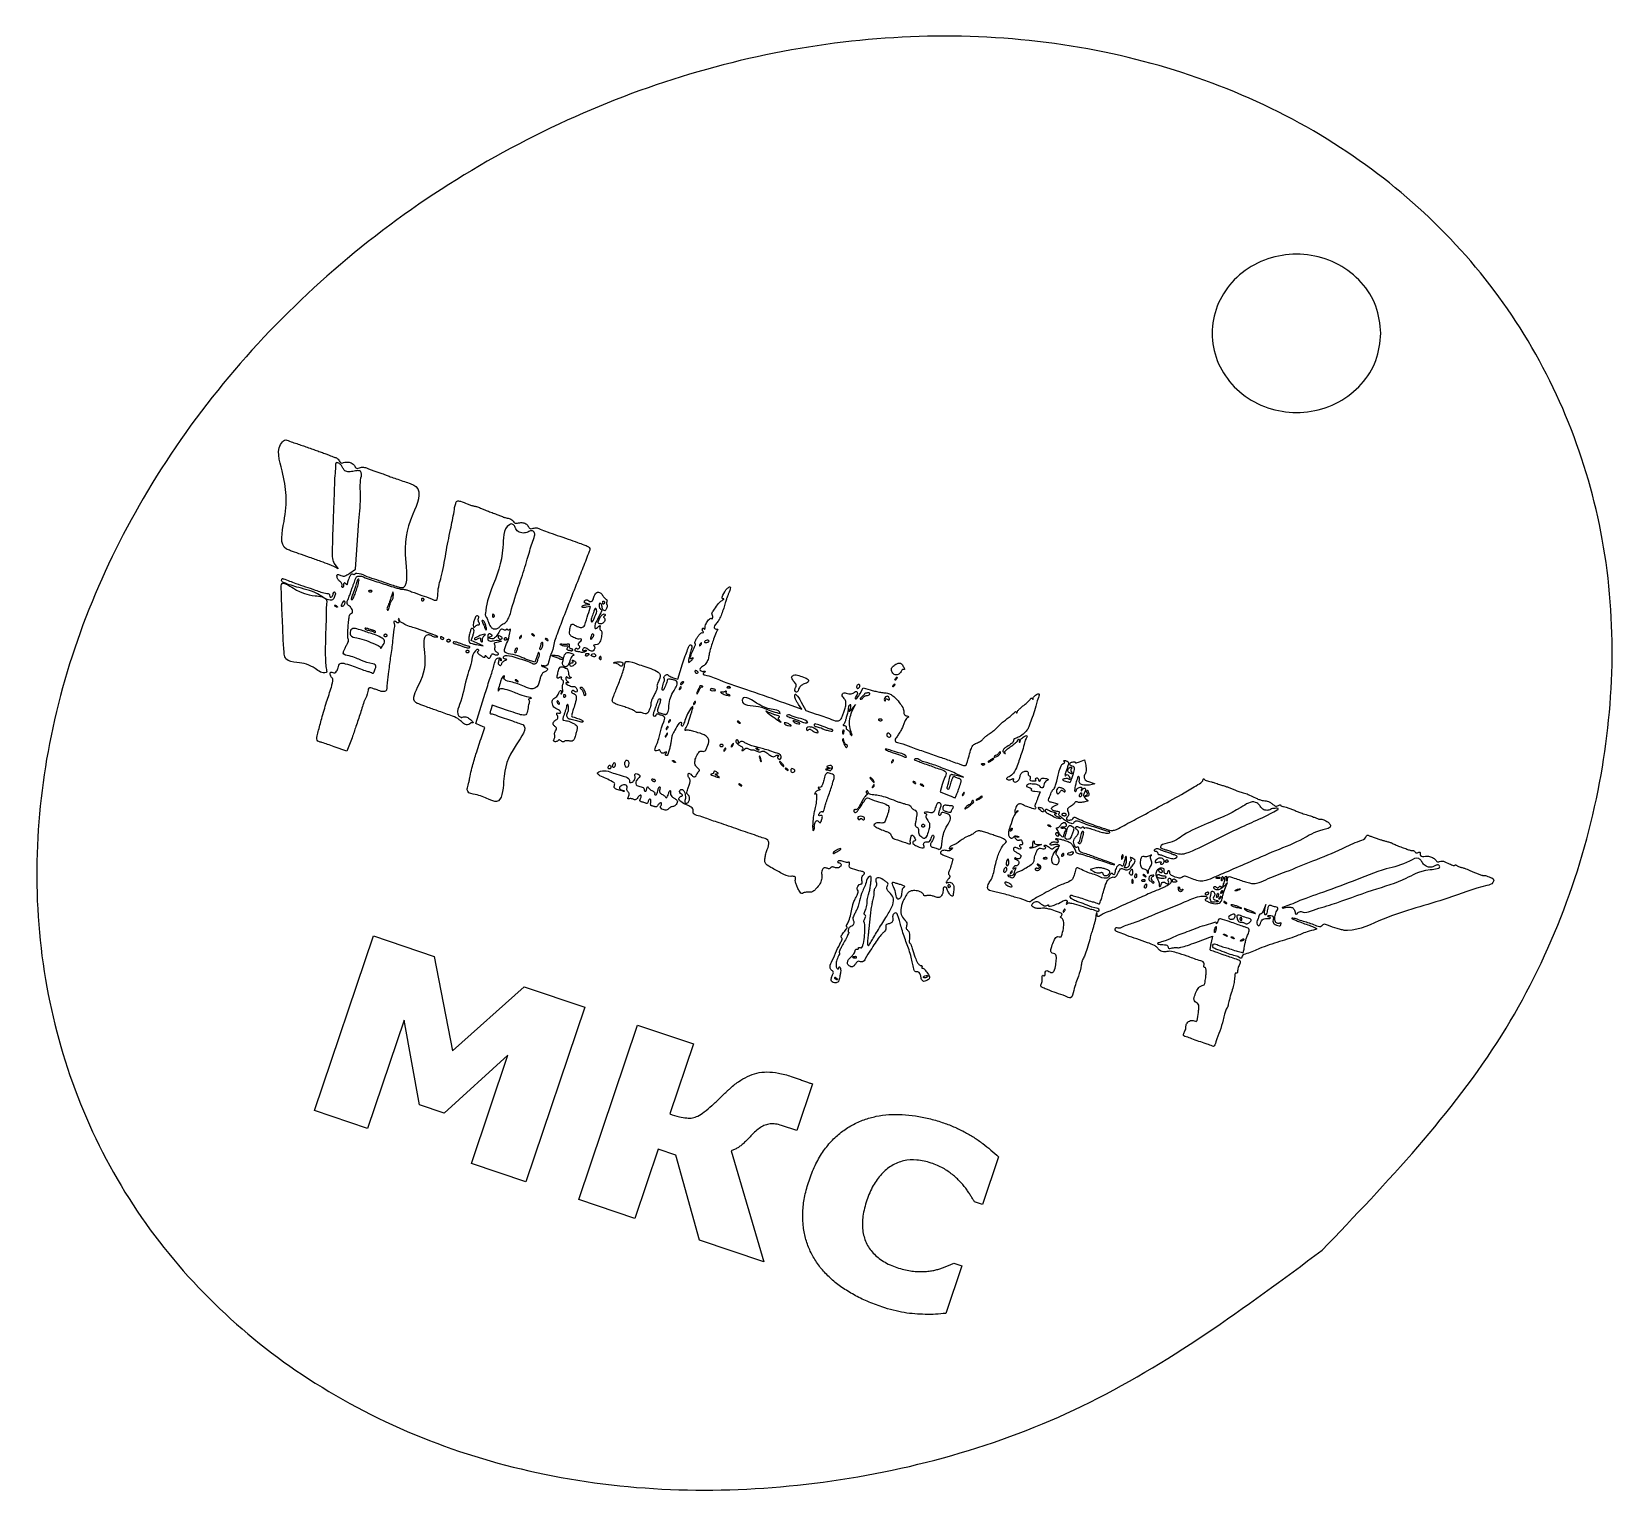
# Model space of a CAD drawing. Extents: x 75.6 to 113.1, y 82.9 to 117.5.
import ezdxf

# ---------------------------------------------------------------- set-up
doc = ezdxf.new("R2010")
doc.units = 0
doc.layers.add('Layer_1', color=7, linetype='CONTINUOUS')

msp = doc.modelspace()

# ---------------------------------------------------------------- linework, layer by layer
at = {"layer": 'Layer_1', "color": 1}
for points in [[(107.464509, 110.385967)], [(106.074617, 88.715588)]]:
    msp.add_lwpolyline(points, close=True, dxfattribs=at)
at = {"layer": 'Layer_1', "color": 7}
for points in [[(83.0904, 104.717512), (83.228722, 104.81406), (83.306497, 105.951375)], [(82.739145, 104.920282), (82.815847, 104.81916), (82.72824, 104.867835)], [(81.478215, 104.555445), (81.478237, 104.555565)], [(82.90839, 104.43459), (82.908232, 104.434215)], [(82.736625, 103.9593), (82.7364, 103.959075)], [(88.674832, 103.970078), (88.76814, 103.980428), (88.692, 103.998803)], [(88.7382, 103.789935), (88.7781, 103.932503), (88.68096, 103.910003)], [(88.89072, 103.710098), (88.891035, 103.709918)], [(88.966222, 103.586055), (88.966432, 103.586198)], [(86.08455, 103.031842), (86.239597, 102.999967), (86.0982, 103.064542), (85.956802, 103.129042), (86.004052, 103.25337)], [(86.12661, 103.170893), (86.12625, 103.170907)], [(86.316525, 103.438912), (86.3169, 103.438965)], [(87.149842, 103.236375), (87.150067, 103.236225)], [(87.451965, 103.253062), (87.452115, 103.253363)], [(87.774742, 103.144553), (87.774967, 103.144778)], [(88.856835, 103.257728), (88.85676, 103.257428)], [(85.763985, 102.985403), (85.76403, 102.985552)], [(86.0847, 103.031865), (86.08455, 103.031842)], [(87.041992, 102.887528), (87.041767, 102.887452)], [(87.51261, 102.743182), (87.461535, 102.611527), (87.292057, 102.668602)], [(87.883687, 102.777503), (87.883642, 102.777233)], [(88.14231, 102.69735), (88.142167, 102.697508)], [(88.42005, 102.918285), (88.420342, 102.917663)], [(91.404097, 103.063463), (91.404322, 103.063238)], [(88.293165, 102.55416), (88.292902, 102.554843)], [(89.38389, 102.61503), (89.38386, 102.61473)], [(90.73305, 102.24678), (90.84183, 102.20868), (90.959092, 102.571328)], [(87.059528, 102.168855), (87.059753, 102.16908)], [(90.92466, 102.02877), (90.924885, 102.028545)], [(90.96582, 102.114307), (90.965595, 102.114232)], [(95.151255, 101.869642), (95.225055, 102.00849), (95.389448, 101.959365)], [(95.93442, 102.063908), (95.934195, 102.064133)], [(95.98872, 102.225323), (95.988495, 102.225548)], [(86.210152, 100.85949), (86.281027, 101.069152), (86.17641, 101.117977), (86.071792, 101.166802), (86.294715, 101.878335)], [(86.840295, 101.463652), (86.454645, 101.596417), (86.428995, 101.509567)], [(88.050427, 101.627152), (88.050502, 101.626927)], [(91.263345, 101.679847), (91.263645, 101.679622)], [(91.699207, 101.940773), (91.69893, 101.940998)], [(92.037577, 101.826307), (92.037757, 101.826683)], [(93.362617, 101.651167), (93.777825, 101.502172), (93.699855, 101.614762)], [(93.760972, 101.669385), (93.867465, 101.474422), (94.111343, 101.387287)], [(94.978117, 101.488665), (95.045617, 101.615115), (94.958265, 101.511225)], [(95.22726, 101.777993), (95.227095, 101.778143)], [(95.756332, 101.726558), (95.756182, 101.72667)], [(90.669938, 101.250855), (90.670163, 101.25063)], [(93.739965, 101.217142), (93.73995, 101.217022)], [(95.66745, 101.238173), (95.66745, 101.237873)], [(82.342837, 100.972275), (82.342478, 100.971788)], [(90.601012, 100.925168), (90.600862, 100.925243)], [(90.615637, 101.089448), (90.615862, 101.089223)], [(92.31384, 101.189032), (92.31414, 101.189258)], [(94.01367, 101.005545), (94.01373, 101.005695)], [(94.772475, 100.96488), (94.77255, 100.96458)], [(95.866005, 100.850303), (95.86617, 100.850302)], [(83.086642, 100.67055), (83.023117, 100.51386), (82.723042, 100.61601)], [(87.920512, 100.798095), (87.921097, 100.798942)], [(91.977217, 100.57611), (91.977442, 100.575885)], [(92.15808, 100.684785), (92.15793, 100.68486)], [(92.43255, 100.569217), (92.431957, 100.568962)], [(92.699227, 100.580138), (92.699002, 100.579913)], [(94.853955, 100.629773), (94.85409, 100.629742)], [(98.456295, 100.444335), (98.456467, 100.444335)], [(89.59326, 100.221255), (89.59356, 100.221037)], [(90.722122, 100.29156), (90.721972, 100.29126)], [(92.819107, 100.271062), (92.819107, 100.270927)], [(93.446122, 100.07586), (93.446347, 100.076085)], [(94.410615, 100.12359), (94.47999, 100.11024), (94.394805, 100.09614)], [(95.941695, 100.299375), (95.94132, 100.2996)], [(100.0743, 100.09047), (100.07475, 100.090478)], [(100.340588, 100.261485), (100.457985, 100.307535), (100.486935, 100.181287)], [(91.826032, 99.889335), (91.82574, 99.889185)], [(92.347313, 99.705968), (92.347462, 99.706268)], [(94.448632, 100.051065), (94.44879, 100.050803)], [(95.487997, 99.712935), (95.488222, 99.712785)], [(96.465352, 99.764948), (96.465577, 99.765173)], [(97.096402, 99.722363), (97.044877, 99.552885), (97.21722, 99.48021)], [(97.45974, 99.93159), (97.59399, 99.897015), (97.442415, 99.968415)], [(100.57509, 99.783165), (100.699343, 99.738165), (100.606538, 99.711015)], [(89.680252, 99.436733), (89.680822, 99.436965)], [(96.657487, 99.692723), (96.657412, 99.692573)], [(97.402147, 99.41061), (97.401952, 99.410693)], [(97.616872, 99.528953), (97.617097, 99.528728)], [(98.036707, 99.427313), (98.036437, 99.427388)], [(99.282938, 99.562785), (99.40614, 99.54711), (99.362415, 99.428955)], [(99.880057, 99.551303), (99.880252, 99.551625)], [(100.480073, 99.393345), (100.541648, 99.33552), (100.440675, 99.308295)], [(97.30428, 99.0753), (97.304175, 99.07527)], [(99.405285, 99.128138), (99.405502, 99.127838)], [(99.746768, 99.215887), (99.834818, 99.260512), (99.724538, 99.287737)], [(94.070347, 98.728522), (94.070115, 98.728883)], [(95.157547, 98.910645), (95.157562, 98.910345)], [(98.713035, 98.65515), (98.71281, 98.6553)], [(99.59619, 98.771115), (99.595965, 98.77089)], [(99.838342, 98.608365), (99.83865, 98.608275)], [(96.284362, 98.326703), (96.28371, 98.326103)], [(99.19167, 98.240903), (99.19152, 98.240318)], [(99.356085, 98.307503), (99.44016, 98.305253), (99.322762, 98.253878)], [(99.806122, 98.154998), (99.849322, 98.23611), (99.782197, 98.17296)], [(97.18578, 98.026995), (97.343033, 97.962345), (97.310483, 97.835512)], [(99.5754, 97.981515), (99.57555, 97.98144)], [(99.808522, 97.828792), (99.808372, 97.828688)], [(100.181025, 98.08686), (100.180912, 98.086785)], [(102.395302, 98.00694), (102.395265, 98.00718)], [(98.75109, 97.682257), (98.751315, 97.682032)], [(100.69923, 97.745888), (100.592025, 97.712963), (100.676512, 97.664363)], [(100.823947, 97.639162), (100.823917, 97.638953)], [(101.60427, 97.449248), (101.604195, 97.449097)], [(101.893935, 97.457303), (101.894085, 97.457228)], [(101.902987, 97.562588), (101.903212, 97.562813)], [(101.967465, 97.663432), (101.96721, 97.663463)], [(103.600222, 97.528545), (103.600072, 97.52862)], [(102.06813, 97.442498), (102.068272, 97.442535)], [(102.538777, 97.443623), (102.538522, 97.443548)], [(102.675487, 97.271048), (102.675502, 97.270943)], [(103.684642, 97.182923), (103.684417, 97.183148)], [(103.776277, 97.249185), (103.836877, 97.406977), (103.75896, 97.321582)], [(96.098977, 97.039995), (96.098812, 97.039688)], [(99.99948, 96.771232), (99.99978, 96.771007)], [(103.646962, 97.050413), (103.646737, 97.050638)], [(103.811062, 96.927637), (103.811287, 96.927862)], [(104.72271, 96.772463), (104.744385, 96.885218), (104.69706, 96.767925)], [(104.252775, 96.43659), (104.252452, 96.43656)], [(104.62761, 96.468863), (104.62743, 96.468877)], [(103.091182, 95.990797), (103.48131, 96.135412), (103.44996, 95.98584)], [(103.7547, 96.188715), (103.754775, 96.188865)], [(103.930552, 96.12444), (103.930327, 96.124215)], [(95.06979, 95.640908), (95.06994, 95.640833)], [(94.469198, 95.12757), (94.470547, 95.12892)], [(94.608997, 95.130195), (94.609222, 95.13042)], [(92.881624, 88.438661), (91.35374, 88.953536), (90.798996, 90.960472), (90.376623, 91.102806), (89.825856, 89.468411), (88.503649, 89.913976), (89.893564, 94.038526), (91.215771, 93.592962), (90.657578, 91.936535)], [(102.821842, 93.879277), (102.821617, 93.879637)], [(94.029219, 92.645138), (93.657916, 91.543301), (93.297981, 91.664594)], [(92.102258, 91.065517), (92.881624, 88.438661)], [(98.425909, 90.921945), (98.045943, 89.7944), (97.85863, 89.857522)], [(97.372212, 88.414087), (97.559525, 88.350965), (97.179559, 87.22342)]]:
    msp.add_lwpolyline(points, dxfattribs=at)
for points in [[(83.247885, 104.315723)], [(83.607135, 104.28483)], [(82.909252, 104.009775)], [(84.03582, 103.95729)], [(84.835935, 104.076705)], [(89.111137, 104.007173)], [(86.063235, 103.46385)], [(86.46102, 103.719998)], [(83.634713, 103.344517)], [(83.96364, 103.229782)], [(85.314937, 103.16763)], [(85.452652, 103.105605)], [(86.559157, 103.4016)], [(86.596305, 103.218682)], [(86.742262, 103.170982)], [(91.586542, 103.113045)], [(81.522495, 103.057357)], [(83.68827, 103.038188)], [(85.901437, 102.847432)], [(87.644782, 102.981397)], [(88.235572, 102.953813)], [(88.666702, 102.794498)], [(88.810087, 102.798998)], [(88.99161, 102.727298)], [(91.328212, 102.368303)], [(95.9076, 102.376733)], [(91.348492, 101.94837)], [(92.08536, 102.009945)], [(93.614317, 101.943908)], [(95.07984, 102.05781)], [(88.189447, 101.80158)], [(88.620615, 101.880135)], [(89.308965, 101.764515)], [(93.259155, 101.225318)], [(93.264622, 101.401163)], [(93.52767, 101.106578)], [(93.726645, 101.153048)], [(94.305817, 101.024798)], [(94.938517, 100.967527)], [(91.906567, 100.62711)], [(89.209162, 100.157895)], [(89.305567, 100.142602)], [(93.332392, 100.192065)], [(96.110662, 100.412235)], [(98.09157, 100.193228)], [(98.260702, 100.286303)], [(90.220515, 99.839445)], [(93.60864, 100.03581)], [(95.479605, 99.805207)], [(100.385872, 99.46863)], [(100.500772, 99.469868)], [(97.720102, 99.200295)], [(99.535162, 99.108465)], [(100.02735, 99.003435)], [(96.67371, 98.732738)], [(100.033335, 98.601518)], [(99.776377, 98.566995)], [(100.377795, 98.365598)], [(94.62741, 98.14713)], [(98.662027, 97.83531)], [(99.952642, 98.039017)], [(101.3703, 98.044568)], [(102.263557, 97.866923)], [(102.439365, 97.904663)], [(102.562027, 98.11821)], [(98.608635, 97.67541)], [(99.415582, 97.73841)], [(101.592517, 97.638105)], [(101.69061, 97.540808)], [(102.162997, 97.557833)], [(102.210007, 97.706625)], [(103.700107, 97.501628)], [(97.278922, 97.306215)], [(98.745382, 97.310205)], [(101.921137, 97.314315)], [(103.31268, 97.145063)], [(103.587112, 97.104278)], [(104.0895, 97.223175)], [(103.436707, 96.99216)], [(104.170125, 96.793882)], [(105.373485, 96.812393)], [(103.958542, 96.541125)], [(104.133217, 96.562237)], [(104.469915, 96.678772)], [(87.254897, 90.334788), (85.965747, 90.769214), (86.828411, 93.329156), (85.322512, 91.955275), (84.742216, 92.150826), (84.374986, 94.155926), (83.512321, 91.595983), (82.259895, 92.018033), (83.64981, 96.142583), (85.085875, 95.65865), (85.516099, 93.427838), (87.208754, 94.94327), (88.644812, 94.459338)], [(95.47869, 96.1164)], [(103.529662, 96.275055)], [(104.169735, 96.051653)], [(96.722197, 95.16297)], [(95.66887, 87.376678)]]:
    msp.add_lwpolyline(points, close=True, dxfattribs=at)
at = {"layer": 'Layer_1', "color": 1}
for points, knots in [([(106.074617, 88.715588), (104.249354, 87.36335), (100.649104, 84.696121), (94.172017, 82.903995), (87.750406, 83.03344), (82.005764, 85.283429), (77.720631, 89.422948), (75.517658, 94.943519), (75.68874, 101.044047), (78.085845, 106.95001), (82.368448, 112.0185), (88.034386, 115.689566), (94.438585, 117.565183), (100.87869, 117.414553), (106.619057, 115.169462), (110.904213, 111.029918), (113.111088, 105.504876), (112.923489, 99.423268), (110.593048, 93.440943), (107.612551, 90.323953), (106.074617, 88.715588)], [0, 0, 0, 0, 6.766367, 13.346357, 19.73316, 25.749556, 31.41027, 37.120766, 43.060724, 49.272926, 55.895829, 62.662196, 69.242186, 75.628989, 81.645385, 87.3061, 93.016595, 98.956553, 105.168756, 111.791658, 111.791658, 111.791658, 111.791658]), ([(107.464509, 110.385967), (107.440373, 110.166782), (107.392089, 109.728319), (107.020945, 109.153777), (106.482731, 108.73004), (105.820406, 108.506757), (105.119279, 108.506757), (104.457975, 108.73004), (103.915794, 109.153777), (103.558955, 109.728319), (103.43355, 110.385967), (103.558955, 111.043616), (103.915794, 111.618158), (104.457975, 112.041895), (105.119279, 112.265178), (105.820406, 112.265178), (106.482731, 112.041895), (107.020945, 111.618158), (107.392089, 111.043616), (107.440373, 110.605153), (107.464509, 110.385967)], [0, 0, 0, 0, 0.653902, 1.308081, 1.986449, 2.677561, 3.363637, 4.054749, 4.733116, 5.387296, 6.041197, 6.695099, 7.349279, 8.027646, 8.718758, 9.404834, 10.095946, 10.774313, 11.428493, 12.082395, 12.082395, 12.082395, 12.082395])]:
    msp.add_open_spline(points, degree=3, knots=knots, dxfattribs=at)
at = {"layer": 'Layer_1', "color": 7}
for points, knots in [([(82.72824, 104.867835), (82.690866, 104.884119), (82.584728, 104.930361), (82.388004, 105.000953), (82.144403, 105.087477), (81.903035, 105.169168), (81.725762, 105.23714), (81.406743, 105.341265), (81.627819, 106.229255), (81.587512, 106.897985), (81.329854, 107.674139), (81.562618, 107.882728), (81.726895, 107.810372), (81.884836, 107.76595), (82.057525, 107.702387), (82.179934, 107.659297), (82.301893, 107.616588), (82.415624, 107.575735), (82.516138, 107.538443), (82.599114, 107.505037), (82.664571, 107.479229), (82.715431, 107.459724), (82.757517, 107.451158), (82.791442, 107.435292), (82.819112, 107.407375), (82.844914, 107.370671), (82.862776, 107.33035), (82.906151, 107.311528), (82.963081, 107.34163), (83.04984, 107.349398), (83.149414, 107.318659), (83.210794, 107.260352), (83.225281, 107.20062), (83.272724, 107.18687), (83.314908, 107.208425), (83.365828, 107.219714), (83.414689, 107.22246), (83.464874, 107.21218), (83.522118, 107.187898), (83.596915, 107.162057), (83.685329, 107.13031), (83.779525, 107.096712), (83.869754, 107.063841), (83.959004, 107.029599), (84.063329, 106.991748), (84.194509, 106.946125), (84.343435, 106.897165), (84.481393, 106.847428), (84.583459, 106.808187), (84.826845, 106.660195), (84.435678, 105.832144), (84.35476, 105.372169), (84.480727, 104.293969), (84.200777, 104.39912), (84.072712, 104.439208), (83.81579, 104.53268), (83.520463, 104.616983), (83.325941, 104.713295), (83.210373, 104.713907), (83.20942, 104.682836), (83.187206, 104.679806), (83.167976, 104.691089), (83.134753, 104.700044), (83.10193, 104.661755), (83.07843, 104.613946), (83.054519, 104.557836), (83.03944, 104.506824), (83.030872, 104.47462), (83.034491, 104.443415), (83.009093, 104.44701), (82.996597, 104.467049), (82.977789, 104.496699), (82.945392, 104.477048), (82.941672, 104.436154), (82.941754, 104.38512), (82.890406, 104.376747), (82.900544, 104.409355), (82.90839, 104.43459)], [0, 0, 0, 0, 0.122286, 0.347277, 0.626416, 0.899167, 1.107386, 1.206073, 1.861695, 3.058722, 3.748894, 3.807432, 3.930247, 4.214432, 4.336374, 4.476663, 4.604927, 4.723737, 4.839268, 4.926527, 4.992009, 5.050512, 5.089481, 5.120506, 5.161292, 5.205362, 5.255832, 5.288568, 5.333521, 5.437701, 5.54496, 5.636341, 5.680992, 5.713275, 5.767887, 5.818258, 5.869721, 5.913258, 5.970617, 6.055894, 6.15068, 6.252429, 6.355923, 6.438759, 6.5392, 6.688854, 6.855348, 7.00973, 7.127922, 7.185357, 7.840328, 8.99499, 9.610345, 9.681537, 9.830056, 10.023749, 10.501295, 10.706873, 10.751458, 10.767294, 10.783142, 10.806254, 10.836756, 10.874696, 10.940107, 11.002249, 11.057438, 11.094374, 11.114187, 11.126291, 11.155316, 11.188687, 11.206892, 11.250645, 11.310456, 11.326085, 11.379582, 11.379582, 11.379582, 11.379582]), ([(83.306497, 105.951375), (83.326541, 106.161112), (83.359789, 106.509033), (83.323164, 106.855316), (83.387485, 107.112391), (83.302326, 107.141554), (83.25161, 107.141023), (83.172395, 107.123812), (83.081018, 107.105422), (82.971261, 107.122999), (82.929944, 107.198769), (82.895494, 107.269159), (82.841365, 107.310598), (82.746329, 107.347591), (82.760369, 107.176882), (82.728425, 107.010167), (82.724876, 106.697002), (82.709694, 106.33977), (82.697416, 105.955098), (82.681495, 105.574085), (82.676246, 105.272183), (82.670889, 105.042245), (82.720601, 104.953417), (82.739145, 104.920282)], [0, 0, 0, 0, 0.612774, 1.016501, 1.174514, 1.21251, 1.266177, 1.327276, 1.453746, 1.551369, 1.628089, 1.699353, 1.782167, 1.844763, 1.93081, 2.147196, 2.447759, 2.823516, 3.236829, 3.598218, 3.965004, 4.153954, 4.266372, 4.266372, 4.266372, 4.266372]), ([(82.342478, 100.971788), (82.370142, 101.07537), (82.432867, 101.310232), (82.536321, 101.66216), (82.630977, 101.941536), (82.681997, 102.116633), (82.697734, 102.186913), (82.684972, 102.234481), (82.655662, 102.25401), (82.640389, 102.286486), (82.631424, 102.321762), (82.619674, 102.359731), (82.653118, 102.384806), (82.691521, 102.366744), (82.742591, 102.356058), (82.789073, 102.410875), (82.819372, 102.482995), (82.84637, 102.616975), (83.091308, 102.549445), (83.267917, 102.483324), (83.48099, 102.401525), (83.574819, 102.386679), (83.642413, 102.34295), (83.663365, 102.376704), (83.677313, 102.409393), (83.693089, 102.460007), (83.717255, 102.510953), (83.689547, 102.566876), (83.555415, 102.580592), (83.349513, 102.653335), (83.164355, 102.754342), (82.92288, 102.785542), (82.947191, 102.877838), (82.971347, 102.934084), (83.009204, 103.003782), (83.038874, 103.06845), (83.067227, 103.116488), (83.057296, 103.155113), (83.038474, 103.209537), (83.04664, 103.314716), (83.04853, 103.45321), (83.063386, 103.593902), (83.07706, 103.692744), (83.098989, 103.763799), (83.173471, 103.774644), (83.143891, 103.872424), (83.099374, 103.930746), (83.035894, 103.967965), (83.018986, 104.03042), (83.045856, 104.084072), (83.068998, 104.141737), (83.089878, 104.195615), (83.106758, 104.248506), (83.124421, 104.305076), (83.14743, 104.369), (83.174321, 104.437633), (83.198579, 104.503343), (83.220508, 104.556394), (83.22891, 104.612969), (83.316847, 104.673961), (83.527086, 104.570869), (83.780151, 104.506363), (84.045982, 104.411054), (84.216395, 104.358763), (84.320719, 104.334859), (84.390201, 104.336827), (84.462792, 104.311793), (84.599653, 104.264116), (84.792175, 104.182789), (84.969215, 104.140876), (85.171398, 104.034749), (85.164114, 104.356668), (85.276556, 104.656834), (85.360126, 105.196105), (85.459042, 105.700544), (85.548954, 106.100598), (85.574107, 106.316404), (85.621439, 106.435738), (85.745352, 106.409014), (85.839728, 106.366852), (85.943194, 106.327477), (86.004356, 106.305861), (86.0508, 106.296872), (86.090852, 106.291606), (86.134245, 106.276255), (86.191749, 106.252552), (86.269245, 106.218841), (86.369179, 106.179601), (86.479996, 106.137275), (86.583126, 106.09791), (86.662254, 106.068328), (86.712851, 106.045925), (86.749507, 106.033217), (86.786979, 106.024187), (86.832321, 106.016973), (86.879309, 106.004394), (86.921537, 105.978801), (86.951769, 105.942769), (86.977132, 105.903387), (87.029218, 105.891241), (87.094668, 105.911594), (87.181635, 105.91637), (87.274949, 105.8808), (87.313909, 105.821411), (87.334179, 105.771563), (87.37971, 105.766056), (87.423319, 105.778437), (87.46814, 105.787277), (87.502111, 105.794618), (87.540365, 105.777001), (87.620829, 105.738437), (87.780714, 105.68516), (88.001073, 105.608481), (88.241089, 105.52694), (88.450661, 105.455405), (88.610284, 105.390037), (88.714293, 105.35964), (88.779522, 105.295162), (88.728371, 105.184567), (88.657306, 104.976469), (88.503354, 104.60004), (88.316581, 104.121961), (88.129582, 103.649329), (87.999035, 103.300311), (87.915963, 103.074216), (87.891354, 102.872203), (87.801939, 102.721914), (87.775015, 102.522863), (87.70001, 102.522185), (87.664884, 102.526564), (87.641954, 102.532875), (87.60284, 102.542397), (87.647376, 102.518259), (87.68206, 102.502907), (87.735704, 102.484708), (87.778482, 102.441779), (87.74386, 102.412908), (87.717841, 102.394433), (87.692173, 102.37752), (87.663228, 102.373487), (87.637667, 102.342792), (87.613802, 102.292444), (87.568787, 102.18681), (87.555866, 102.041003), (87.383239, 101.95568), (87.176293, 102.064479), (86.953894, 102.147624), (86.780219, 102.162114), (86.71788, 102.249019), (86.746852, 102.259599), (86.75179, 102.278087), (86.730341, 102.301097), (86.676992, 102.236545), (86.6467, 102.148358), (86.621872, 102.029445), (86.589771, 101.96193), (86.601199, 101.919003), (86.623835, 101.973438), (86.670665, 102.000512), (86.790386, 101.970881), (87.002014, 101.9037), (87.113623, 101.832788), (87.419211, 101.773074), (87.349776, 101.745684), (87.329618, 101.747064), (87.308993, 101.733978), (87.345815, 101.706464), (87.318678, 101.615271), (87.296484, 101.513886), (87.284045, 101.366124), (87.163965, 101.357786), (87.0323, 101.402983), (86.914417, 101.440232), (86.840295, 101.463652)], [0, 0, 0, 0, 0.32162, 0.729235, 1.100576, 1.205244, 1.277683, 1.314398, 1.34316, 1.379421, 1.417438, 1.458205, 1.480501, 1.525353, 1.575214, 1.623626, 1.718493, 1.829811, 1.952546, 2.332683, 2.488534, 2.603128, 2.651743, 2.670354, 2.709809, 2.76234, 2.82997, 2.867223, 2.929211, 3.202938, 3.512427, 3.670652, 3.706861, 3.774563, 3.860175, 3.940541, 3.994658, 4.014124, 4.057431, 4.167613, 4.3225, 4.477179, 4.58695, 4.630237, 4.68461, 4.761999, 4.856169, 4.922699, 4.969018, 5.034706, 5.095307, 5.157343, 5.207493, 5.261929, 5.335101, 5.411238, 5.483109, 5.545072, 5.583808, 5.649848, 5.825537, 6.210476, 6.470777, 6.66344, 6.747434, 6.789526, 6.870401, 6.973889, 7.228544, 7.473106, 7.591712, 7.748551, 8.154728, 8.722519, 9.299855, 9.730965, 9.922525, 9.986569, 10.066348, 10.239209, 10.324314, 10.394138, 10.43394, 10.465954, 10.51509, 10.571205, 10.652791, 10.76849, 10.893282, 11.008658, 11.09968, 11.146642, 11.174568, 11.215954, 11.262047, 11.312364, 11.361088, 11.406881, 11.453767, 11.495569, 11.555541, 11.657583, 11.753157, 11.836735, 11.868386, 11.9031, 11.958814, 12.006842, 12.041689, 12.057762, 12.130976, 12.311403, 12.560595, 12.832216, 13.0712, 13.22586, 13.347005, 13.400674, 13.469443, 13.668864, 14.097957, 14.663843, 15.219106, 15.620389, 15.781034, 15.943521, 16.211059, 16.364945, 16.391265, 16.427379, 16.466122, 16.483774, 16.504475, 16.558114, 16.6366, 16.669211, 16.706398, 16.741304, 16.773121, 16.795607, 16.825899, 16.885881, 16.964609, 17.172347, 17.277741, 17.483462, 17.82043, 17.988618, 18.027931, 18.04861, 18.063033, 18.078448, 18.126008, 18.240022, 18.406357, 18.462252, 18.475869, 18.509254, 18.562773, 18.655036, 18.848982, 19.199385, 19.317169, 19.347223, 19.373947, 19.387396, 19.400527, 19.479889, 19.628771, 19.766115, 19.820183, 19.957345, 20.18967, 20.18967, 20.18967, 20.18967]), ([(86.55915, 103.40154), (86.569633, 103.40554), (86.591069, 103.413718), (86.618765, 103.433177), (86.638661, 103.460048), (86.662834, 103.487442), (86.698352, 103.51059), (86.758863, 103.529501), (86.859761, 103.646075), (86.944294, 104.006318), (87.113934, 104.485774), (87.276396, 105.003751), (87.375982, 105.366167), (87.45866, 105.563412), (87.467664, 105.688087), (87.377862, 105.73297), (87.294419, 105.679918), (87.185565, 105.655914), (87.068869, 105.690152), (87.005932, 105.773949), (86.979032, 105.84929), (86.916914, 105.892268), (86.699537, 105.776957), (86.757841, 105.114826), (86.485124, 104.489252), (86.306832, 103.952804), (86.293472, 103.736126), (86.29545, 103.708923), (86.310653, 103.689532), (86.33002, 103.664004), (86.347279, 103.618952), (86.371861, 103.546589), (86.402132, 103.464404), (86.474983, 103.393378), (86.531713, 103.398919), (86.559157, 103.4016)], [0, 0, 0, 0, 0.033624, 0.068752, 0.099517, 0.133511, 0.177924, 0.224747, 0.321215, 0.617548, 1.319542, 1.851463, 2.251015, 2.4317, 2.51293, 2.584891, 2.678421, 2.79034, 2.915347, 3.017292, 3.09077, 3.158023, 3.207833, 3.770645, 4.783636, 5.379906, 5.413126, 5.440399, 5.458212, 5.485606, 5.5367, 5.60114, 5.715535, 5.799991, 5.879141, 5.879141, 5.879141, 5.879141]), ([(81.478237, 104.555565), (81.480186, 104.563184), (81.483658, 104.576762), (81.501244, 104.591164), (81.619121, 104.554244), (81.860016, 104.446634), (82.212142, 104.34997), (82.465325, 104.244192), (82.579797, 104.235936), (82.606987, 104.22185), (82.61729, 104.189799), (82.617009, 104.138485), (82.681862, 104.156754), (82.693182, 104.211848), (82.705253, 104.248995), (82.723119, 104.283614), (82.760773, 104.249911), (82.733268, 104.182749), (82.722367, 104.103079), (82.576244, 104.049661), (82.322415, 104.277831), (81.93629, 104.35399), (81.63505, 104.451226), (81.498425, 104.504739), (81.479263, 104.528076), (81.478557, 104.546503), (81.478215, 104.555445)], [0, 0, 0, 0, 0.023377, 0.041657, 0.059905, 0.372163, 0.860934, 1.145335, 1.180502, 1.206966, 1.229424, 1.281834, 1.316063, 1.383726, 1.430323, 1.453399, 1.469729, 1.550272, 1.644613, 1.690183, 1.980562, 2.517979, 2.896816, 2.926783, 2.954677, 2.980973, 2.980973, 2.980973, 2.980973]), ([(82.908232, 104.434215), (82.907992, 104.444648), (82.907486, 104.466529), (82.890734, 104.49695), (82.854723, 104.523851), (82.811069, 104.563155), (82.789589, 104.617727), (82.779752, 104.678152), (82.815976, 104.689823), (82.845616, 104.679494), (82.884041, 104.659856), (82.937857, 104.63679), (83.014558, 104.664976), (83.06149, 104.697486), (83.0904, 104.717512)], [0, 0, 0, 0, 0.031016, 0.06505, 0.099188, 0.165997, 0.233807, 0.287624, 0.305351, 0.336749, 0.37885, 0.437186, 0.503538, 0.60998, 0.60998, 0.60998, 0.60998]), ([(83.247907, 104.315693), (83.262034, 104.358493), (83.286471, 104.432533), (83.29797, 104.504638), (83.315403, 104.575499), (83.283367, 104.574565), (83.270298, 104.554445), (83.252858, 104.496759), (83.216999, 104.383556), (83.18215, 104.241237), (83.12338, 104.1501), (83.122542, 104.103734), (83.130623, 104.095891), (83.147523, 104.079332), (83.17822, 104.139559), (83.207691, 104.202008), (83.233032, 104.2737), (83.247885, 104.315723)], [0, 0, 0, 0, 0.12956, 0.224128, 0.265149, 0.280556, 0.302052, 0.331879, 0.463572, 0.656259, 0.770987, 0.778356, 0.789441, 0.803751, 0.838897, 0.929222, 1.057155, 1.057155, 1.057155, 1.057155]), ([(81.522472, 103.05735), (81.518882, 103.140852), (81.510795, 103.328892), (81.497871, 103.620444), (81.484928, 103.912919), (81.47286, 104.17018), (81.473088, 104.332205), (81.463702, 104.548163), (81.910335, 104.255691), (82.122889, 104.190339), (82.569291, 104.156967), (82.52761, 103.910467), (82.536646, 103.670672), (82.517044, 103.322667), (82.511474, 102.966153), (82.512345, 102.683747), (82.523035, 102.500893), (82.5408, 102.423839), (82.553073, 102.378436), (82.446185, 102.329853), (82.215303, 102.529262), (81.928451, 102.615113), (81.610801, 102.620519), (81.544147, 102.764672), (81.534478, 102.889477), (81.526948, 102.994977), (81.522495, 103.057357)], [0, 0, 0, 0, 0.250811, 0.56481, 0.874012, 1.134657, 1.321423, 1.394111, 1.694627, 2.232583, 2.524303, 2.632501, 2.902593, 3.276109, 3.664002, 3.971993, 4.134084, 4.193538, 4.230276, 4.245219, 4.516652, 4.975186, 5.247911, 5.304112, 5.433945, 5.621768, 5.621768, 5.621768, 5.621768]), ([(83.607135, 104.28483), (83.609391, 104.289978), (83.613539, 104.299441), (83.602398, 104.313621), (83.58428, 104.314817), (83.56561, 104.312572), (83.550379, 104.308347), (83.537319, 104.302019), (83.539077, 104.28942), (83.547844, 104.279931), (83.560099, 104.269611), (83.577471, 104.264925), (83.595724, 104.270274), (83.603261, 104.279888), (83.607135, 104.28483)], [0, 0, 0, 0, 0.015636, 0.028744, 0.046464, 0.067367, 0.084821, 0.096116, 0.104717, 0.117876, 0.134683, 0.152174, 0.169631, 0.188096, 0.188096, 0.188096, 0.188096]), ([(84.035745, 103.957327), (84.041476, 103.976857), (84.051897, 104.012372), (84.068104, 104.057601), (84.092255, 104.083893), (84.1118, 104.112075), (84.118829, 104.154889), (84.120558, 104.207421), (84.126224, 104.242701), (84.111265, 104.282941), (84.097728, 104.22996), (84.082927, 104.192848), (84.057328, 104.117516), (84.020287, 104.029608), (84.000538, 103.940676), (83.957261, 103.873249), (83.991575, 103.831563), (84.007804, 103.868738), (84.021273, 103.902697), (84.030544, 103.937491), (84.03582, 103.95729)], [0, 0, 0, 0, 0.061332, 0.111537, 0.14112, 0.167861, 0.213, 0.268971, 0.320656, 0.335809, 0.362563, 0.417893, 0.497102, 0.583065, 0.70821, 0.775573, 0.798869, 0.820405, 0.865521, 0.925084, 0.925084, 0.925084, 0.925084]), ([(88.692, 103.998803), (88.67732, 104.001893), (88.654198, 104.00676), (88.628107, 104.034269), (88.64053, 104.064407), (88.663909, 104.086897), (88.7037, 104.085023), (88.743281, 104.067559), (88.788124, 104.031675), (88.8429, 104.079024), (88.858447, 104.149566), (88.886724, 104.217479), (88.923979, 104.268348), (88.97126, 104.269663), (89.009741, 104.253678), (89.043535, 104.228118), (89.068521, 104.192698), (89.090226, 104.156048), (89.116354, 104.125102), (89.144117, 104.104879), (89.166878, 104.086166), (89.17429, 104.059084), (89.16539, 104.034092), (89.155074, 104.012325), (89.154613, 103.988236), (89.170168, 103.974334), (89.181498, 103.952557), (89.172879, 103.919225), (89.152366, 103.881031), (89.131225, 103.817243), (89.062629, 103.848742), (89.054876, 103.920517), (89.047088, 103.988117), (88.987035, 104.016539), (88.98537, 103.955301), (88.98359, 103.919176), (88.994765, 103.888495), (89.01752, 103.866398), (89.062305, 103.842079), (89.000536, 103.739401), (88.951836, 103.626718), (88.882692, 103.524181), (88.874646, 103.381154), (88.960859, 103.437018), (88.982506, 103.478156), (89.021272, 103.476874), (89.000281, 103.439811), (89.001313, 103.411454), (89.007378, 103.379456), (89.032186, 103.36084), (89.050242, 103.326219), (89.048605, 103.273497), (89.033516, 103.192991), (89.014673, 103.111637), (88.971123, 103.031976), (88.910121, 103.025797), (88.875883, 103.022581), (88.849179, 103.007191), (88.868729, 102.991987), (88.881733, 102.974949), (88.880851, 102.943606), (88.866652, 102.909527), (88.836419, 102.86602), (88.761603, 102.885311), (88.713087, 102.924244), (88.663741, 102.955159), (88.624839, 102.954768), (88.606763, 102.929121), (88.585137, 102.902676), (88.610231, 102.879327), (88.642189, 102.88939), (88.672322, 102.903705), (88.694589, 102.88221), (88.660188, 102.865357), (88.636591, 102.849533), (88.600156, 102.842269), (88.564317, 102.845318), (88.52773, 102.855111), (88.489629, 102.861751), (88.454651, 102.867301), (88.424433, 102.871092), (88.408292, 102.895333), (88.415828, 102.910044), (88.42005, 102.918285)], [0, 0, 0, 0, 0.044769, 0.070513, 0.100001, 0.130131, 0.163646, 0.20971, 0.265941, 0.30593, 0.396769, 0.48165, 0.529726, 0.572238, 0.610774, 0.654502, 0.697041, 0.739836, 0.78257, 0.816948, 0.843339, 0.868904, 0.895055, 0.920692, 0.942326, 0.960414, 0.980746, 1.013051, 1.055362, 1.124144, 1.155755, 1.244816, 1.322971, 1.347879, 1.405206, 1.437661, 1.468968, 1.496352, 1.534715, 1.598914, 1.777965, 1.937804, 2.004134, 2.08468, 2.131869, 2.144858, 2.178488, 2.211177, 2.241697, 2.268339, 2.301143, 2.354703, 2.422171, 2.547314, 2.60956, 2.674736, 2.709847, 2.726541, 2.742614, 2.765773, 2.794389, 2.828704, 2.880286, 2.931169, 3.031582, 3.073735, 3.103678, 3.13549, 3.168058, 3.183757, 3.22267, 3.26064, 3.270284, 3.300671, 3.333916, 3.370474, 3.404987, 3.442221, 3.483716, 3.520503, 3.55019, 3.570413, 3.596177, 3.596177, 3.596177, 3.596177]), ([(90.959092, 102.571328), (90.97928, 102.634116), (91.015385, 102.74641), (91.069424, 102.889132), (91.094122, 102.972795), (91.143576, 103.042677), (91.187122, 102.977557), (91.163227, 102.918457), (91.144131, 102.847317), (91.124357, 102.778389), (91.110507, 102.702608), (91.086873, 102.653506), (91.101755, 102.595888), (91.152626, 102.649641), (91.179258, 102.6616), (91.224046, 102.723737), (91.176682, 102.706397), (91.148986, 102.685961), (91.134027, 102.724349), (91.153062, 102.763127), (91.169858, 102.821713), (91.196478, 102.884738), (91.227517, 102.946896), (91.247016, 102.997152), (91.267053, 103.036762), (91.251894, 103.057571), (91.244708, 103.085285), (91.27041, 103.128864), (91.297251, 103.18881), (91.338028, 103.249148), (91.37694, 103.29285), (91.413659, 103.317346), (91.44271, 103.305802), (91.455417, 103.328178), (91.436062, 103.345159), (91.426396, 103.367662), (91.422219, 103.39085), (91.425058, 103.410476), (91.438099, 103.423494), (91.455549, 103.416881), (91.463797, 103.404311), (91.47655, 103.379911), (91.489924, 103.411924), (91.481784, 103.460204), (91.525559, 103.549224), (91.564714, 103.617662), (91.633817, 103.661946), (91.65306, 103.6334), (91.665883, 103.651565), (91.669179, 103.671459), (91.67017, 103.698352), (91.667546, 103.723498), (91.633166, 103.756216), (91.710754, 103.859096), (91.773177, 103.956088), (91.860498, 104.063501), (91.917131, 104.08636), (91.936537, 104.114216), (91.909357, 104.110767), (91.887925, 104.121341), (91.894189, 104.159132), (91.934473, 104.237309), (91.962976, 104.329551), (92.116173, 104.425895), (92.059299, 104.275529), (92.034571, 104.21002), (92.017267, 104.162211), (92.002423, 104.129629), (91.987639, 104.082666), (91.962152, 104.001098), (91.926895, 103.881628), (91.883643, 103.752844), (91.834152, 103.640166), (91.77508, 103.547238), (91.714648, 103.49571), (91.692169, 103.411126), (91.75163, 103.398579), (91.776863, 103.394234), (91.799546, 103.384405), (91.766372, 103.363061), (91.743146, 103.287073), (91.674909, 103.119537), (91.624378, 102.961453), (91.591986, 102.838004), (91.581834, 102.788351), (91.57202, 102.715059), (91.539973, 102.627497), (91.476891, 102.532256), (91.402277, 102.499903), (91.347975, 102.441131), (91.403101, 102.39815), (91.445051, 102.385709), (91.490691, 102.41108), (91.497225, 102.382212), (91.467293, 102.368938), (91.442039, 102.349685), (91.447042, 102.316122), (91.607888, 102.295003), (91.935417, 102.132573), (92.591307, 101.934884), (93.097022, 101.748864), (93.362617, 101.651167)], [0, 0, 0, 0, 0.199816, 0.357359, 0.438636, 0.496267, 0.535261, 0.616178, 0.680231, 0.757674, 0.831814, 0.906843, 0.929665, 0.969691, 1.049389, 1.082447, 1.116933, 1.147459, 1.166476, 1.215821, 1.27534, 1.349163, 1.421479, 1.48041, 1.51982, 1.535902, 1.553848, 1.602901, 1.67611, 1.756224, 1.817534, 1.854134, 1.880181, 1.892026, 1.918037, 1.943439, 1.967417, 1.987332, 2.001544, 2.015212, 2.035035, 2.053968, 2.068569, 2.109803, 2.217307, 2.330773, 2.383805, 2.39577, 2.408386, 2.43281, 2.462333, 2.48759, 2.505617, 2.594551, 2.773723, 2.922164, 2.962243, 2.976318, 2.995487, 3.015789, 3.043729, 3.091991, 3.289452, 3.357935, 3.481291, 3.555402, 3.608172, 3.628202, 3.663212, 3.755423, 3.884878, 4.036884, 4.162219, 4.254874, 4.360693, 4.409811, 4.467261, 4.494308, 4.507519, 4.51696, 4.585364, 4.759179, 5.047593, 5.087169, 5.141792, 5.19965, 5.30818, 5.421975, 5.522454, 5.566101, 5.617341, 5.682638, 5.713093, 5.722323, 5.757198, 5.792894, 5.810771, 5.844089, 6.213911, 6.986058, 7.84013, 7.84013, 7.84013, 7.84013]), ([(82.7364, 103.959075), (82.742434, 103.959076), (82.756195, 103.959078), (82.776766, 103.946662), (82.7898, 103.934188), (82.807918, 103.913294), (82.783879, 103.909061), (82.765446, 103.923555), (82.746007, 103.933668), (82.726292, 103.949828), (82.733859, 103.956765), (82.736625, 103.9593)], [0, 0, 0, 0, 0.017955, 0.040946, 0.066428, 0.084441, 0.094376, 0.122923, 0.152427, 0.169421, 0.179208, 0.179208, 0.179208, 0.179208]), ([(82.909252, 104.009775), (82.916666, 104.021092), (82.928726, 104.039501), (82.952311, 104.06352), (82.976148, 104.051159), (82.978319, 104.026739), (82.977564, 104.001484), (82.96844, 103.975735), (82.950699, 103.954969), (82.929238, 103.941649), (82.907047, 103.931174), (82.884298, 103.945546), (82.893263, 103.978041), (82.903165, 103.997693), (82.909252, 104.009775)], [0, 0, 0, 0, 0.04231, 0.068828, 0.085925, 0.109626, 0.136451, 0.162989, 0.189486, 0.216313, 0.240046, 0.25719, 0.283705, 0.326024, 0.326024, 0.326024, 0.326024]), ([(84.835935, 104.076705), (84.838019, 104.082307), (84.842183, 104.093501), (84.83611, 104.111635), (84.823684, 104.12375), (84.807106, 104.129513), (84.79316, 104.118599), (84.791906, 104.1004), (84.794178, 104.08176), (84.798389, 104.066526), (84.804731, 104.053458), (84.817289, 104.055242), (84.827025, 104.063857), (84.832733, 104.072088), (84.835935, 104.076705)], [0, 0, 0, 0, 0.01749, 0.034947, 0.053413, 0.069081, 0.082175, 0.099892, 0.120796, 0.138249, 0.149543, 0.158144, 0.171303, 0.18811, 0.18811, 0.18811, 0.18811]), ([(88.68096, 103.910003), (88.664642, 103.907461), (88.636565, 103.903087), (88.601307, 103.902419), (88.576082, 103.923876), (88.598703, 103.949376), (88.630604, 103.962119), (88.658889, 103.967209), (88.674832, 103.970078)], [0, 0, 0, 0, 0.049482, 0.08514, 0.105561, 0.128686, 0.165767, 0.213671, 0.213671, 0.213671, 0.213671]), ([(88.891035, 103.709918), (88.915596, 103.754527), (88.946751, 103.811113), (88.887588, 103.922608), (88.841741, 103.753635), (88.814689, 103.67898), (88.784197, 103.60781), (88.806722, 103.553283), (88.843486, 103.587612), (88.862253, 103.636533), (88.880127, 103.682724), (88.89072, 103.710098)], [0, 0, 0, 0, 0.144685, 0.183531, 0.299279, 0.43212, 0.498504, 0.531433, 0.556133, 0.615523, 0.70192, 0.70192, 0.70192, 0.70192]), ([(89.111137, 104.007173), (89.113222, 104.012775), (89.117386, 104.023969), (89.111313, 104.042103), (89.098886, 104.054217), (89.082309, 104.059981), (89.068363, 104.049067), (89.067109, 104.030868), (89.069381, 104.012228), (89.073592, 103.996994), (89.079933, 103.983925), (89.092491, 103.985709), (89.102228, 103.994324), (89.107936, 104.002556), (89.111137, 104.007173)], [0, 0, 0, 0, 0.01749, 0.034947, 0.053413, 0.069081, 0.082175, 0.099892, 0.120796, 0.138249, 0.149543, 0.158144, 0.171303, 0.18811, 0.18811, 0.18811, 0.18811]), ([(87.292057, 102.668602), (87.175051, 102.721984), (87.015203, 102.794912), (86.742942, 102.827834), (86.752271, 102.967043), (86.835596, 103.112687), (86.856473, 103.215179), (86.898319, 103.417864), (86.860022, 103.373615), (86.836686, 103.366975), (86.821103, 103.379276), (86.81351, 103.393705), (86.795801, 103.394538), (86.786874, 103.379795), (86.769549, 103.367393), (86.741765, 103.369938), (86.713334, 103.382797), (86.67719, 103.401692), (86.635439, 103.367182), (86.606863, 103.300062), (86.559735, 103.2234), (86.484579, 103.158964), (86.424581, 103.164721), (86.382213, 103.184028), (86.391947, 103.214272), (86.421541, 103.220779), (86.456786, 103.226919), (86.456068, 103.262014), (86.419754, 103.26816), (86.388033, 103.292024), (86.35376, 103.260304), (86.358974, 103.209192), (86.340194, 103.144775), (86.409241, 103.101522), (86.505143, 103.127039), (86.578816, 103.139514), (86.707033, 103.108877), (86.591439, 103.08648), (86.550455, 103.073256), (86.502746, 103.067707), (86.499401, 103.03937), (86.521035, 103.024782), (86.521243, 102.991309), (86.515388, 102.956839), (86.509872, 102.917695), (86.527224, 102.879037), (86.558945, 102.854933), (86.588086, 102.837151), (86.60418, 102.810408), (86.591465, 102.78535), (86.56459, 102.776795), (86.533102, 102.777972), (86.501313, 102.790773), (86.469091, 102.809576), (86.432073, 102.788578), (86.415631, 102.750942), (86.406267, 102.706761), (86.361027, 102.697552), (86.336204, 102.734429), (86.317134, 102.758103), (86.284834, 102.770983), (86.286888, 102.744672), (86.274827, 102.719279), (86.228717, 102.741384), (86.185673, 102.767382), (86.141057, 102.800382), (86.105134, 102.835969), (86.119411, 102.865474), (86.136319, 102.878512), (86.14066, 102.898621), (86.114084, 102.927823), (85.99968, 102.844059), (85.976011, 102.59509), (85.811468, 102.17162), (85.75407, 101.746123), (85.611629, 101.440358), (85.670228, 101.330906), (85.709109, 101.312977), (85.735008, 101.303361), (85.763556, 101.322946), (85.823382, 101.331106), (85.901035, 101.292674), (85.969292, 101.241096), (85.993489, 101.206367), (86.009998, 101.176487), (85.987099, 101.180821), (85.971116, 101.186289), (85.946452, 101.177945), (85.925322, 101.145465), (85.859367, 101.126157), (85.774558, 101.15599), (85.715442, 101.226158), (85.620675, 101.302912), (85.428904, 101.368182), (85.184633, 101.459193), (84.928582, 101.545964), (84.762202, 101.611117), (84.52474, 101.697577), (84.836044, 102.274254), (84.918514, 102.609182), (84.805592, 103.259534), (84.965663, 103.268216), (84.989151, 103.25563), (85.021634, 103.239032), (85.060519, 103.220755), (85.105945, 103.210537), (85.136673, 103.2074), (85.18311, 103.212996), (85.138018, 103.243557), (85.092053, 103.253481), (85.009582, 103.285628), (84.920461, 103.317053), (84.825753, 103.352613), (84.734913, 103.385631), (84.654453, 103.413425), (84.550261, 103.445917), (84.435061, 103.477064), (84.325974, 103.542102), (84.259808, 103.57804), (84.257043, 103.652134), (84.229542, 103.633243), (84.249889, 103.596282), (84.261109, 103.556277), (84.22484, 103.533082), (84.191678, 103.561448), (84.15854, 103.591671), (84.12235, 103.565944), (84.158813, 103.491953), (84.116327, 103.345829), (84.106636, 103.084877), (84.053408, 102.75501), (84.010847, 102.428596), (83.977251, 102.174462), (83.964752, 102.028534), (83.960008, 101.921007), (83.84114, 101.913005), (83.751986, 101.95007), (83.658011, 101.985588), (83.600646, 102.003308), (83.529227, 102.01625), (83.514491, 101.855349), (83.423898, 101.693049), (83.341313, 101.4007), (83.241538, 101.112613), (83.158435, 100.864225), (83.106246, 100.723434), (83.086642, 100.67055)], [0, 0, 0, 0, 0.423562, 0.578652, 0.624, 0.81114, 1.037913, 1.121317, 1.150477, 1.171663, 1.188995, 1.205242, 1.21781, 1.233405, 1.253193, 1.279136, 1.311245, 1.35028, 1.387389, 1.454008, 1.572057, 1.658884, 1.725558, 1.755177, 1.770361, 1.806324, 1.841939, 1.857018, 1.894669, 1.934991, 1.960383, 2.012663, 2.085889, 2.131819, 2.225267, 2.359552, 2.412131, 2.490325, 2.552208, 2.589958, 2.603161, 2.626768, 2.658285, 2.694875, 2.734816, 2.773535, 2.81525, 2.851975, 2.877129, 2.899096, 2.925458, 2.957285, 2.9919, 3.029394, 3.059205, 3.105257, 3.153497, 3.17766, 3.224952, 3.265334, 3.282394, 3.302442, 3.323314, 3.356503, 3.422363, 3.489235, 3.527415, 3.552949, 3.575042, 3.591685, 3.607485, 3.67945, 3.902577, 4.37995, 5.001951, 5.2345, 5.305655, 5.339195, 5.364477, 5.380614, 5.438131, 5.53608, 5.636257, 5.673396, 5.691074, 5.702724, 5.725069, 5.748052, 5.772333, 5.838681, 5.933116, 6.026406, 6.110461, 6.296155, 6.624852, 6.899368, 7.098025, 7.178069, 7.60449, 8.383289, 8.813702, 8.825509, 8.852955, 8.890898, 8.935904, 8.982759, 9.022632, 9.049488, 9.070964, 9.136324, 9.219422, 9.322971, 9.424538, 9.521581, 9.61327, 9.679799, 9.848998, 9.971046, 10.050815, 10.09112, 10.096311, 10.140777, 10.186611, 10.205335, 10.252314, 10.299979, 10.317906, 10.365987, 10.499326, 10.777657, 11.141081, 11.501442, 11.771686, 11.893443, 11.966731, 12.046583, 12.185241, 12.273543, 12.340979, 12.373893, 12.467849, 12.695495, 13.007635, 13.340238, 13.621606, 13.790874, 13.790874, 13.790874, 13.790874]), ([(86.06328, 103.46394), (86.068813, 103.471051), (86.080055, 103.4855), (86.105442, 103.498069), (86.129455, 103.500452), (86.157374, 103.496669), (86.160958, 103.52889), (86.142729, 103.554329), (86.130352, 103.590393), (86.126005, 103.626217), (86.134348, 103.654751), (86.144911, 103.678055), (86.133007, 103.69965), (86.107955, 103.708809), (86.070629, 103.702604), (86.044794, 103.649706), (86.023466, 103.573491), (86.000778, 103.507416), (86.019397, 103.407495), (86.04844, 103.444831), (86.063235, 103.46385)], [0, 0, 0, 0, 0.026855, 0.054565, 0.080604, 0.103555, 0.121871, 0.159352, 0.198066, 0.234939, 0.264963, 0.28753, 0.307069, 0.330639, 0.36406, 0.409839, 0.493345, 0.600239, 0.650641, 0.70298, 0.70298, 0.70298, 0.70298]), ([(86.3169, 103.438965), (86.307388, 103.467417), (86.289756, 103.52016), (86.271128, 103.58488), (86.198135, 103.612311), (86.247221, 103.505511), (86.265781, 103.47764), (86.304787, 103.35818), (86.324791, 103.389521), (86.319734, 103.410534), (86.317736, 103.428203), (86.316525, 103.438912)], [0, 0, 0, 0, 0.090291, 0.167375, 0.198976, 0.26223, 0.368993, 0.443223, 0.449814, 0.471153, 0.50399, 0.50399, 0.50399, 0.50399]), ([(86.46102, 103.719998), (86.461245, 103.72616), (86.461636, 103.736888), (86.475715, 103.747769), (86.492177, 103.742084), (86.504641, 103.729892), (86.510373, 103.712032), (86.505576, 103.694523), (86.495413, 103.682176), (86.485885, 103.673285), (86.473294, 103.671817), (86.467186, 103.684822), (86.462618, 103.69995), (86.461583, 103.71293), (86.46102, 103.719998)], [0, 0, 0, 0, 0.01771, 0.030831, 0.04639, 0.064784, 0.082267, 0.099765, 0.116698, 0.12982, 0.138481, 0.149527, 0.167077, 0.188061, 0.188061, 0.188061, 0.188061]), ([(88.420342, 102.917662), (88.424392, 102.924002), (88.431093, 102.934493), (88.448148, 102.946056), (88.459612, 102.934959), (88.472228, 102.924725), (88.494271, 102.93105), (88.5144, 102.943439), (88.532968, 102.961763), (88.532839, 102.989039), (88.511645, 103.003278), (88.48667, 103.021805), (88.501691, 103.06159), (88.52898, 103.09456), (88.574159, 103.119919), (88.56415, 103.16845), (88.51144, 103.15411), (88.462822, 103.167729), (88.406998, 103.183261), (88.352844, 103.208957), (88.301572, 103.240987), (88.278807, 103.305185), (88.29726, 103.385527), (88.296914, 103.459866), (88.346925, 103.531028), (88.398205, 103.490241), (88.444443, 103.469517), (88.491503, 103.450944), (88.543417, 103.428886), (88.631496, 103.442803), (88.679036, 103.600501), (88.714362, 103.71361), (88.7382, 103.789935)], [0, 0, 0, 0, 0.023376, 0.038688, 0.050961, 0.065846, 0.085876, 0.112358, 0.13918, 0.159403, 0.18418, 0.212593, 0.241551, 0.293466, 0.350525, 0.369645, 0.418709, 0.470155, 0.530815, 0.588687, 0.651906, 0.704538, 0.780759, 0.892588, 0.935997, 0.996188, 1.04406, 1.097603, 1.145463, 1.21352, 1.333642, 1.582898, 1.582898, 1.582898, 1.582898]), ([(88.966432, 103.586198), (88.980346, 103.616554), (89.007647, 103.676122), (89.048684, 103.737223), (89.121405, 103.761638), (89.126657, 103.729352), (89.121026, 103.71119), (89.106884, 103.699202), (89.092621, 103.691244), (89.089164, 103.674771), (89.114066, 103.657735), (89.129879, 103.606063), (89.090709, 103.543439), (89.032996, 103.515053), (88.982735, 103.518131), (88.956662, 103.549067), (88.962638, 103.572187), (88.966222, 103.586055)], [0, 0, 0, 0, 0.098417, 0.193118, 0.23933, 0.258011, 0.276383, 0.295353, 0.311942, 0.323967, 0.337778, 0.394303, 0.467484, 0.538574, 0.580442, 0.607288, 0.647526, 0.647526, 0.647526, 0.647526]), ([(83.688225, 103.038157), (83.71284, 103.028718), (83.753093, 103.013283), (83.8076, 102.987338), (83.81532, 102.959623), (83.82454, 102.935641), (83.847116, 102.972048), (83.875783, 103.012427), (83.950787, 103.124998), (83.760148, 103.245887), (83.539274, 103.302218), (83.326855, 103.390006), (83.124181, 103.423449), (83.089338, 103.315317), (83.11461, 103.210199), (83.378862, 103.176694), (83.556698, 103.097086), (83.68827, 103.038188)], [0, 0, 0, 0, 0.081364, 0.133051, 0.162888, 0.172345, 0.195816, 0.24139, 0.370049, 0.491573, 0.800286, 1.094479, 1.215114, 1.322549, 1.365923, 1.526932, 1.984833, 1.984833, 1.984833, 1.984833]), ([(83.63475, 103.344615), (83.644015, 103.337676), (83.660478, 103.325348), (83.689098, 103.308202), (83.719612, 103.346302), (83.597861, 103.378671), (83.561509, 103.397286), (83.438623, 103.428736), (83.456577, 103.384218), (83.490466, 103.376382), (83.531905, 103.365257), (83.577246, 103.358493), (83.61189, 103.352212), (83.629284, 103.346348), (83.634713, 103.344517)], [0, 0, 0, 0, 0.036944, 0.065641, 0.079122, 0.158974, 0.280373, 0.350992, 0.366913, 0.399973, 0.448213, 0.498684, 0.536528, 0.553698, 0.553698, 0.553698, 0.553698]), ([(83.96364, 103.229782), (83.965772, 103.235328), (83.96998, 103.246271), (83.964855, 103.263975), (83.952179, 103.276743), (83.934625, 103.281365), (83.917178, 103.276709), (83.904372, 103.263887), (83.899758, 103.246389), (83.90442, 103.22895), (83.917254, 103.216092), (83.934651, 103.211559), (83.952562, 103.21595), (83.959911, 103.225127), (83.96364, 103.229782)], [0, 0, 0, 0, 0.017416, 0.034366, 0.051863, 0.069294, 0.086261, 0.103734, 0.12115, 0.1381, 0.155597, 0.173029, 0.189995, 0.207468, 0.207468, 0.207468, 0.207468]), ([(85.315027, 103.167705), (85.314418, 103.171128), (85.312646, 103.181073), (85.296749, 103.193189), (85.278595, 103.206611), (85.257731, 103.21616), (85.236356, 103.211223), (85.229764, 103.185644), (85.249578, 103.159729), (85.28616, 103.146427), (85.305749, 103.16086), (85.314937, 103.16763)], [0, 0, 0, 0, 0.010192, 0.029616, 0.055911, 0.079713, 0.096269, 0.113713, 0.148086, 0.184765, 0.217172, 0.217172, 0.217172, 0.217172]), ([(85.452652, 103.10553), (85.457855, 103.108769), (85.466826, 103.114354), (85.470073, 103.131467), (85.456649, 103.14325), (85.437857, 103.14772), (85.415611, 103.146964), (85.395535, 103.140327), (85.380257, 103.129651), (85.376938, 103.112731), (85.390416, 103.100939), (85.409142, 103.09657), (85.431526, 103.096916), (85.445634, 103.102718), (85.452652, 103.105605)], [0, 0, 0, 0, 0.017751, 0.030609, 0.04533, 0.065491, 0.088323, 0.110932, 0.128681, 0.14152, 0.156202, 0.176362, 0.199195, 0.221803, 0.221803, 0.221803, 0.221803]), ([(85.76403, 102.985552), (85.789695, 102.976497), (85.834434, 102.960712), (85.883323, 102.950451), (85.928676, 102.949416), (85.92814, 102.976665), (85.907985, 102.989456), (85.875736, 102.996979), (85.825893, 103.008909), (85.761105, 103.030994), (85.690892, 103.058714), (85.623151, 103.082865), (85.576758, 103.093103), (85.535862, 103.092787), (85.533924, 103.068439), (85.549055, 103.05499), (85.577303, 103.048277), (85.623289, 103.036346), (85.687887, 103.014089), (85.737388, 102.995429), (85.763985, 102.985403)], [0, 0, 0, 0, 0.07953, 0.138633, 0.167667, 0.183448, 0.204296, 0.233693, 0.283915, 0.357449, 0.43856, 0.512243, 0.567077, 0.594446, 0.609719, 0.627087, 0.650442, 0.696366, 0.769818, 0.855111, 0.855111, 0.855111, 0.855111]), ([(86.004052, 103.25337), (86.012087, 103.276846), (86.025485, 103.31599), (86.032448, 103.371333), (86.010652, 103.404999), (85.980996, 103.414923), (85.954703, 103.399698), (85.944952, 103.36708), (85.935104, 103.326326), (85.923211, 103.2784), (85.909783, 103.22904), (85.901545, 103.181218), (85.900394, 103.139171), (85.906989, 103.106157), (85.918722, 103.085295), (85.925683, 103.072529), (85.931245, 103.05812), (85.966091, 103.061881), (86.012234, 103.043997), (86.05799, 103.036337), (86.0847, 103.031865)], [0, 0, 0, 0, 0.07503, 0.125108, 0.159538, 0.186867, 0.209985, 0.242055, 0.284525, 0.337522, 0.389571, 0.438112, 0.482712, 0.515168, 0.537631, 0.553661, 0.559778, 0.581464, 0.638326, 0.718068, 0.718068, 0.718068, 0.718068]), ([(86.12625, 103.170907), (86.136779, 103.177428), (86.152466, 103.187145), (86.184543, 103.18379), (86.181044, 103.156205), (86.181641, 103.13371), (86.190514, 103.11103), (86.202927, 103.095769), (86.223803, 103.089398), (86.231245, 103.113541), (86.225146, 103.138248), (86.225975, 103.172687), (86.238986, 103.207264), (86.261317, 103.23486), (86.317674, 103.279887), (86.213222, 103.265393), (86.159813, 103.237616), (86.086635, 103.19975), (86.044282, 103.185154), (86.031039, 103.149611), (86.065811, 103.151411), (86.092732, 103.155675), (86.114836, 103.165604), (86.12661, 103.170893)], [0, 0, 0, 0, 0.03753, 0.055919, 0.078786, 0.103811, 0.127849, 0.148556, 0.164008, 0.17959, 0.20947, 0.244094, 0.28062, 0.31464, 0.36604, 0.406895, 0.525865, 0.597228, 0.643761, 0.660436, 0.683754, 0.716638, 0.754122, 0.754122, 0.754122, 0.754122]), ([(86.596305, 103.218682), (86.598188, 103.224621), (86.60249, 103.238186), (86.631258, 103.235328), (86.656747, 103.223268), (86.680221, 103.206816), (86.69663, 103.184283), (86.682696, 103.165008), (86.662379, 103.160798), (86.6419, 103.158554), (86.622102, 103.163132), (86.608597, 103.178022), (86.599199, 103.196733), (86.597277, 103.211306), (86.596305, 103.218682)], [0, 0, 0, 0, 0.016831, 0.038443, 0.07162, 0.10475, 0.126366, 0.1432, 0.165354, 0.186988, 0.20527, 0.223518, 0.245143, 0.26731, 0.26731, 0.26731, 0.26731]), ([(86.742262, 103.170982), (86.74613, 103.175894), (86.753675, 103.185475), (86.771905, 103.190864), (86.789317, 103.186157), (86.801688, 103.175972), (86.810575, 103.166446), (86.812042, 103.153861), (86.799045, 103.147723), (86.783865, 103.143352), (86.76515, 103.140952), (86.747005, 103.142247), (86.735918, 103.156417), (86.740031, 103.16586), (86.742262, 103.170982)], [0, 0, 0, 0, 0.018394, 0.035877, 0.053375, 0.070309, 0.083431, 0.092091, 0.103138, 0.120688, 0.141671, 0.159381, 0.172503, 0.188061, 0.188061, 0.188061, 0.188061]), ([(87.150067, 103.236225), (87.147555, 103.239039), (87.140696, 103.246722), (87.124412, 103.226915), (87.114369, 103.207412), (87.099753, 103.188922), (87.104046, 103.164859), (87.124916, 103.183127), (87.137697, 103.195854), (87.150308, 103.216498), (87.149985, 103.230308), (87.149842, 103.236375)], [0, 0, 0, 0, 0.00982, 0.026804, 0.056447, 0.085105, 0.094992, 0.113073, 0.138626, 0.161631, 0.179658, 0.179658, 0.179658, 0.179658]), ([(87.452115, 103.253363), (87.446216, 103.259717), (87.435012, 103.271787), (87.415458, 103.281357), (87.397063, 103.286731), (87.384764, 103.272595), (87.404386, 103.257419), (87.423969, 103.246834), (87.442587, 103.232182), (87.466409, 103.236782), (87.457636, 103.24667), (87.451965, 103.253062)], [0, 0, 0, 0, 0.025603, 0.048633, 0.066661, 0.076481, 0.093493, 0.123208, 0.151867, 0.161754, 0.179834, 0.179834, 0.179834, 0.179834]), ([(87.644707, 102.981427), (87.648694, 102.995669), (87.655841, 103.021198), (87.657291, 103.053868), (87.648277, 103.080561), (87.625471, 103.081061), (87.612138, 103.062687), (87.605708, 103.037264), (87.60075, 103.007458), (87.593003, 102.979537), (87.583084, 102.958786), (87.576565, 102.941268), (87.580616, 102.926151), (87.591465, 102.911715), (87.614734, 102.920061), (87.629932, 102.946195), (87.63932, 102.968449), (87.644782, 102.981397)], [0, 0, 0, 0, 0.043897, 0.078692, 0.10072, 0.116389, 0.135924, 0.163164, 0.195585, 0.22646, 0.249365, 0.265297, 0.280434, 0.295435, 0.312255, 0.34261, 0.384849, 0.384849, 0.384849, 0.384849]), ([(87.774967, 103.144778), (87.769069, 103.151132), (87.757865, 103.163202), (87.738309, 103.172772), (87.719918, 103.178144), (87.707617, 103.164024), (87.727195, 103.148864), (87.746771, 103.138316), (87.765364, 103.123671), (87.789187, 103.128272), (87.780414, 103.13816), (87.774742, 103.144553)], [0, 0, 0, 0, 0.025603, 0.048633, 0.066661, 0.076481, 0.093465, 0.123108, 0.151766, 0.161654, 0.179734, 0.179734, 0.179734, 0.179734]), ([(88.85676, 103.257428), (88.849702, 103.268354), (88.834516, 103.291866), (88.792976, 103.250956), (88.791192, 103.21248), (88.770573, 103.167112), (88.802532, 103.149811), (88.819421, 103.187138), (88.841577, 103.209064), (88.855961, 103.234583), (88.856582, 103.251024), (88.856835, 103.257728)], [0, 0, 0, 0, 0.032293, 0.069488, 0.126683, 0.168978, 0.179873, 0.220507, 0.254296, 0.283343, 0.303339, 0.303339, 0.303339, 0.303339]), ([(91.404322, 103.063238), (91.40181, 103.066052), (91.394951, 103.073734), (91.378667, 103.053928), (91.368624, 103.034425), (91.354008, 103.015935), (91.358301, 102.991873), (91.379194, 103.01015), (91.391951, 103.022918), (91.40461, 103.043572), (91.404254, 103.057394), (91.404097, 103.063463)], [0, 0, 0, 0, 0.00982, 0.026804, 0.056447, 0.085105, 0.094992, 0.113073, 0.138676, 0.161706, 0.179734, 0.179734, 0.179734, 0.179734]), ([(91.58658, 103.113045), (91.577987, 103.12075), (91.557493, 103.139126), (91.514109, 103.127626), (91.481317, 103.112817), (91.474076, 103.082096), (91.501059, 103.076489), (91.526874, 103.080323), (91.555769, 103.087941), (91.580163, 103.09652), (91.584862, 103.108691), (91.586542, 103.113045)], [0, 0, 0, 0, 0.032849, 0.078339, 0.121697, 0.136941, 0.154522, 0.187464, 0.220611, 0.24493, 0.258473, 0.258473, 0.258473, 0.258473]), ([(85.901437, 102.847432), (85.903569, 102.852983), (85.907775, 102.863935), (85.902667, 102.881653), (85.889963, 102.89439), (85.872424, 102.899017), (85.854975, 102.894359), (85.84217, 102.881537), (85.837556, 102.86404), (85.842218, 102.8466), (85.855047, 102.833748), (85.872433, 102.829206), (85.890333, 102.833613), (85.897697, 102.842778), (85.901437, 102.847432)], [0, 0, 0, 0, 0.017432, 0.034398, 0.051871, 0.069303, 0.086269, 0.103743, 0.121158, 0.138109, 0.155606, 0.173021, 0.189972, 0.207468, 0.207468, 0.207468, 0.207468]), ([(86.294715, 101.878335), (86.332045, 102.001175), (86.397837, 102.21767), (86.488931, 102.476067), (86.522914, 102.638596), (86.572246, 102.718463), (86.646748, 102.725253), (86.66825, 102.686481), (86.673388, 102.647364), (86.652874, 102.650471), (86.647479, 102.669754), (86.637039, 102.696051), (86.611722, 102.682749), (86.61436, 102.652906), (86.606118, 102.623782), (86.603456, 102.598404), (86.594138, 102.582479), (86.598257, 102.567563), (86.612666, 102.556285), (86.630255, 102.543277), (86.653595, 102.53359), (86.677092, 102.547534), (86.681609, 102.575452), (86.694621, 102.606412), (86.722952, 102.632775), (86.755379, 102.656648), (86.795717, 102.656005), (86.802514, 102.690976), (86.761015, 102.685543), (86.732035, 102.693157), (86.716064, 102.722919), (86.738463, 102.77181), (86.864689, 102.774948), (87.069435, 102.700144), (87.286295, 102.652195), (87.449157, 102.559488), (87.523722, 102.599923), (87.53328, 102.698803), (87.592252, 102.770965), (87.549455, 102.874046), (87.528729, 102.800432), (87.51261, 102.743182)], [0, 0, 0, 0, 0.385511, 0.67943, 0.818126, 0.886613, 0.944364, 1.000757, 1.019552, 1.027467, 1.051609, 1.077602, 1.08967, 1.122463, 1.155723, 1.182893, 1.19823, 1.208003, 1.226286, 1.251033, 1.275543, 1.295771, 1.322984, 1.356253, 1.395665, 1.436128, 1.479352, 1.489844, 1.526117, 1.560744, 1.583216, 1.616958, 1.700355, 1.911209, 2.29345, 2.37914, 2.426092, 2.520396, 2.653944, 2.684631, 2.79199, 2.79199, 2.79199, 2.79199]), ([(87.041767, 102.887452), (87.046455, 102.896793), (87.054201, 102.912226), (87.057379, 102.938817), (87.036537, 102.949255), (87.016665, 102.938405), (86.999903, 102.918779), (86.992577, 102.888286), (86.976213, 102.84221), (87.025898, 102.838855), (87.035009, 102.866408), (87.041992, 102.887528)], [0, 0, 0, 0, 0.03223, 0.053256, 0.069193, 0.090638, 0.115793, 0.143691, 0.193095, 0.210356, 0.267015, 0.267015, 0.267015, 0.267015]), ([(87.883642, 102.777232), (87.917444, 102.77655), (87.989601, 102.775094), (88.060234, 102.754214), (88.139001, 102.6987), (88.105192, 102.675528), (88.079924, 102.676718), (88.050333, 102.689574), (88.014077, 102.708393), (87.96944, 102.724724), (87.921634, 102.741885), (87.888896, 102.746717), (87.859349, 102.769352), (87.875198, 102.774659), (87.883687, 102.777503)], [0, 0, 0, 0, 0.09789, 0.208969, 0.266044, 0.285942, 0.310689, 0.340625, 0.381654, 0.433209, 0.484353, 0.528468, 0.545594, 0.565352, 0.565352, 0.565352, 0.565352]), ([(88.235602, 102.953738), (88.24362, 102.963509), (88.254975, 102.97735), (88.23865, 103.003808), (88.208271, 102.987167), (88.174352, 102.987998), (88.132701, 102.994643), (88.104397, 103.01162), (88.053932, 103.028982), (88.08913, 103.055216), (88.129642, 103.036133), (88.179585, 103.039028), (88.222282, 103.038094), (88.249192, 103.046924), (88.272833, 103.049599), (88.280668, 103.026165), (88.276967, 103.001585), (88.276616, 102.97106), (88.29309, 102.943779), (88.320157, 102.933974), (88.343535, 102.929443), (88.360979, 102.915578), (88.358918, 102.896717), (88.348942, 102.885923), (88.339655, 102.876387), (88.327056, 102.876615), (88.312626, 102.883736), (88.289231, 102.887552), (88.262102, 102.892814), (88.232259, 102.897557), (88.220254, 102.927554), (88.22984, 102.943986), (88.235572, 102.953813)], [0, 0, 0, 0, 0.033241, 0.047083, 0.077886, 0.113503, 0.154804, 0.195036, 0.235106, 0.247287, 0.304025, 0.354611, 0.399096, 0.428488, 0.443392, 0.461398, 0.489529, 0.521563, 0.549913, 0.578612, 0.604213, 0.622751, 0.638077, 0.654448, 0.667079, 0.675495, 0.690065, 0.715133, 0.745424, 0.775597, 0.797393, 0.829815, 0.829815, 0.829815, 0.829815]), ([(88.142168, 102.697508), (88.150584, 102.739128), (88.163481, 102.802902), (88.253859, 102.864472), (88.324233, 102.819524), (88.370341, 102.805337), (88.394801, 102.778339), (88.362442, 102.768621), (88.337049, 102.747104), (88.309429, 102.699376), (88.283248, 102.627724), (88.265581, 102.552457), (88.207596, 102.490219), (88.148945, 102.511568), (88.1151, 102.554793), (88.12138, 102.62143), (88.134364, 102.668525), (88.14231, 102.69735)], [0, 0, 0, 0, 0.123156, 0.18871, 0.290502, 0.33276, 0.351015, 0.370993, 0.406742, 0.460076, 0.529213, 0.636913, 0.693719, 0.754848, 0.794435, 0.852091, 0.943053, 0.943053, 0.943053, 0.943053]), ([(88.666702, 102.794573), (88.668103, 102.800629), (88.671108, 102.813621), (88.693034, 102.823312), (88.715481, 102.821905), (88.740787, 102.819749), (88.747274, 102.794779), (88.72044, 102.778133), (88.701997, 102.753137), (88.663905, 102.75979), (88.665608, 102.780921), (88.666702, 102.794498)], [0, 0, 0, 0, 0.017796, 0.03818, 0.063786, 0.088977, 0.103045, 0.128341, 0.171776, 0.190726, 0.224787, 0.224787, 0.224787, 0.224787]), ([(88.810102, 102.799073), (88.824866, 102.807134), (88.852408, 102.822172), (88.899268, 102.805387), (88.909475, 102.763683), (88.886726, 102.743324), (88.860655, 102.740665), (88.832491, 102.747048), (88.80627, 102.756309), (88.793048, 102.781672), (88.804042, 102.792851), (88.810087, 102.798998)], [0, 0, 0, 0, 0.048623, 0.090708, 0.130532, 0.149764, 0.17491, 0.205915, 0.236791, 0.255747, 0.278899, 0.278899, 0.278899, 0.278899]), ([(88.99161, 102.727298), (88.99479, 102.731975), (89.000434, 102.740276), (89.010203, 102.749016), (89.022748, 102.750507), (89.028899, 102.737503), (89.033259, 102.722321), (89.035686, 102.703634), (89.034314, 102.685401), (89.020377, 102.674559), (89.00385, 102.680235), (88.991538, 102.692393), (88.985408, 102.710465), (88.989542, 102.721686), (88.99161, 102.727298)], [0, 0, 0, 0, 0.016933, 0.030055, 0.038716, 0.049762, 0.067312, 0.088296, 0.106005, 0.119128, 0.134688, 0.153058, 0.170546, 0.18804, 0.18804, 0.18804, 0.18804]), ([(87.921097, 100.798942), (87.926027, 100.809581), (87.935515, 100.830056), (87.941754, 100.861663), (87.933644, 100.889257), (87.927955, 100.919574), (87.937929, 100.955998), (87.955934, 100.995113), (87.97741, 101.031709), (87.973081, 101.075469), (87.933822, 101.10086), (87.888562, 101.136656), (87.903904, 101.210917), (87.95411, 101.244414), (88.001504, 101.269353), (88.013998, 101.312173), (87.999009, 101.352339), (87.974846, 101.384394), (87.98974, 101.421617), (88.028743, 101.405141), (88.09094, 101.407865), (88.054314, 101.479819), (87.996942, 101.497228), (87.936477, 101.527707), (87.897366, 101.573207), (87.880462, 101.630158), (87.867329, 101.68565), (87.889463, 101.741531), (87.938526, 101.767151), (87.982295, 101.802817), (88.016254, 101.842355), (88.035386, 101.883912), (88.046282, 101.917127), (88.060303, 101.940061), (88.082528, 101.944194), (88.093553, 101.927704), (88.095134, 101.908275), (88.091994, 101.888915), (88.073893, 101.870839), (88.091639, 101.860653), (88.107284, 101.881095), (88.123642, 101.902964), (88.12801, 101.940067), (88.120571, 101.979337), (88.113614, 102.022637), (88.117444, 102.066878), (88.132562, 102.103944), (88.146312, 102.135653), (88.143097, 102.167558), (88.122904, 102.187533), (88.102249, 102.201624), (88.091787, 102.225609), (88.098357, 102.242417), (88.101989, 102.264557), (88.070592, 102.258737), (88.045682, 102.250627), (87.995721, 102.218518), (87.983577, 102.294561), (88.021718, 102.362475), (88.021731, 102.45768), (88.091255, 102.521309), (88.156435, 102.483772), (88.218055, 102.468623), (88.253891, 102.418257), (88.255487, 102.362629), (88.262545, 102.311078), (88.278411, 102.27424), (88.301201, 102.25524), (88.325449, 102.262779), (88.326178, 102.243485), (88.304998, 102.237072), (88.282961, 102.228873), (88.255149, 102.235049), (88.235537, 102.249685), (88.221724, 102.270609), (88.198885, 102.261614), (88.195823, 102.23629), (88.196818, 102.207973), (88.212588, 102.179739), (88.231804, 102.157062), (88.267586, 102.150306), (88.255219, 102.122142), (88.228879, 102.131218), (88.187615, 102.127529), (88.217006, 102.089509), (88.254604, 102.07379), (88.303562, 102.047613), (88.346536, 102.032888), (88.379453, 102.035541), (88.407189, 102.04274), (88.432516, 102.019872), (88.454638, 101.984615), (88.478061, 101.936618), (88.435148, 101.887043), (88.400697, 101.924031), (88.377834, 101.946854), (88.352574, 101.945664), (88.337529, 101.927783), (88.329108, 101.90526), (88.343214, 101.882289), (88.38542, 101.875508), (88.452801, 101.833169), (88.43809, 101.694845), (88.40031, 101.574085), (88.35782, 101.450709), (88.343119, 101.385286), (88.329249, 101.327255), (88.375537, 101.320706), (88.418154, 101.301764), (88.479839, 101.285445), (88.539905, 101.263443), (88.578474, 101.243205), (88.611729, 101.216024), (88.5881, 101.193473), (88.554646, 101.19843), (88.509202, 101.208085), (88.451923, 101.226786), (88.387696, 101.243175), (88.316741, 101.260119), (88.241449, 101.276412), (88.205303, 101.359854), (88.243752, 101.417495), (88.262328, 101.471944), (88.265943, 101.518413), (88.254462, 101.558389), (88.257355, 101.614267), (88.213025, 101.605675), (88.219636, 101.54838), (88.194267, 101.493208), (88.174861, 101.423651), (88.147817, 101.352752), (88.130784, 101.300498), (88.119684, 101.246569), (88.185382, 101.230674), (88.277116, 101.223387), (88.378731, 101.165912), (88.475905, 101.107747), (88.461945, 101.032209), (88.449413, 100.966439), (88.420121, 100.879295), (88.40416, 100.797184), (88.344045, 100.732399), (88.280237, 100.755642), (88.226244, 100.759137), (88.182944, 100.757807), (88.157776, 100.74099), (88.139125, 100.722718), (88.110479, 100.73289), (88.086859, 100.753026), (88.063687, 100.774551), (88.033062, 100.782531), (88.01534, 100.762813), (87.99887, 100.743537), (87.970994, 100.733877), (87.942802, 100.733002), (87.913643, 100.740142), (87.904894, 100.771079), (87.914628, 100.787916), (87.920512, 100.798095)], [0, 0, 0, 0, 0.03526, 0.067857, 0.093336, 0.120669, 0.159279, 0.203429, 0.250814, 0.284318, 0.322129, 0.385688, 0.440993, 0.517898, 0.561986, 0.5948, 0.640841, 0.687548, 0.705931, 0.741222, 0.794303, 0.83572, 0.920243, 0.980335, 1.034917, 1.09453, 1.157535, 1.20146, 1.263018, 1.316869, 1.371508, 1.417468, 1.452573, 1.477756, 1.493657, 1.510282, 1.529386, 1.551154, 1.573376, 1.579221, 1.603436, 1.631557, 1.66778, 1.708278, 1.752556, 1.798744, 1.839135, 1.872286, 1.901623, 1.928336, 1.954139, 1.977134, 1.998319, 2.011286, 2.03022, 2.06595, 2.114892, 2.147119, 2.245463, 2.362609, 2.411258, 2.495092, 2.55409, 2.601703, 2.666599, 2.718055, 2.757794, 2.784091, 2.802553, 2.809965, 2.831029, 2.857237, 2.883883, 2.910228, 2.932935, 2.946774, 2.971633, 3.001339, 3.033032, 3.064013, 3.096158, 3.105666, 3.141351, 3.169407, 3.189851, 3.249092, 3.305714, 3.352702, 3.382422, 3.404965, 3.43346, 3.473866, 3.53667, 3.572565, 3.625972, 3.650104, 3.66984, 3.692892, 3.716682, 3.736802, 3.763928, 3.840662, 3.947835, 4.131946, 4.243117, 4.323568, 4.357004, 4.385205, 4.438998, 4.506755, 4.574015, 4.625058, 4.653163, 4.670942, 4.703313, 4.750046, 4.81218, 4.883303, 4.948083, 5.034965, 5.096809, 5.18588, 5.225004, 5.271686, 5.317951, 5.367723, 5.379529, 5.434734, 5.495728, 5.57253, 5.648567, 5.718164, 5.755254, 5.778584, 5.8961, 6.04331, 6.137754, 6.183244, 6.257068, 6.343918, 6.456175, 6.508874, 6.580656, 6.633753, 6.67689, 6.704525, 6.724403, 6.74917, 6.783914, 6.819886, 6.844535, 6.86708, 6.892538, 6.921347, 6.950994, 6.979168, 7.001469, 7.035559, 7.035559, 7.035559, 7.035559]), ([(88.292902, 102.554843), (88.294059, 102.562733), (88.29639, 102.578639), (88.315805, 102.59586), (88.339893, 102.602854), (88.365887, 102.598023), (88.376828, 102.622948), (88.361989, 102.635318), (88.344713, 102.657998), (88.372444, 102.658746), (88.392844, 102.642087), (88.428332, 102.628928), (88.435601, 102.587741), (88.397927, 102.554238), (88.365947, 102.519456), (88.303041, 102.507178), (88.296463, 102.538472), (88.293165, 102.55416)], [0, 0, 0, 0, 0.0233, 0.046968, 0.072222, 0.099412, 0.112884, 0.139964, 0.157614, 0.169392, 0.201572, 0.243941, 0.270017, 0.310945, 0.381373, 0.422266, 0.46337, 0.46337, 0.46337, 0.46337]), ([(89.309017, 101.764553), (89.318907, 101.79153), (89.344389, 101.861046), (89.3911, 101.978177), (89.448707, 102.118313), (89.506305, 102.262825), (89.549635, 102.398494), (89.588468, 102.507098), (89.585898, 102.635228), (89.763481, 102.62802), (89.972297, 102.5276), (90.222222, 102.474604), (90.470643, 102.327019), (90.398815, 102.186236), (90.365322, 102.106654), (90.349379, 102.060737), (90.355051, 102.021468), (90.350055, 101.974456), (90.322596, 101.911639), (90.283427, 101.833972), (90.242929, 101.754338), (90.213946, 101.686098), (90.204378, 101.632016), (90.204838, 101.584816), (90.189409, 101.533914), (90.165491, 101.474697), (90.144442, 101.418218), (90.09333, 101.382075), (90.045321, 101.404135), (89.998551, 101.417458), (89.953978, 101.425147), (89.915196, 101.423186), (89.883479, 101.420917), (89.856059, 101.427959), (89.834585, 101.454111), (89.784682, 101.482187), (89.700799, 101.516488), (89.555615, 101.568322), (89.42379, 101.604226), (89.279054, 101.67476), (89.299567, 101.736313), (89.308965, 101.764515)], [0, 0, 0, 0, 0.086193, 0.222101, 0.378371, 0.540208, 0.690873, 0.79811, 0.905927, 0.992458, 1.239961, 1.633117, 1.799668, 1.958141, 2.018882, 2.068759, 2.098862, 2.136565, 2.209037, 2.302369, 2.398201, 2.477172, 2.523496, 2.56188, 2.618051, 2.680951, 2.754646, 2.796234, 2.849928, 2.897879, 2.945662, 2.983863, 3.013995, 3.041486, 3.064082, 3.113, 3.210923, 3.33767, 3.567492, 3.660654, 3.739431, 3.739431, 3.739431, 3.739431]), ([(89.38386, 102.61473), (89.416746, 102.62036), (89.469273, 102.629353), (89.554803, 102.606037), (89.547199, 102.547435), (89.523637, 102.517993), (89.490681, 102.518054), (89.466593, 102.542869), (89.434876, 102.566188), (89.391914, 102.582511), (89.363535, 102.591722), (89.311567, 102.589336), (89.346947, 102.61324), (89.36747, 102.614234), (89.38389, 102.61503)], [0, 0, 0, 0, 0.103657, 0.165569, 0.218628, 0.247708, 0.271869, 0.306687, 0.346795, 0.392117, 0.434662, 0.464812, 0.478088, 0.531225, 0.531225, 0.531225, 0.531225]), ([(94.470547, 95.12892), (94.473179, 95.140904), (94.478858, 95.166776), (94.492718, 95.20427), (94.510922, 95.238669), (94.525767, 95.271854), (94.516657, 95.307593), (94.487752, 95.327194), (94.459971, 95.349969), (94.443441, 95.38318), (94.440048, 95.458662), (94.514474, 95.591561), (94.587458, 95.787085), (94.676346, 95.947994), (94.719291, 96.041084), (94.736421, 96.074401), (94.722987, 96.098282), (94.688604, 96.123174), (94.741734, 96.194631), (94.781319, 96.248296), (94.823733, 96.299235), (94.847018, 96.331832), (94.843028, 96.358443), (94.82733, 96.369388), (94.829109, 96.389945), (94.856493, 96.429988), (94.895773, 96.520425), (94.938385, 96.656798), (94.961307, 96.787896), (94.984388, 96.895513), (95.015207, 96.978165), (95.055251, 97.056187), (95.088518, 97.121519), (95.112073, 97.17117), (95.105498, 97.217743), (95.075017, 97.265643), (95.106138, 97.332158), (95.148743, 97.373045), (95.195675, 97.370854), (95.207455, 97.412001), (95.194361, 97.451729), (95.190595, 97.501969), (95.203494, 97.549728), (95.226387, 97.588285), (95.272055, 97.618106), (95.23214, 97.664515), (95.125774, 97.673651), (95.023514, 97.716698), (94.889394, 97.756409), (94.900167, 97.825123), (94.906815, 97.858149), (94.901487, 97.888072), (94.875299, 97.882984), (94.846778, 97.877007), (94.802468, 97.886067), (94.755683, 97.90334), (94.708539, 97.920378), (94.665629, 97.924716), (94.634616, 97.917755), (94.617406, 97.898238), (94.629393, 97.87797), (94.65359, 97.876178), (94.678968, 97.86705), (94.699072, 97.848445), (94.712398, 97.812371), (94.676211, 97.763315), (94.607253, 97.74475), (94.547414, 97.760418), (94.505493, 97.779301), (94.473787, 97.77562), (94.454955, 97.754764), (94.436029, 97.733921), (94.404028, 97.730439), (94.363721, 97.748516), (94.297844, 97.768773), (94.240444, 97.688423), (94.244734, 97.590834), (94.252119, 97.479532), (94.202234, 97.363597), (94.131585, 97.277989), (94.065326, 97.210388), (94.006705, 97.176777), (93.950414, 97.177744), (93.900088, 97.182314), (93.853084, 97.175676), (93.813215, 97.160252), (93.768932, 97.134414), (93.719571, 97.194623), (93.68591, 97.261769), (93.646254, 97.345733), (93.626237, 97.4176), (93.617077, 97.476441), (93.640778, 97.528223), (93.582861, 97.558758), (93.470716, 97.53966), (93.273856, 97.630764), (93.088508, 97.742684), (92.896574, 97.8419), (92.898745, 97.959238), (92.914751, 98.040417), (92.946289, 98.167662), (93.012288, 98.285525), (92.974864, 98.440227), (92.833368, 98.461107), (92.684758, 98.521427), (92.493893, 98.583355), (92.275245, 98.66035), (92.046786, 98.738436), (91.838909, 98.810499), (91.594232, 98.889191), (91.414808, 98.967056), (91.204015, 99.011587), (91.20158, 99.097043), (91.211201, 99.156055), (91.137779, 99.20378), (91.037348, 99.247694), (90.932316, 99.293515), (90.845236, 99.393348), (90.908782, 99.444607), (90.953136, 99.451916), (90.957951, 99.480543), (90.919293, 99.49492), (90.887859, 99.528374), (90.88519, 99.589261), (90.951996, 99.621441), (91.007434, 99.539652), (91.03107, 99.44831), (91.023087, 99.363987), (91.000054, 99.303964), (91.034926, 99.274124), (91.087559, 99.286366), (91.121494, 99.34558), (91.13026, 99.419921), (91.097126, 99.474659), (91.050787, 99.510977), (91.06791, 99.585713), (91.09873, 99.66212), (91.130076, 99.745773), (91.145305, 99.817268), (91.123752, 99.863796), (91.098432, 99.894214), (91.087266, 99.928799), (91.083995, 99.958641), (91.093726, 99.994065), (91.137481, 99.977386), (91.171217, 99.946585), (91.20892, 99.902608), (91.268109, 99.905436), (91.286584, 99.955221), (91.313587, 99.993654), (91.33167, 100.027335), (91.353701, 100.044942), (91.357126, 100.068745), (91.339195, 100.090417), (91.3005, 100.123876), (91.245317, 100.183817), (91.24493, 100.298992), (91.288025, 100.395709), (91.327075, 100.47308), (91.373952, 100.519653), (91.423097, 100.51086), (91.471827, 100.498089), (91.515192, 100.549493), (91.542116, 100.637801), (91.605047, 100.759119), (91.495561, 100.902948), (91.343671, 100.936681), (91.206171, 100.985469), (91.10848, 101.002359), (91.054989, 101.012079), (91.013445, 100.991755), (91.021267, 101.035503), (91.06249, 101.0948), (91.118446, 101.256998), (91.151091, 101.370978), (91.227106, 101.609076), (91.107712, 101.473315), (91.065677, 101.363624), (91.008219, 101.231158), (90.983633, 101.147727), (90.9711, 101.109849), (90.944163, 101.098608), (90.932236, 101.114419), (90.928022, 101.131087), (90.936585, 101.151659), (90.946356, 101.183245), (90.904939, 101.197427), (90.840502, 101.129473), (90.787204, 101.02435), (90.715073, 100.904072), (90.690202, 100.811383), (90.685531, 100.732618), (90.667813, 100.651788), (90.647015, 100.554542), (90.620277, 100.478316), (90.604183, 100.409776), (90.565145, 100.404347), (90.549484, 100.424548), (90.553654, 100.449173), (90.565142, 100.465962), (90.595219, 100.487121), (90.560564, 100.492473), (90.533099, 100.473827), (90.492269, 100.459603), (90.449807, 100.469174), (90.434925, 100.503869), (90.426656, 100.536298), (90.393307, 100.548285), (90.367976, 100.518121), (90.274976, 100.501681), (90.379369, 100.740074), (90.420176, 100.919451), (90.482875, 101.14077), (90.555176, 101.300019), (90.495432, 101.349707), (90.452629, 101.357628), (90.417561, 101.370607), (90.390629, 101.385225), (90.365328, 101.392386), (90.341217, 101.382176), (90.321908, 101.357491), (90.28562, 101.304453), (90.261241, 101.388225), (90.287199, 101.444091), (90.313013, 101.521176), (90.337637, 101.590113), (90.358254, 101.657405), (90.379223, 101.708307), (90.395765, 101.745637), (90.432561, 101.75381), (90.4345, 101.705013), (90.42324, 101.656602), (90.39962, 101.574945), (90.357643, 101.507904), (90.37051, 101.422333), (90.438061, 101.411233), (90.489367, 101.392661), (90.527787, 101.382636), (90.623745, 101.369808), (90.632238, 101.692412), (90.695707, 101.861504), (90.879778, 102.140114), (90.745392, 102.200647), (90.681238, 102.209561), (90.599932, 102.215095), (90.591496, 102.160054), (90.570666, 102.113878), (90.552077, 102.052014), (90.527131, 101.997615), (90.510961, 101.95782), (90.474126, 101.941254), (90.469992, 101.986824), (90.47906, 102.029111), (90.499443, 102.091777), (90.518858, 102.150519), (90.531173, 102.199173), (90.524347, 102.229741), (90.510763, 102.248952), (90.524621, 102.273598), (90.542664, 102.297106), (90.56621, 102.315677), (90.591724, 102.327731), (90.612563, 102.312283), (90.634851, 102.28881), (90.679442, 102.268252), (90.714112, 102.254365), (90.73305, 102.24678)], [0, 0, 0, 0, 0.036802, 0.079449, 0.119081, 0.154519, 0.185178, 0.220216, 0.255904, 0.292607, 0.327269, 0.478432, 0.730351, 0.96461, 1.015957, 1.050013, 1.063773, 1.095028, 1.161956, 1.264615, 1.321275, 1.359686, 1.378839, 1.39473, 1.412069, 1.43312, 1.541183, 1.704506, 1.861706, 1.939916, 2.0343, 2.125484, 2.201836, 2.257361, 2.283362, 2.340118, 2.416315, 2.47851, 2.50987, 2.537009, 2.587679, 2.637258, 2.685573, 2.731495, 2.778985, 2.807292, 2.883153, 3.090917, 3.173676, 3.231471, 3.266106, 3.286535, 3.302641, 3.333468, 3.379328, 3.432476, 3.484725, 3.529035, 3.559455, 3.579361, 3.593969, 3.619154, 3.647591, 3.674438, 3.698814, 3.756109, 3.827963, 3.904135, 3.936472, 3.965306, 3.991934, 4.018604, 4.047591, 4.080163, 4.15343, 4.22542, 4.330507, 4.446022, 4.554691, 4.698618, 4.777491, 4.838962, 4.894031, 4.942349, 4.991554, 5.032872, 5.075486, 5.123157, 5.229251, 5.317925, 5.396959, 5.451507, 5.499927, 5.534014, 5.617198, 5.842203, 6.13624, 6.329588, 6.38371, 6.473218, 6.580428, 6.775877, 6.864631, 7.004504, 7.148377, 7.362145, 7.599533, 7.846324, 8.084756, 8.263207, 8.604697, 8.735217, 8.793173, 8.841572, 8.901838, 9.024406, 9.181432, 9.263991, 9.341122, 9.371033, 9.385609, 9.413431, 9.474715, 9.521612, 9.571616, 9.646974, 9.763424, 9.863937, 9.902955, 9.936203, 9.977913, 10.047747, 10.126321, 10.19112, 10.233038, 10.289911, 10.393022, 10.491968, 10.557558, 10.603335, 10.639598, 10.676395, 10.708181, 10.735439, 10.761771, 10.820418, 10.886199, 10.9198, 10.976928, 11.024536, 11.065152, 11.09016, 11.105374, 11.131692, 11.168276, 11.263063, 11.361205, 11.492381, 11.577283, 11.626241, 11.672822, 11.719297, 11.764761, 11.851146, 12.009941, 12.122043, 12.333583, 12.462616, 12.564996, 12.620505, 12.642148, 12.662907, 12.714681, 12.891377, 13.11086, 13.238705, 13.309681, 13.492037, 13.661256, 13.720413, 13.757729, 13.776108, 13.792428, 13.808792, 13.82612, 13.859833, 13.887625, 13.926449, 14.116967, 14.255362, 14.341162, 14.402124, 14.491354, 14.589852, 14.695892, 14.748097, 14.773998, 14.794074, 14.81515, 14.841973, 14.867212, 14.879072, 14.922039, 14.972159, 15.003389, 15.041334, 15.0774, 15.09858, 15.131815, 15.185319, 15.314784, 15.622537, 15.897971, 16.012578, 16.063152, 16.103977, 16.143833, 16.174253, 16.196452, 16.220036, 16.245945, 16.299245, 16.34049, 16.429542, 16.500225, 16.579669, 16.650674, 16.709996, 16.747193, 16.768116, 16.797892, 16.856959, 16.936047, 17.04362, 17.091916, 17.163909, 17.218298, 17.261148, 17.283527, 17.49647, 17.884664, 18.106986, 18.171919, 18.272118, 18.330899, 18.363479, 18.420094, 18.48843, 18.555033, 18.598658, 18.619972, 18.646693, 18.698495, 18.767495, 18.836423, 18.887817, 18.913456, 18.929089, 18.953371, 18.987214, 19.020731, 19.044841, 19.061858, 19.092644, 19.143777, 19.20533, 19.20533, 19.20533, 19.20533]), ([(91.328227, 102.368378), (91.327618, 102.3718), (91.325846, 102.381746), (91.30995, 102.393862), (91.291794, 102.407281), (91.270944, 102.416833), (91.249566, 102.411896), (91.243079, 102.386305), (91.262819, 102.360404), (91.299417, 102.347103), (91.319014, 102.36153), (91.328212, 102.368303)], [0, 0, 0, 0, 0.010192, 0.029616, 0.055911, 0.07971, 0.096248, 0.113675, 0.148039, 0.184702, 0.217138, 0.217138, 0.217138, 0.217138]), ([(93.61425, 101.94393), (93.613888, 101.951445), (93.613028, 101.969267), (93.621435, 101.99771), (93.637601, 102.026845), (93.648451, 102.06322), (93.63514, 102.104443), (93.605365, 102.13893), (93.571759, 102.174658), (93.550166, 102.213481), (93.522358, 102.264098), (93.599372, 102.327957), (93.722031, 102.298142), (93.823283, 102.250576), (93.94363, 102.213275), (93.923508, 102.119305), (93.834551, 102.108519), (93.76608, 102.065739), (93.717582, 102.021114), (93.691927, 101.966874), (93.683771, 101.913317), (93.628384, 101.89453), (93.619606, 101.925345), (93.614317, 101.943908)], [0, 0, 0, 0, 0.022472, 0.053293, 0.087055, 0.123077, 0.163218, 0.210275, 0.259581, 0.308437, 0.34768, 0.414681, 0.540209, 0.699395, 0.794405, 0.834228, 0.945235, 1.019146, 1.081174, 1.137983, 1.199001, 1.230162, 1.277378, 1.277378, 1.277378, 1.277378]), ([(95.907667, 102.376755), (95.898847, 102.40175), (95.880628, 102.45338), (95.936923, 102.534046), (96.011831, 102.567674), (96.081044, 102.602219), (96.142794, 102.575581), (96.170914, 102.518811), (96.190121, 102.481074), (96.21362, 102.442604), (96.189028, 102.43797), (96.173405, 102.448159), (96.150637, 102.439528), (96.123268, 102.395657), (96.087887, 102.326859), (95.973854, 102.301121), (95.930279, 102.35085), (95.9076, 102.376733)], [0, 0, 0, 0, 0.075528, 0.156009, 0.261671, 0.328592, 0.371783, 0.44885, 0.499985, 0.527755, 0.539283, 0.561274, 0.581862, 0.603379, 0.714974, 0.80373, 0.900065, 0.900065, 0.900065, 0.900065]), ([(87.059753, 102.16908), (87.053854, 102.175434), (87.04265, 102.187504), (87.023094, 102.197075), (87.004703, 102.202447), (86.992402, 102.188326), (87.01198, 102.173166), (87.031556, 102.162618), (87.050149, 102.147974), (87.073972, 102.152574), (87.065199, 102.162463), (87.059528, 102.168855)], [0, 0, 0, 0, 0.025603, 0.048633, 0.066661, 0.076481, 0.093465, 0.123108, 0.151766, 0.161654, 0.179734, 0.179734, 0.179734, 0.179734]), ([(88.62069, 101.88009), (88.617528, 101.892244), (88.611288, 101.916228), (88.594037, 101.947201), (88.57162, 101.967362), (88.550973, 101.981498), (88.541655, 102.000383), (88.542671, 102.020271), (88.561553, 102.030013), (88.582863, 102.01818), (88.614525, 101.987835), (88.643484, 101.927159), (88.666909, 101.879735), (88.663464, 101.813366), (88.6361, 101.828186), (88.627779, 101.850734), (88.623238, 101.869371), (88.620615, 101.880135)], [0, 0, 0, 0, 0.037635, 0.074263, 0.104109, 0.1277, 0.147925, 0.165419, 0.180862, 0.202199, 0.232301, 0.314777, 0.388453, 0.426298, 0.440213, 0.46454, 0.497801, 0.497801, 0.497801, 0.497801]), ([(90.924885, 102.028545), (90.922372, 102.031359), (90.915513, 102.039042), (90.899229, 102.019235), (90.889186, 101.999733), (90.87457, 101.981242), (90.878863, 101.95718), (90.899757, 101.975458), (90.912513, 101.988225), (90.925173, 102.00888), (90.924816, 102.022701), (90.92466, 102.02877)], [0, 0, 0, 0, 0.00982, 0.026804, 0.056447, 0.085105, 0.094992, 0.113073, 0.138676, 0.161706, 0.179734, 0.179734, 0.179734, 0.179734]), ([(90.965595, 102.114232), (90.972137, 102.118973), (90.981876, 102.126031), (90.987574, 102.14714), (90.965949, 102.149002), (90.948719, 102.144613), (90.928463, 102.13464), (90.913633, 102.119089), (90.897612, 102.087447), (90.93963, 102.087882), (90.95492, 102.10331), (90.96582, 102.114307)], [0, 0, 0, 0, 0.024686, 0.036748, 0.051494, 0.073629, 0.095695, 0.114863, 0.14464, 0.163584, 0.210614, 0.210614, 0.210614, 0.210614]), ([(91.348417, 101.9484), (91.355436, 101.964144), (91.368012, 101.992354), (91.39464, 102.02292), (91.41437, 102.038564), (91.438155, 102.030658), (91.429248, 102.045488), (91.413374, 102.049776), (91.394227, 102.057901), (91.373414, 102.05903), (91.361404, 102.04305), (91.355888, 102.018321), (91.338327, 101.986076), (91.318116, 101.949731), (91.300322, 101.912798), (91.289481, 101.889093), (91.29137, 101.859533), (91.316558, 101.879315), (91.328968, 101.906128), (91.34129, 101.932788), (91.348492, 101.94837)], [0, 0, 0, 0, 0.051623, 0.092494, 0.118189, 0.130758, 0.136853, 0.157165, 0.181826, 0.199937, 0.213078, 0.237286, 0.276225, 0.321651, 0.363801, 0.39468, 0.410074, 0.426048, 0.46157, 0.511541, 0.511541, 0.511541, 0.511541]), ([(91.69893, 101.940998), (91.71299, 101.938256), (91.730867, 101.934771), (91.741715, 101.962957), (91.707197, 101.971876), (91.682723, 101.985969), (91.652232, 101.988864), (91.625841, 101.985791), (91.597399, 101.956541), (91.651576, 101.937987), (91.68015, 101.939658), (91.699207, 101.940773)], [0, 0, 0, 0, 0.035225, 0.044787, 0.077561, 0.109124, 0.139258, 0.163957, 0.19248, 0.223981, 0.287072, 0.287072, 0.287072, 0.287072]), ([(92.08536, 102.009945), (92.085508, 102.012905), (92.085883, 102.020394), (92.07621, 102.03036), (92.064322, 102.040478), (92.046752, 102.045308), (92.028891, 102.039602), (92.0167, 102.027076), (92.010958, 102.010518), (92.021843, 101.996577), (92.040169, 101.995263), (92.058272, 101.997813), (92.075059, 102.001216), (92.082455, 102.007483), (92.08536, 102.009945)], [0, 0, 0, 0, 0.008602, 0.02176, 0.038567, 0.056058, 0.073515, 0.09198, 0.107649, 0.120742, 0.138462, 0.159366, 0.176819, 0.188113, 0.188113, 0.188113, 0.188113]), ([(95.07984, 102.05781), (95.084848, 102.064827), (95.094084, 102.077765), (95.113965, 102.088741), (95.135168, 102.087079), (95.147362, 102.069537), (95.147485, 102.046999), (95.138766, 102.023807), (95.122993, 102.004716), (95.103451, 101.993544), (95.082159, 101.995257), (95.070054, 102.012747), (95.069592, 102.035483), (95.076234, 102.049955), (95.07984, 102.05781)], [0, 0, 0, 0, 0.025621, 0.047245, 0.065438, 0.083597, 0.105233, 0.130915, 0.156536, 0.17816, 0.196353, 0.214512, 0.236147, 0.26183, 0.26183, 0.26183, 0.26183]), ([(95.389448, 101.959365), (95.424268, 101.949953), (95.497378, 101.930193), (95.605793, 101.90816), (95.716395, 101.890889), (95.818718, 101.882054), (95.915266, 101.835048), (96.005372, 101.747073), (96.099988, 101.642293), (96.175432, 101.52497), (96.191771, 101.436952), (96.188129, 101.37979), (96.21835, 101.353522), (96.256585, 101.339906), (96.290915, 101.341297), (96.313817, 101.314425), (96.271336, 101.309872), (96.243558, 101.284256), (96.21044, 101.229552), (96.187873, 101.155456), (96.15296, 101.067256), (96.107505, 100.978694), (96.051769, 100.89437), (96.008826, 100.829669), (95.973491, 100.775714), (96.005319, 100.71213), (96.159859, 100.701378), (96.372035, 100.593107), (96.693575, 100.496087), (97.017405, 100.378958), (97.28797, 100.286026), (97.463474, 100.218432), (97.564556, 100.183899), (97.619613, 100.170046), (97.670227, 100.178829), (97.677585, 100.239516), (97.704916, 100.306118), (97.735754, 100.427527), (97.766279, 100.551169), (97.828266, 100.673471), (97.914032, 100.703382), (97.977249, 100.730438), (98.020521, 100.756021), (98.052025, 100.791785), (98.090464, 100.835314), (98.15302, 100.883666), (98.230746, 100.93861), (98.308796, 100.993999), (98.372162, 101.043497), (98.415349, 101.092369), (98.459715, 101.1435), (98.527157, 101.198965), (98.610226, 101.26301), (98.693268, 101.325086), (98.757385, 101.380053), (98.796156, 101.417031), (98.812519, 101.444798), (98.835386, 101.445365), (98.847414, 101.43018), (98.852451, 101.410104), (98.870668, 101.41474), (98.861401, 101.443536), (98.892249, 101.47797), (98.935559, 101.527377), (99.003237, 101.579433), (99.073149, 101.633139), (99.129887, 101.685109), (99.168122, 101.727039), (99.184389, 101.758946), (99.210801, 101.769306), (99.225639, 101.75252), (99.230197, 101.732751), (99.24838, 101.736648), (99.240823, 101.76151), (99.256826, 101.788884), (99.285771, 101.822646), (99.321035, 101.852139), (99.403727, 101.889816), (99.333328, 101.682119), (99.300832, 101.545366), (99.226211, 101.316614), (99.167919, 101.159063), (99.118945, 101.024211), (99.029573, 100.930672), (98.930037, 100.849944), (98.845357, 100.81741), (98.796844, 100.802385), (98.783522, 100.784332), (98.781873, 100.760205), (98.772275, 100.730526), (98.745929, 100.700758), (98.684633, 100.654668), (98.61237, 100.609442), (98.541558, 100.562883), (98.524873, 100.520027), (98.532817, 100.49326), (98.545987, 100.472896), (98.562836, 100.462724), (98.580328, 100.448266), (98.590688, 100.463215), (98.567014, 100.476407), (98.580559, 100.518677), (98.630044, 100.558461), (98.700845, 100.611642), (98.779733, 100.665357), (98.838989, 100.720782), (98.88337, 100.753157), (98.893018, 100.798389), (98.923541, 100.788184), (98.920021, 100.758079), (98.91272, 100.719398), (98.94146, 100.721654), (98.932932, 100.762362), (98.957184, 100.795112), (98.98772, 100.830312), (99.028438, 100.857646), (99.061308, 100.86642), (99.089857, 100.883132), (99.107965, 100.851828), (99.04794, 100.783626), (99.034074, 100.652385), (98.955434, 100.436725), (98.889136, 100.205844), (98.801088, 100.000601), (98.698353, 99.909137), (98.6329, 99.88889), (98.605088, 99.853718), (98.637548, 99.836398), (98.666291, 99.828749), (98.702378, 99.832582), (98.735845, 99.845622), (98.755754, 99.859898), (98.782132, 99.861925), (98.773957, 99.840609), (98.768677, 99.823471), (98.776883, 99.800062), (98.803989, 99.77362), (98.866196, 99.79124), (98.919949, 99.840331), (98.934209, 99.914763), (98.956685, 99.98953), (99.020246, 100.034263), (99.087403, 100.047151), (99.117109, 100.020634), (99.129788, 100.000606), (99.124925, 99.980969), (99.119958, 99.961675), (99.131992, 99.941089), (99.151905, 99.927357), (99.172222, 99.910524), (99.179282, 99.883549), (99.171787, 99.858908), (99.153792, 99.830103), (99.195515, 99.808633), (99.237451, 99.807604), (99.276496, 99.806337), (99.313243, 99.807599), (99.311799, 99.831033), (99.29924, 99.843403), (99.303091, 99.863627), (99.316829, 99.877668), (99.340408, 99.880144), (99.360717, 99.860078), (99.376141, 99.83403), (99.378177, 99.797314), (99.412769, 99.795945), (99.413994, 99.834697), (99.43587, 99.866291), (99.48261, 99.878458), (99.532966, 99.863162), (99.573994, 99.861465), (99.608465, 99.830644), (99.564488, 99.821134), (99.538746, 99.798147), (99.510441, 99.758129), (99.488227, 99.709908), (99.487701, 99.655954), (99.436756, 99.635055), (99.407724, 99.68367), (99.357654, 99.711601), (99.293084, 99.731691), (99.208771, 99.730361), (99.13127, 99.744285), (99.061178, 99.674066), (99.14948, 99.650722), (99.184342, 99.6387), (99.217815, 99.614298), (99.197641, 99.60179), (99.187593, 99.578491), (99.238453, 99.571734), (99.265286, 99.566336), (99.282938, 99.562785)], [0, 0, 0, 0, 0.108203, 0.227181, 0.331461, 0.444652, 0.532235, 0.647166, 0.819356, 0.958139, 1.055621, 1.087874, 1.120264, 1.16561, 1.208503, 1.221384, 1.24821, 1.289418, 1.347605, 1.431296, 1.523707, 1.630901, 1.730518, 1.822852, 1.875141, 1.902404, 2.018322, 2.283137, 2.639562, 3.012375, 3.320142, 3.496266, 3.577821, 3.638685, 3.669618, 3.714461, 3.796074, 3.896935, 4.0833, 4.186579, 4.28532, 4.34242, 4.395092, 4.433658, 4.484683, 4.569217, 4.669604, 4.770542, 4.856553, 4.90972, 4.965881, 5.05942, 5.170699, 5.280718, 5.370905, 5.422215, 5.444399, 5.460458, 5.481326, 5.500735, 5.507891, 5.527209, 5.567752, 5.63899, 5.727895, 5.82139, 5.903989, 5.958538, 5.990626, 6.009839, 6.031115, 6.050474, 6.057612, 6.076378, 6.107764, 6.153176, 6.205856, 6.259219, 6.350274, 6.622654, 6.841611, 7.026444, 7.137507, 7.26529, 7.408462, 7.517698, 7.537265, 7.557924, 7.579942, 7.609009, 7.649834, 7.696516, 7.838991, 7.908213, 7.944275, 7.966334, 7.990206, 8.013157, 8.032515, 8.038268, 8.058658, 8.088234, 8.149811, 8.252239, 8.352012, 8.437474, 8.490848, 8.525291, 8.536117, 8.572788, 8.60709, 8.612879, 8.648971, 8.689718, 8.738594, 8.788284, 8.829392, 8.853674, 8.861371, 8.926895, 9.073911, 9.270708, 9.604183, 9.799697, 9.934592, 9.991894, 10.013645, 10.042839, 10.073373, 10.109916, 10.147808, 10.177363, 10.191291, 10.205455, 10.227598, 10.25024, 10.274462, 10.33459, 10.414746, 10.485705, 10.556692, 10.641891, 10.709726, 10.735877, 10.75781, 10.776057, 10.794214, 10.815861, 10.841467, 10.867577, 10.89286, 10.918665, 10.947515, 10.973546, 11.032473, 11.076985, 11.102991, 11.116566, 11.135883, 11.1531, 11.171536, 11.192083, 11.216541, 11.250598, 11.288118, 11.301094, 11.337253, 11.375636, 11.414609, 11.471716, 11.528516, 11.546583, 11.576578, 11.615074, 11.66346, 11.716903, 11.777922, 11.803409, 11.857203, 11.914091, 11.979833, 12.055262, 12.167574, 12.207116, 12.284599, 12.331788, 12.354578, 12.373561, 12.387417, 12.419392, 12.480871, 12.480871, 12.480871, 12.480871]), ([(95.934195, 102.064133), (95.938857, 102.071889), (95.946205, 102.084114), (95.96102, 102.103561), (95.975377, 102.09149), (95.969458, 102.073218), (95.959427, 102.05314), (95.946255, 102.03996), (95.925451, 102.021863), (95.921311, 102.045915), (95.928837, 102.056245), (95.93442, 102.063908)], [0, 0, 0, 0, 0.029503, 0.046498, 0.056284, 0.074239, 0.097231, 0.122712, 0.140725, 0.15066, 0.179208, 0.179208, 0.179208, 0.179208]), ([(95.988495, 102.225548), (95.993166, 102.233288), (96.000534, 102.245497), (96.015339, 102.264963), (96.029676, 102.252893), (96.023757, 102.234633), (96.013728, 102.214555), (96.000555, 102.201375), (95.979751, 102.183278), (95.975611, 102.20733), (95.983137, 102.21766), (95.98872, 102.225323)], [0, 0, 0, 0, 0.029484, 0.046502, 0.056252, 0.074207, 0.097199, 0.12268, 0.140693, 0.150628, 0.179175, 0.179175, 0.179175, 0.179175]), ([(88.050502, 101.626927), (88.050263, 101.630947), (88.049584, 101.642373), (88.037587, 101.660325), (88.022659, 101.680338), (88.010226, 101.697684), (87.989131, 101.703328), (87.986403, 101.674316), (87.999817, 101.651221), (88.022705, 101.618405), (88.042855, 101.624763), (88.050427, 101.627152)], [0, 0, 0, 0, 0.011937, 0.033933, 0.06253, 0.087192, 0.09927, 0.114021, 0.153524, 0.190201, 0.212286, 0.212286, 0.212286, 0.212286]), ([(88.189447, 101.80158), (88.191532, 101.807182), (88.195696, 101.818376), (88.189623, 101.83651), (88.177196, 101.848625), (88.160619, 101.854388), (88.146673, 101.843474), (88.14542, 101.825276), (88.147686, 101.806635), (88.1519, 101.791401), (88.158243, 101.778333), (88.170801, 101.780116), (88.180538, 101.788732), (88.186246, 101.796963), (88.189447, 101.80158)], [0, 0, 0, 0, 0.01749, 0.034947, 0.053413, 0.069081, 0.082175, 0.099892, 0.120795, 0.138249, 0.149544, 0.158146, 0.171304, 0.188112, 0.188112, 0.188112, 0.188112]), ([(91.263645, 101.679622), (91.261131, 101.682436), (91.254267, 101.690121), (91.237965, 101.670309), (91.227864, 101.650825), (91.213257, 101.632319), (91.217548, 101.608258), (91.238442, 101.626535), (91.251198, 101.639303), (91.263858, 101.659957), (91.263501, 101.673779), (91.263345, 101.679847)], [0, 0, 0, 0, 0.009822, 0.026822, 0.056493, 0.085151, 0.095039, 0.113119, 0.138722, 0.161752, 0.17978, 0.17978, 0.17978, 0.17978]), ([(92.037757, 101.826682), (92.058987, 101.818372), (92.082687, 101.809095), (92.085573, 101.845253), (92.036675, 101.840572), (92.007903, 101.860132), (91.983858, 101.880405), (91.981869, 101.904334), (91.99818, 101.920304), (91.980694, 101.930859), (91.963353, 101.915065), (91.936567, 101.909294), (91.903423, 101.905053), (91.880996, 101.905765), (91.847551, 101.911342), (91.866979, 101.884961), (91.894682, 101.873165), (91.939078, 101.850103), (91.987814, 101.834276), (92.021798, 101.828834), (92.037577, 101.826307)], [0, 0, 0, 0, 0.045938, 0.051284, 0.098969, 0.137543, 0.16577, 0.186468, 0.205211, 0.213311, 0.235909, 0.264459, 0.297954, 0.33006, 0.34891, 0.362367, 0.400176, 0.451568, 0.506732, 0.554548, 0.554548, 0.554548, 0.554548]), ([(93.264622, 101.40117), (93.261336, 101.411456), (93.240189, 101.477651), (93.010458, 101.505909), (92.79434, 101.561465), (92.398197, 101.868245), (92.340011, 101.578457), (92.748006, 101.605699), (92.972897, 101.484285), (93.148738, 101.428575), (93.237801, 101.407507), (93.264622, 101.401163)], [0, 0, 0, 0, 0.031631, 0.203564, 0.55355, 0.964319, 0.983355, 1.397793, 1.658476, 1.850992, 1.933949, 1.933949, 1.933949, 1.933949]), ([(93.699855, 101.614762), (93.685903, 101.636045), (93.659218, 101.676751), (93.62929, 101.737209), (93.606647, 101.788195), (93.606507, 101.885605), (93.70948, 101.772801), (93.739597, 101.712314), (93.760972, 101.669385)], [0, 0, 0, 0, 0.076785, 0.146867, 0.195835, 0.262504, 0.331377, 0.499773, 0.499773, 0.499773, 0.499773]), ([(94.111343, 101.387287), (94.231459, 101.350518), (94.403288, 101.29792), (94.616335, 101.201409), (94.709062, 101.264538), (94.733565, 101.336696), (94.764899, 101.41223), (94.7946, 101.506552), (94.822627, 101.596959), (94.819167, 101.689641), (94.776263, 101.761428), (94.708702, 101.825269), (94.763396, 101.909595), (94.842163, 101.872482), (94.910196, 101.865869), (94.965363, 101.870405), (95.012763, 101.89395), (95.076701, 101.949327), (95.099838, 101.845631), (95.054893, 101.809711), (95.034563, 101.768726), (95.039654, 101.755361), (95.053594, 101.739666), (95.086186, 101.765679), (95.114421, 101.806144), (95.137723, 101.846315), (95.151255, 101.869642)], [0, 0, 0, 0, 0.389274, 0.556864, 0.63111, 0.693113, 0.781572, 0.877587, 0.989243, 1.06522, 1.144519, 1.244929, 1.292279, 1.391838, 1.45142, 1.506629, 1.549461, 1.622841, 1.674461, 1.778643, 1.791441, 1.80454, 1.819604, 1.845609, 1.902782, 1.981958, 1.981958, 1.981958, 1.981958]), ([(94.958265, 101.511225), (94.94648, 101.492257), (94.932037, 101.46901), (94.882573, 101.440446), (94.919298, 101.496722), (94.928969, 101.529988), (94.937165, 101.566966), (94.939825, 101.612026), (94.870769, 101.587011), (94.87854, 101.45991), (94.832576, 101.344878), (94.808725, 101.233222), (94.786928, 101.175963), (94.77105, 101.145167), (94.74969, 101.130337), (94.766562, 101.116378), (94.786254, 101.114781), (94.809147, 101.108653), (94.827122, 101.092282), (94.821375, 101.072253), (94.817703, 101.050489), (94.834545, 101.026643), (94.860434, 101.008644), (94.88844, 100.989315), (94.909492, 100.964805), (94.917793, 100.938811), (94.920548, 100.914067), (94.932819, 100.896764), (94.945498, 100.876077), (94.968401, 100.889454), (94.950377, 100.926453), (94.943096, 100.951671), (94.938517, 100.967527)], [0, 0, 0, 0, 0.072687, 0.089085, 0.130569, 0.17933, 0.221751, 0.251086, 0.277888, 0.383006, 0.581939, 0.661705, 0.725368, 0.760682, 0.773537, 0.786005, 0.810145, 0.836667, 0.856326, 0.873685, 0.894314, 0.9211, 0.954154, 0.989927, 1.022892, 1.048485, 1.07125, 1.09486, 1.116266, 1.127564, 1.159056, 1.212394, 1.212394, 1.212394, 1.212394]), ([(95.227095, 101.778143), (95.233342, 101.785483), (95.247343, 101.801937), (95.278201, 101.817704), (95.322372, 101.832357), (95.375226, 101.829962), (95.396374, 101.892997), (95.331695, 101.887206), (95.296939, 101.883782), (95.268699, 101.880468), (95.255919, 101.865101), (95.251205, 101.843227), (95.225632, 101.820882), (95.194164, 101.79166), (95.169828, 101.772371), (95.145121, 101.743426), (95.170552, 101.735993), (95.189632, 101.744265), (95.21191, 101.757151), (95.222191, 101.77111), (95.22726, 101.777993)], [0, 0, 0, 0, 0.028714, 0.064357, 0.1013, 0.171342, 0.198151, 0.255588, 0.293866, 0.320814, 0.333239, 0.351306, 0.38605, 0.431386, 0.476269, 0.496901, 0.511946, 0.535422, 0.561563, 0.586991, 0.586991, 0.586991, 0.586991]), ([(95.756182, 101.72667), (95.75743, 101.732835), (95.760014, 101.745612), (95.784751, 101.747232), (95.807203, 101.737979), (95.829154, 101.717258), (95.854361, 101.734767), (95.839669, 101.763722), (95.833835, 101.792243), (95.805982, 101.809776), (95.770149, 101.804494), (95.735747, 101.776132), (95.720975, 101.736466), (95.730811, 101.693993), (95.752765, 101.696155), (95.755736, 101.710857), (95.756107, 101.720623), (95.756332, 101.726558)], [0, 0, 0, 0, 0.016984, 0.035198, 0.062257, 0.094527, 0.108186, 0.139083, 0.172621, 0.197232, 0.22849, 0.275373, 0.321876, 0.360213, 0.36744, 0.379478, 0.398124, 0.398124, 0.398124, 0.398124]), ([(86.428995, 101.509567), (86.42453, 101.494393), (86.416635, 101.467563), (86.409658, 101.436307), (86.398298, 101.396223), (86.504612, 101.387262), (86.605719, 101.327974), (86.793942, 101.274542), (86.968404, 101.214048), (87.094242, 101.168848), (87.331964, 101.089718), (86.831641, 100.427659), (86.736041, 100.061375), (86.689746, 99.240333), (86.31413, 99.399059), (86.127832, 99.487375), (85.890613, 99.507603), (85.865421, 99.601439), (85.870994, 99.649409), (85.886121, 99.708416), (85.906442, 99.776017), (85.922367, 99.84825), (85.937638, 99.96252), (85.987787, 100.160153), (86.081935, 100.472576), (86.164092, 100.720497), (86.210152, 100.85949)], [0, 0, 0, 0, 0.046955, 0.083023, 0.100487, 0.158719, 0.306327, 0.511508, 0.71658, 0.863911, 0.921671, 1.424918, 2.341923, 2.838159, 3.032209, 3.366988, 3.563449, 3.595981, 3.646572, 3.70698, 3.778759, 3.858273, 3.928555, 4.124413, 4.468618, 4.907828, 4.907828, 4.907828, 4.907828]), ([(90.670163, 101.25063), (90.66765, 101.253444), (90.660791, 101.261127), (90.644507, 101.24132), (90.634464, 101.221818), (90.619848, 101.203327), (90.624141, 101.179265), (90.645034, 101.197543), (90.657791, 101.21031), (90.67045, 101.230965), (90.670094, 101.244786), (90.669938, 101.250855)], [0, 0, 0, 0, 0.00982, 0.026804, 0.056447, 0.085105, 0.094992, 0.113073, 0.138676, 0.161706, 0.179734, 0.179734, 0.179734, 0.179734]), ([(92.31414, 101.189258), (92.308242, 101.195612), (92.297037, 101.207681), (92.277481, 101.217253), (92.259091, 101.222623), (92.246789, 101.20851), (92.266328, 101.19335), (92.285877, 101.18278), (92.304462, 101.168152), (92.328284, 101.172752), (92.319511, 101.18264), (92.31384, 101.189032)], [0, 0, 0, 0, 0.025603, 0.048633, 0.066661, 0.076483, 0.093455, 0.123053, 0.151712, 0.161599, 0.179679, 0.179679, 0.179679, 0.179679]), ([(93.259102, 101.225385), (93.2491, 101.234748), (93.232035, 101.250722), (93.219274, 101.284539), (93.234345, 101.306551), (93.258873, 101.329402), (93.212525, 101.35403), (93.165233, 101.362264), (93.094658, 101.384616), (93.019797, 101.412507), (92.976426, 101.433888), (92.907074, 101.464411), (92.975222, 101.404932), (93.054519, 101.351457), (93.134354, 101.295369), (93.312093, 101.169098), (93.271102, 101.21263), (93.259155, 101.225318)], [0, 0, 0, 0, 0.041457, 0.070729, 0.096226, 0.120814, 0.14838, 0.213402, 0.284767, 0.366027, 0.439902, 0.473471, 0.509875, 0.608509, 0.82285, 0.920395, 0.96052, 0.96052, 0.96052, 0.96052]), ([(93.73995, 101.217022), (93.771113, 101.205365), (93.819286, 101.187345), (93.942763, 101.169814), (93.853488, 101.261324), (93.731992, 101.280453), (93.572127, 101.317975), (93.463587, 101.386934), (93.404919, 101.346636), (93.453461, 101.324793), (93.495871, 101.308623), (93.57455, 101.281119), (93.655143, 101.250521), (93.712271, 101.22804), (93.739965, 101.217142)], [0, 0, 0, 0, 0.119835, 0.185243, 0.229179, 0.392751, 0.596834, 0.718461, 0.735149, 0.763269, 0.824865, 0.904559, 0.999132, 1.088112, 1.088112, 1.088112, 1.088112]), ([(93.726675, 101.153048), (93.727814, 101.15751), (93.731594, 101.172314), (93.696919, 101.187704), (93.663321, 101.206247), (93.617873, 101.220313), (93.588905, 101.231078), (93.547228, 101.232131), (93.616343, 101.178429), (93.657443, 101.161373), (93.706491, 101.155472), (93.726645, 101.153048)], [0, 0, 0, 0, 0.012801, 0.042469, 0.089894, 0.140307, 0.177005, 0.192938, 0.237991, 0.321229, 0.379293, 0.379293, 0.379293, 0.379293]), ([(94.938442, 100.96758), (94.924282, 101.02235), (94.894561, 101.137311), (94.909869, 101.319347), (94.955593, 101.432783), (94.978117, 101.488665)], [0, 0, 0, 0, 0.16895, 0.354621, 0.534895, 0.534895, 0.534895, 0.534895]), ([(95.66745, 101.237873), (95.672671, 101.24116), (95.682125, 101.247113), (95.666906, 101.263127), (95.639257, 101.26446), (95.610831, 101.274847), (95.57432, 101.253625), (95.604132, 101.23456), (95.624795, 101.228688), (95.647045, 101.229524), (95.660638, 101.235285), (95.66745, 101.238172)], [0, 0, 0, 0, 0.014817, 0.026829, 0.051603, 0.09868, 0.117571, 0.147306, 0.166452, 0.188531, 0.210711, 0.210711, 0.210711, 0.210711]), ([(82.723042, 100.61601), (82.669679, 100.633796), (82.572541, 100.666171), (82.450277, 100.710765), (82.366892, 100.731446), (82.304182, 100.766412), (82.317239, 100.863641), (82.332532, 100.928541), (82.342837, 100.972275)], [0, 0, 0, 0, 0.16915, 0.307901, 0.386222, 0.433952, 0.502021, 0.642665, 0.642665, 0.642665, 0.642665]), ([(90.600862, 100.925243), (90.600696, 100.930986), (90.600318, 100.943975), (90.577513, 100.919818), (90.565738, 100.89729), (90.552426, 100.875694), (90.542312, 100.844207), (90.566795, 100.855473), (90.578046, 100.873008), (90.594268, 100.897632), (90.598832, 100.916263), (90.601012, 100.925168)], [0, 0, 0, 0, 0.012829, 0.029014, 0.065648, 0.102027, 0.118212, 0.13115, 0.158585, 0.188579, 0.216036, 0.216036, 0.216036, 0.216036]), ([(90.615862, 101.089223), (90.61335, 101.092037), (90.606491, 101.099719), (90.590207, 101.079913), (90.580164, 101.06041), (90.565548, 101.04192), (90.569841, 101.017858), (90.590734, 101.036135), (90.603491, 101.048903), (90.61615, 101.069557), (90.615794, 101.083379), (90.615637, 101.089448)], [0, 0, 0, 0, 0.00982, 0.026804, 0.056447, 0.085105, 0.094992, 0.113073, 0.138676, 0.161706, 0.179734, 0.179734, 0.179734, 0.179734]), ([(93.527662, 101.106578), (93.527456, 101.109308), (93.526558, 101.121176), (93.49914, 101.133281), (93.470518, 101.155499), (93.428027, 101.173475), (93.395563, 101.182052), (93.345693, 101.182612), (93.393627, 101.126728), (93.449153, 101.116854), (93.502551, 101.109865), (93.52767, 101.106578)], [0, 0, 0, 0, 0.007948, 0.034545, 0.076509, 0.123582, 0.164524, 0.193227, 0.226819, 0.310539, 0.384906, 0.384906, 0.384906, 0.384906]), ([(94.01373, 101.005695), (94.024232, 100.997112), (94.046147, 100.979202), (94.085037, 100.959353), (94.120464, 100.952271), (94.162756, 100.936569), (94.169226, 100.977521), (94.122877, 101.015605), (94.056317, 101.063107), (93.97274, 101.085958), (93.889344, 101.079667), (93.87813, 101.028485), (93.902136, 100.993284), (93.932872, 101.013528), (93.954663, 101.03319), (93.988502, 101.027564), (94.004609, 101.013472), (94.01367, 101.005545)], [0, 0, 0, 0, 0.040905, 0.085357, 0.125055, 0.163335, 0.179015, 0.229522, 0.325132, 0.429125, 0.494533, 0.535322, 0.564188, 0.596466, 0.624273, 0.652267, 0.688269, 0.688269, 0.688269, 0.688269]), ([(94.305847, 101.024813), (94.338053, 101.014735), (94.394046, 100.997215), (94.453077, 100.987683), (94.506529, 100.98174), (94.508132, 101.009267), (94.49105, 101.022423), (94.460732, 101.029451), (94.410737, 101.042751), (94.340973, 101.068063), (94.260988, 101.099693), (94.180589, 101.131646), (94.123915, 101.143409), (94.069163, 101.159324), (94.059144, 101.096829), (94.185142, 101.082023), (94.256829, 101.048029), (94.305817, 101.024797)], [0, 0, 0, 0, 0.098208, 0.170748, 0.204424, 0.219679, 0.238154, 0.26373, 0.31342, 0.393099, 0.485673, 0.574156, 0.643496, 0.68011, 0.706141, 0.788361, 0.965818, 0.965818, 0.965818, 0.965818]), ([(94.77255, 100.96458), (94.773201, 100.973275), (94.774294, 100.987873), (94.772942, 101.007969), (94.757799, 101.01613), (94.746438, 101.003271), (94.739827, 100.986522), (94.739291, 100.960558), (94.733084, 100.922273), (94.773331, 100.921908), (94.772845, 100.946293), (94.772475, 100.96488)], [0, 0, 0, 0, 0.026695, 0.044817, 0.055447, 0.069235, 0.087903, 0.109908, 0.15246, 0.165976, 0.209304, 0.209304, 0.209304, 0.209304]), ([(95.86617, 100.850302), (95.870655, 100.854625), (95.880349, 100.863966), (95.877114, 100.887574), (95.861461, 100.914297), (95.830591, 100.937561), (95.783054, 100.930557), (95.778369, 100.886326), (95.797061, 100.854754), (95.831883, 100.837321), (95.854253, 100.845831), (95.866005, 100.850303)], [0, 0, 0, 0, 0.017775, 0.038414, 0.064262, 0.111265, 0.146529, 0.183467, 0.220999, 0.253694, 0.289881, 0.289881, 0.289881, 0.289881]), ([(91.906567, 100.62711), (91.9087, 100.632655), (91.912908, 100.643598), (91.907783, 100.661302), (91.895107, 100.67407), (91.877552, 100.678693), (91.860106, 100.674037), (91.847294, 100.66121), (91.842689, 100.643702), (91.847333, 100.626249), (91.860191, 100.613428), (91.877561, 100.608882), (91.895463, 100.613291), (91.902827, 100.622455), (91.906567, 100.62711)], [0, 0, 0, 0, 0.017416, 0.034366, 0.051863, 0.069294, 0.086261, 0.103734, 0.121166, 0.138132, 0.155606, 0.173021, 0.189972, 0.207468, 0.207468, 0.207468, 0.207468]), ([(91.977442, 100.575885), (91.97493, 100.578699), (91.968071, 100.586382), (91.951787, 100.566575), (91.941744, 100.547072), (91.927128, 100.528582), (91.931421, 100.50452), (91.952301, 100.522794), (91.965087, 100.535535), (91.977729, 100.556206), (91.977374, 100.570036), (91.977217, 100.57611)], [0, 0, 0, 0, 0.00982, 0.026804, 0.056447, 0.085105, 0.094992, 0.113073, 0.138652, 0.161696, 0.179741, 0.179741, 0.179741, 0.179741]), ([(92.15793, 100.68486), (92.157763, 100.690603), (92.157386, 100.703592), (92.13458, 100.679435), (92.122806, 100.656907), (92.109493, 100.635312), (92.09938, 100.603825), (92.123862, 100.61509), (92.135113, 100.632625), (92.151336, 100.65725), (92.155899, 100.675881), (92.15808, 100.684785)], [0, 0, 0, 0, 0.012829, 0.029014, 0.065648, 0.102027, 0.118212, 0.13115, 0.158585, 0.188579, 0.216036, 0.216036, 0.216036, 0.216036]), ([(92.431957, 100.568962), (92.43786, 100.573824), (92.45175, 100.585265), (92.484046, 100.58112), (92.516351, 100.566558), (92.550413, 100.549672), (92.583241, 100.53896), (92.612495, 100.540144), (92.642389, 100.539941), (92.676729, 100.528203), (92.713263, 100.508964), (92.751442, 100.492482), (92.790866, 100.487823), (92.823119, 100.503467), (92.86211, 100.520357), (92.919234, 100.489743), (92.981378, 100.445831), (93.04253, 100.400414), (93.102539, 100.371082), (93.141975, 100.390854), (93.167909, 100.410097), (93.193297, 100.417586), (93.214491, 100.416587), (93.227268, 100.404084), (93.223013, 100.387555), (93.209153, 100.379824), (93.194472, 100.367283), (93.201572, 100.345839), (93.22383, 100.33247), (93.251582, 100.309377), (93.28551, 100.337692), (93.290681, 100.378822), (93.270111, 100.43896), (93.159337, 100.469029), (93.033051, 100.518064), (92.879234, 100.562593), (92.757943, 100.598433), (92.663587, 100.618514), (92.587981, 100.637), (92.518374, 100.664849), (92.446711, 100.700736), (92.38971, 100.734667), (92.332239, 100.749157), (92.301878, 100.722187), (92.294474, 100.69846), (92.272839, 100.692844), (92.27918, 100.718081), (92.277696, 100.736704), (92.270061, 100.759332), (92.25702, 100.775295), (92.237782, 100.778999), (92.223024, 100.766637), (92.212842, 100.744562), (92.227642, 100.711094), (92.260055, 100.678586), (92.308852, 100.645278), (92.354009, 100.620431), (92.388978, 100.583772), (92.374283, 100.553266), (92.357989, 100.54073), (92.358721, 100.521169), (92.380048, 100.525899), (92.397081, 100.534648), (92.417995, 100.549519), (92.427846, 100.562851), (92.43255, 100.569217)], [0, 0, 0, 0, 0.022175, 0.052186, 0.089647, 0.130014, 0.166105, 0.191413, 0.217339, 0.255347, 0.29853, 0.341347, 0.380356, 0.411853, 0.448154, 0.501351, 0.590181, 0.681711, 0.734375, 0.774312, 0.805046, 0.831943, 0.852138, 0.866087, 0.878721, 0.896468, 0.913589, 0.930095, 0.953824, 0.994248, 1.017106, 1.069676, 1.110101, 1.197092, 1.378907, 1.535428, 1.671991, 1.759176, 1.824691, 1.905121, 1.98377, 2.063521, 2.108738, 2.146338, 2.17193, 2.180906, 2.19824, 2.223002, 2.246508, 2.266544, 2.282489, 2.299068, 2.320177, 2.351158, 2.399497, 2.459088, 2.525108, 2.56146, 2.591162, 2.612612, 2.622639, 2.637211, 2.661203, 2.687189, 2.71094, 2.71094, 2.71094, 2.71094]), ([(92.699002, 100.579913), (92.705037, 100.579913), (92.718798, 100.579915), (92.739368, 100.567499), (92.752403, 100.555026), (92.77052, 100.534132), (92.746482, 100.529899), (92.72805, 100.544378), (92.708638, 100.554526), (92.688913, 100.570654), (92.696469, 100.577601), (92.699227, 100.580138)], [0, 0, 0, 0, 0.017955, 0.040946, 0.066428, 0.084441, 0.094376, 0.122923, 0.152398, 0.169403, 0.17918, 0.17918, 0.17918, 0.17918]), ([(94.85409, 100.629742), (94.853308, 100.636456), (94.85192, 100.648366), (94.841922, 100.664594), (94.824429, 100.663462), (94.803736, 100.674325), (94.787043, 100.706191), (94.764437, 100.736648), (94.763811, 100.812802), (94.728276, 100.782206), (94.76943, 100.715935), (94.774187, 100.66301), (94.830936, 100.578028), (94.847759, 100.615845), (94.853955, 100.629773)], [0, 0, 0, 0, 0.020564, 0.03648, 0.049918, 0.069081, 0.1039, 0.150066, 0.210379, 0.214973, 0.280896, 0.374115, 0.437219, 0.474009, 0.474009, 0.474009, 0.474009]), ([(96.110677, 100.412295), (96.187357, 100.380601), (96.283316, 100.340938), (96.188502, 100.450742), (96.034517, 100.470996), (95.923877, 100.52475), (95.696377, 100.574074), (95.838495, 100.505525), (95.915, 100.480378), (96.013369, 100.444348), (96.078883, 100.422724), (96.110662, 100.412235)], [0, 0, 0, 0, 0.143034, 0.178997, 0.36046, 0.578761, 0.682719, 0.774605, 0.865157, 0.972743, 1.074098, 1.074098, 1.074098, 1.074098]), ([(98.456467, 100.444335), (98.46605, 100.458015), (98.478733, 100.476122), (98.45361, 100.507411), (98.438631, 100.468225), (98.417215, 100.448392), (98.389067, 100.426647), (98.36064, 100.401047), (98.317288, 100.393442), (98.321471, 100.357631), (98.365175, 100.379522), (98.398944, 100.386647), (98.43436, 100.41171), (98.449238, 100.433839), (98.456295, 100.444335)], [0, 0, 0, 0, 0.043471, 0.05754, 0.094819, 0.118563, 0.154959, 0.196494, 0.241747, 0.249996, 0.290405, 0.33092, 0.37312, 0.4112, 0.4112, 0.4112, 0.4112]), ([(89.680822, 99.436965), (89.687093, 99.450481), (89.698938, 99.476015), (89.695405, 99.519868), (89.670537, 99.551165), (89.64724, 99.579132), (89.635301, 99.611935), (89.648265, 99.650026), (89.6451, 99.718267), (89.546827, 99.718761), (89.489245, 99.690958), (89.456895, 99.641033), (89.486718, 99.607833), (89.523137, 99.58597), (89.586629, 99.587066), (89.58335, 99.541809), (89.487429, 99.596361), (89.428292, 99.589957), (89.332471, 99.637317), (89.34278, 99.69742), (89.364614, 99.75395), (89.255641, 99.80646), (89.164894, 99.873942), (88.868508, 99.970298), (89.121408, 100.086793), (89.30932, 99.982292), (89.533186, 99.93092), (89.655315, 99.892495), (89.712812, 99.826032), (89.697255, 99.796628), (89.701862, 99.779453), (89.723447, 99.75665), (89.78152, 99.781931), (89.82234, 99.831016), (89.846187, 99.89901), (89.817386, 99.955439), (89.864543, 99.994224), (89.905548, 99.96435), (89.948116, 99.945372), (89.947751, 99.898502), (89.898344, 99.855915), (89.841483, 99.800643), (89.85427, 99.697422), (89.938395, 99.680511), (89.996701, 99.661976), (90.037566, 99.644818), (90.048432, 99.617254), (90.044984, 99.595781), (90.053868, 99.578206), (90.065949, 99.562145), (90.08952, 99.565138), (90.102836, 99.590282), (90.115269, 99.621874), (90.113976, 99.654719), (90.142066, 99.675632), (90.154063, 99.640475), (90.176738, 99.617667), (90.209284, 99.590189), (90.247012, 99.571892), (90.279455, 99.555172), (90.301853, 99.533324), (90.301944, 99.509854), (90.292584, 99.493975), (90.302343, 99.478721), (90.322052, 99.475324), (90.346192, 99.489635), (90.362095, 99.525209), (90.371112, 99.568954), (90.38042, 99.616105), (90.392544, 99.645687), (90.408097, 99.674565), (90.427922, 99.659859), (90.423098, 99.632705), (90.417156, 99.598671), (90.407318, 99.558223), (90.425036, 99.516703), (90.462693, 99.498295), (90.499564, 99.479818), (90.531786, 99.454486), (90.549758, 99.429572), (90.573663, 99.397212), (90.605355, 99.4497), (90.627936, 99.499196), (90.634891, 99.556012), (90.678925, 99.597148), (90.663176, 99.5249), (90.671109, 99.484154), (90.706195, 99.430148), (90.761228, 99.395475), (90.817598, 99.369643), (90.845753, 99.315321), (90.819119, 99.271295), (90.792068, 99.234474), (90.759541, 99.207796), (90.723474, 99.198822), (90.687892, 99.193907), (90.654133, 99.175019), (90.625701, 99.146932), (90.593431, 99.118666), (90.544444, 99.115043), (90.496344, 99.132486), (90.45038, 99.149648), (90.425011, 99.19291), (90.44752, 99.227901), (90.460615, 99.255796), (90.46371, 99.283631), (90.440644, 99.294381), (90.417027, 99.281371), (90.392359, 99.262359), (90.373022, 99.233821), (90.355534, 99.208197), (90.334947, 99.190512), (90.311593, 99.191011), (90.291631, 99.203231), (90.264949, 99.210065), (90.236592, 99.21436), (90.207544, 99.225297), (90.195971, 99.258055), (90.203393, 99.29191), (90.210225, 99.326977), (90.207983, 99.356085), (90.196476, 99.380427), (90.171671, 99.378037), (90.156168, 99.356188), (90.145822, 99.327164), (90.135958, 99.298731), (90.122046, 99.275469), (90.098477, 99.272999), (90.076057, 99.288192), (90.041341, 99.296689), (90.001638, 99.310288), (89.959929, 99.316465), (89.939146, 99.356071), (89.962682, 99.388008), (89.97601, 99.42031), (89.981104, 99.447809), (89.969969, 99.472564), (89.941766, 99.466666), (89.919322, 99.444776), (89.89578, 99.411048), (89.875084, 99.375091), (89.83704, 99.354858), (89.802835, 99.370255), (89.769868, 99.385002), (89.731988, 99.389195), (89.700387, 99.388622), (89.666175, 99.373104), (89.658046, 99.408997), (89.670957, 99.425122), (89.680252, 99.436733)], [0, 0, 0, 0, 0.044222, 0.083543, 0.124137, 0.161027, 0.194184, 0.221455, 0.282128, 0.359855, 0.452272, 0.48354, 0.512863, 0.56711, 0.629016, 0.634236, 0.692983, 0.819132, 0.895592, 0.946889, 0.986649, 1.059959, 1.229012, 1.466677, 1.547534, 1.888417, 2.092225, 2.228498, 2.28756, 2.304901, 2.321308, 2.337656, 2.392857, 2.470934, 2.53757, 2.596555, 2.629454, 2.686284, 2.729114, 2.75756, 2.808614, 2.9174, 2.981016, 3.074985, 3.135546, 3.175226, 3.198756, 3.218364, 3.238247, 3.256819, 3.273485, 3.299146, 3.335833, 3.377062, 3.392129, 3.419529, 3.455075, 3.498866, 3.542946, 3.580784, 3.609621, 3.63001, 3.64687, 3.660124, 3.676856, 3.701836, 3.738115, 3.78961, 3.8381, 3.876476, 3.898519, 3.910818, 3.935405, 3.973018, 4.019099, 4.055663, 4.098157, 4.139836, 4.181542, 4.215764, 4.241469, 4.273433, 4.349737, 4.428942, 4.445263, 4.492326, 4.54766, 4.601341, 4.671006, 4.743046, 4.783209, 4.836305, 4.881624, 4.924038, 4.958022, 4.991743, 5.031415, 5.070821, 5.11258, 5.155989, 5.209607, 5.26643, 5.299468, 5.343173, 5.376451, 5.398143, 5.414937, 5.440526, 5.473494, 5.509271, 5.542178, 5.567921, 5.585735, 5.607982, 5.637193, 5.667262, 5.695531, 5.72403, 5.761772, 5.798995, 5.829793, 5.851334, 5.868411, 5.893098, 5.927036, 5.961097, 5.985596, 6.001027, 6.026068, 6.06421, 6.107273, 6.154207, 6.181552, 6.224136, 6.260021, 6.288117, 6.307658, 6.32798, 6.360276, 6.402602, 6.450497, 6.484127, 6.519454, 6.55564, 6.594405, 6.629269, 6.65925, 6.675969, 6.718958, 6.718958, 6.718958, 6.718958]), ([(89.209162, 100.15782), (89.213493, 100.164591), (89.220817, 100.176043), (89.241915, 100.182903), (89.256416, 100.167255), (89.261738, 100.147479), (89.263252, 100.126122), (89.258812, 100.106653), (89.245634, 100.093798), (89.228657, 100.090138), (89.210729, 100.094361), (89.198573, 100.11135), (89.198703, 100.134846), (89.205471, 100.149761), (89.209162, 100.157895)], [0, 0, 0, 0, 0.023815, 0.040277, 0.057444, 0.079777, 0.101989, 0.121166, 0.137641, 0.154103, 0.171491, 0.189742, 0.211957, 0.23861, 0.23861, 0.23861, 0.23861]), ([(89.305567, 100.142595), (89.304768, 100.150206), (89.302972, 100.167289), (89.309496, 100.194489), (89.32166, 100.217894), (89.331933, 100.244052), (89.357979, 100.239861), (89.361331, 100.21228), (89.365877, 100.185657), (89.360021, 100.157715), (89.347321, 100.136902), (89.330576, 100.125902), (89.312175, 100.127833), (89.307829, 100.137548), (89.305567, 100.142602)], [0, 0, 0, 0, 0.022909, 0.051424, 0.080812, 0.107463, 0.120077, 0.147335, 0.176742, 0.205255, 0.229737, 0.248461, 0.262754, 0.278258, 0.278258, 0.278258, 0.278258]), ([(89.59356, 100.221037), (89.594235, 100.235281), (89.595361, 100.259049), (89.610999, 100.289884), (89.645216, 100.301594), (89.684735, 100.271687), (89.687515, 100.212273), (89.679181, 100.159879), (89.633559, 100.11376), (89.592728, 100.163599), (89.593055, 100.198993), (89.59326, 100.221255)], [0, 0, 0, 0, 0.042645, 0.071162, 0.097691, 0.13992, 0.196915, 0.264458, 0.306454, 0.346508, 0.414406, 0.414406, 0.414406, 0.414406]), ([(90.721972, 100.29126), (90.728007, 100.291261), (90.741768, 100.291263), (90.762338, 100.278847), (90.775373, 100.266374), (90.793491, 100.245479), (90.769452, 100.241246), (90.75101, 100.25574), (90.731555, 100.265883), (90.711808, 100.282047), (90.719366, 100.289017), (90.722122, 100.29156)], [0, 0, 0, 0, 0.017955, 0.040946, 0.066428, 0.084441, 0.094376, 0.122923, 0.152453, 0.169499, 0.179288, 0.179288, 0.179288, 0.179288]), ([(92.819107, 100.270927), (92.818994, 100.275903), (92.818656, 100.290739), (92.810459, 100.318582), (92.794034, 100.346916), (92.794167, 100.396078), (92.760476, 100.387246), (92.789419, 100.334874), (92.786963, 100.306281), (92.799728, 100.257522), (92.814129, 100.267584), (92.819107, 100.271062)], [0, 0, 0, 0, 0.014959, 0.044609, 0.083092, 0.128096, 0.13308, 0.177978, 0.235028, 0.264185, 0.279591, 0.279591, 0.279591, 0.279591]), ([(93.332422, 100.19205), (93.319537, 100.211032), (93.301308, 100.237887), (93.239697, 100.283403), (93.260377, 100.228702), (93.278749, 100.204296), (93.304898, 100.175408), (93.324499, 100.161225), (93.353647, 100.144159), (93.351252, 100.173384), (93.340492, 100.184042), (93.332392, 100.192065)], [0, 0, 0, 0, 0.080445, 0.113811, 0.150722, 0.186592, 0.224239, 0.256519, 0.277125, 0.288683, 0.323869, 0.323869, 0.323869, 0.323869]), ([(93.446348, 100.076085), (93.440449, 100.082439), (93.429245, 100.094509), (93.409689, 100.10408), (93.391298, 100.109452), (93.378997, 100.095331), (93.398575, 100.080171), (93.418151, 100.069623), (93.436744, 100.054979), (93.460567, 100.059579), (93.451794, 100.069468), (93.446122, 100.07586)], [0, 0, 0, 0, 0.025603, 0.048633, 0.066661, 0.076481, 0.093465, 0.123108, 0.151766, 0.161654, 0.179734, 0.179734, 0.179734, 0.179734]), ([(93.60861, 100.03581), (93.609988, 100.041609), (93.61306, 100.054537), (93.60028, 100.074034), (93.578143, 100.091652), (93.543406, 100.104887), (93.51056, 100.076619), (93.512031, 100.03625), (93.539536, 100.00598), (93.581326, 100.007317), (93.599368, 100.026137), (93.60864, 100.03581)], [0, 0, 0, 0, 0.017263, 0.038487, 0.064116, 0.104606, 0.135217, 0.177493, 0.211121, 0.248151, 0.287307, 0.287307, 0.287307, 0.287307]), ([(94.394805, 100.09614), (94.37653, 100.097582), (94.354866, 100.099292), (94.327846, 100.070134), (94.378618, 100.072332), (94.403151, 100.063129), (94.43016, 100.057895), (94.443757, 100.052868), (94.448632, 100.051065)], [0, 0, 0, 0, 0.052424, 0.062146, 0.099006, 0.133431, 0.16149, 0.177178, 0.177178, 0.177178, 0.177178]), ([(94.44879, 100.050803), (94.452064, 100.051287), (94.461417, 100.052671), (94.472803, 100.067566), (94.490998, 100.09331), (94.510895, 100.137745), (94.463425, 100.182844), (94.419192, 100.160796), (94.366981, 100.158342), (94.369193, 100.120847), (94.392315, 100.122378), (94.410615, 100.12359)], [0, 0, 0, 0, 0.009686, 0.027667, 0.051966, 0.108906, 0.149652, 0.211252, 0.254584, 0.265768, 0.308224, 0.308224, 0.308224, 0.308224]), ([(95.94132, 100.2996), (95.938806, 100.302413), (95.931937, 100.310098), (95.915633, 100.290246), (95.905555, 100.270737), (95.890931, 100.252222), (95.895223, 100.22816), (95.916118, 100.246438), (95.928882, 100.259217), (95.941573, 100.279669), (95.941658, 100.293392), (95.941695, 100.299375)], [0, 0, 0, 0, 0.00982, 0.026832, 0.056547, 0.085206, 0.095093, 0.113173, 0.138784, 0.161808, 0.179609, 0.179609, 0.179609, 0.179609]), ([(97.442415, 99.968415), (97.393021, 99.991537), (97.286869, 100.04123), (97.075568, 100.119088), (96.83686, 100.216748), (96.610129, 100.262689), (96.493684, 100.348508), (96.416534, 100.307949), (96.523703, 100.276797), (96.600325, 100.237352), (96.813164, 100.17221), (96.981003, 100.09799), (97.18652, 100.046981), (97.185878, 99.947373), (97.149938, 99.888554), (97.125722, 99.811482), (97.106575, 99.753285), (97.096402, 99.722363)], [0, 0, 0, 0, 0.163509, 0.351398, 0.675875, 0.932638, 1.049147, 1.075933, 1.1287, 1.253144, 1.422725, 1.738717, 1.880263, 1.944789, 2.001058, 2.08735, 2.185179, 2.185179, 2.185179, 2.185179]), ([(98.09157, 100.193228), (98.093831, 100.198387), (98.097981, 100.207858), (98.086831, 100.222038), (98.068713, 100.223208), (98.050046, 100.220971), (98.034814, 100.216745), (98.021754, 100.210416), (98.023512, 100.197817), (98.032279, 100.188329), (98.044534, 100.178009), (98.061906, 100.173322), (98.080159, 100.178671), (98.087696, 100.188286), (98.09157, 100.193228)], [0, 0, 0, 0, 0.015669, 0.028762, 0.046482, 0.067385, 0.084839, 0.096134, 0.104736, 0.117894, 0.134702, 0.152192, 0.169649, 0.188114, 0.188114, 0.188114, 0.188114]), ([(98.260695, 100.286303), (98.27074, 100.293656), (98.28754, 100.305953), (98.307841, 100.317829), (98.313379, 100.339628), (98.286173, 100.330935), (98.264729, 100.321885), (98.231328, 100.304127), (98.205064, 100.283169), (98.184578, 100.271439), (98.179061, 100.249632), (98.206212, 100.258349), (98.227913, 100.267197), (98.248894, 100.279422), (98.260702, 100.286303)], [0, 0, 0, 0, 0.037131, 0.062098, 0.07194, 0.08813, 0.11863, 0.157896, 0.195027, 0.219994, 0.229836, 0.245993, 0.276511, 0.315796, 0.315796, 0.315796, 0.315796]), ([(99.724538, 99.287737), (99.705767, 99.292703), (99.673176, 99.301324), (99.636176, 99.312412), (99.58721, 99.335113), (99.642388, 99.43471), (99.660316, 99.517935), (99.704046, 99.592707), (99.747566, 99.630586), (99.767848, 99.67725), (99.805079, 99.804017), (99.838838, 99.970873), (99.884178, 100.135481), (99.937326, 100.215577), (99.980778, 100.224311), (99.99416, 100.25135), (99.9791, 100.265084), (99.966761, 100.286647), (99.996188, 100.290441), (100.025811, 100.281427), (100.090126, 100.262343), (100.063972, 100.145652), (100.027298, 100.050449), (100.001423, 99.979869), (99.989548, 99.920584), (100.026359, 99.938038), (100.044327, 99.962808), (100.084569, 99.942051), (100.092495, 99.899477), (100.116346, 99.870879), (100.109928, 99.833527), (100.080179, 99.857842), (100.051713, 99.863477), (100.011265, 99.865529), (99.979778, 99.854931), (99.930082, 99.846141), (99.959825, 99.806843), (100.005284, 99.80691), (100.05491, 99.78819), (100.090127, 99.782688), (100.124143, 99.771455), (100.137899, 99.819882), (100.162689, 99.871925), (100.190395, 99.967947), (100.221194, 100.048369), (100.224614, 100.138943), (100.165445, 100.161488), (100.103472, 100.179255), (100.119951, 100.248303), (100.177126, 100.253856), (100.211487, 100.257535), (100.239122, 100.256848), (100.235076, 100.239568), (100.255698, 100.228599), (100.290881, 100.246596), (100.321646, 100.255811), (100.340588, 100.261485)], [0, 0, 0, 0, 0.05788, 0.100491, 0.119029, 0.208252, 0.33541, 0.418275, 0.454711, 0.507257, 0.566856, 0.853157, 1.012498, 1.087054, 1.119319, 1.137921, 1.162774, 1.177931, 1.194064, 1.227667, 1.286407, 1.35622, 1.526169, 1.596467, 1.626169, 1.648192, 1.686024, 1.710687, 1.762123, 1.808076, 1.823064, 1.850185, 1.883287, 1.922455, 1.96164, 2.000822, 2.018421, 2.080375, 2.132805, 2.17371, 2.194395, 2.223933, 2.293087, 2.387391, 2.510542, 2.567705, 2.622683, 2.686885, 2.723164, 2.795206, 2.825604, 2.84421, 2.855545, 2.866485, 2.904217, 2.964669, 2.964669, 2.964669, 2.964669]), ([(100.07475, 100.090478), (100.081242, 100.099796), (100.093028, 100.116717), (100.117528, 100.133191), (100.141038, 100.131105), (100.154837, 100.121597), (100.158619, 100.105836), (100.142711, 100.102028), (100.130836, 100.085978), (100.134366, 100.057399), (100.140274, 100.024397), (100.171288, 99.991207), (100.138689, 99.965211), (100.107701, 99.999766), (100.071553, 100.015883), (100.056855, 100.056561), (100.068137, 100.078492), (100.0743, 100.09047)], [0, 0, 0, 0, 0.034083, 0.061884, 0.083568, 0.100486, 0.110431, 0.122938, 0.140216, 0.167165, 0.203364, 0.248896, 0.262245, 0.309522, 0.3531, 0.385462, 0.424414, 0.424414, 0.424414, 0.424414]), ([(100.486935, 100.181287), (100.490961, 100.157416), (100.498719, 100.111411), (100.498079, 100.047128), (100.478611, 99.97791), (100.43124, 99.910907), (100.479, 99.814992), (100.53885, 99.795168), (100.57509, 99.783165)], [0, 0, 0, 0, 0.072652, 0.140014, 0.190047, 0.289091, 0.361314, 0.472176, 0.472176, 0.472176, 0.472176]), ([(90.220515, 99.839445), (90.223997, 99.841296), (90.233862, 99.84654), (90.254835, 99.844993), (90.279546, 99.843471), (90.302733, 99.83705), (90.319922, 99.823731), (90.319024, 99.8038), (90.301916, 99.793072), (90.279841, 99.793081), (90.256781, 99.80211), (90.238621, 99.815734), (90.223134, 99.82686), (90.221178, 99.836261), (90.220515, 99.839445)], [0, 0, 0, 0, 0.011669, 0.033063, 0.06074, 0.086475, 0.105117, 0.120368, 0.138033, 0.159467, 0.185087, 0.210367, 0.228986, 0.238523, 0.238523, 0.238523, 0.238523]), ([(91.82574, 99.889185), (91.825811, 99.891781), (91.826113, 99.902838), (91.800126, 99.914313), (91.77478, 99.936838), (91.738969, 99.94489), (91.728485, 99.980361), (91.764204, 99.977302), (91.798829, 99.97277), (91.791549, 100.007706), (91.756077, 100.016524), (91.729654, 100.035269), (91.696148, 100.037901), (91.691595, 100.012524), (91.687664, 99.990513), (91.664975, 99.972331), (91.644972, 99.969951), (91.612976, 99.961782), (91.660158, 99.93828), (91.694233, 99.925965), (91.751183, 99.907237), (91.793564, 99.893689), (91.817839, 99.890434), (91.826032, 99.889335)], [0, 0, 0, 0, 0.007477, 0.031848, 0.07061, 0.116111, 0.129746, 0.161137, 0.192922, 0.205839, 0.24932, 0.288182, 0.310585, 0.330537, 0.35387, 0.379263, 0.407596, 0.42446, 0.449074, 0.506551, 0.568582, 0.617096, 0.641812, 0.641812, 0.641812, 0.641812]), ([(92.347462, 99.706268), (92.341564, 99.712622), (92.330359, 99.724692), (92.310805, 99.734262), (92.29241, 99.739636), (92.280111, 99.7255), (92.299733, 99.710324), (92.319317, 99.699739), (92.337935, 99.685087), (92.361757, 99.689687), (92.352984, 99.699575), (92.347313, 99.705968)], [0, 0, 0, 0, 0.025603, 0.048633, 0.066661, 0.076481, 0.093493, 0.123208, 0.151867, 0.161754, 0.179834, 0.179834, 0.179834, 0.179834]), ([(94.070115, 98.728883), (94.071644, 98.761286), (94.074054, 98.812364), (94.126101, 98.883784), (94.174967, 98.851652), (94.205524, 98.806955), (94.243682, 98.86131), (94.246294, 98.908921), (94.267445, 98.959267), (94.248771, 98.995057), (94.215447, 98.988543), (94.1825, 98.977457), (94.168673, 99.010827), (94.191496, 99.037899), (94.209613, 99.066088), (94.234407, 99.085289), (94.257188, 99.082506), (94.27844, 99.076482), (94.29473, 99.098572), (94.302242, 99.136991), (94.321891, 99.208175), (94.356472, 99.313301), (94.403082, 99.445242), (94.451765, 99.584818), (94.494624, 99.711817), (94.522785, 99.819164), (94.549763, 99.893919), (94.52889, 99.96407), (94.458005, 99.974741), (94.387055, 100.015268), (94.310689, 99.937115), (94.301073, 99.832555), (94.269068, 99.736802), (94.240312, 99.667964), (94.198222, 99.649805), (94.165837, 99.660088), (94.154415, 99.635928), (94.182001, 99.628303), (94.205729, 99.617249), (94.196301, 99.590868), (94.165944, 99.59048), (94.137048, 99.574987), (94.108036, 99.554438), (94.093519, 99.529455), (94.072452, 99.507357), (94.089483, 99.490291), (94.12473, 99.546381), (94.119596, 99.349547), (94.11638, 99.270287), (94.07466, 99.110579), (94.045937, 98.972879), (94.035372, 98.816092), (94.029116, 98.730156), (94.038738, 98.608298), (94.078361, 98.665936), (94.073903, 98.700753), (94.070347, 98.728522)], [0, 0, 0, 0, 0.099693, 0.157144, 0.213077, 0.249816, 0.281413, 0.364702, 0.410799, 0.434142, 0.468445, 0.501707, 0.51887, 0.559403, 0.595469, 0.624171, 0.645169, 0.663111, 0.684344, 0.715343, 0.783765, 0.903426, 1.048551, 1.203038, 1.347229, 1.449985, 1.536936, 1.582455, 1.644822, 1.735179, 1.794108, 1.931413, 2.043782, 2.102601, 2.142769, 2.173982, 2.18278, 2.210118, 2.236234, 2.249019, 2.280487, 2.314203, 2.349847, 2.381696, 2.409712, 2.41639, 2.443127, 2.523787, 2.713301, 2.859197, 2.971214, 3.152342, 3.283067, 3.339911, 3.361627, 3.447191, 3.447191, 3.447191, 3.447191]), ([(95.479575, 99.805223), (95.473395, 99.815342), (95.460729, 99.836081), (95.434764, 99.863143), (95.415103, 99.877724), (95.386005, 99.894738), (95.388267, 99.865499), (95.419837, 99.836896), (95.43771, 99.80003), (95.499959, 99.756781), (95.486614, 99.788532), (95.479605, 99.805207)], [0, 0, 0, 0, 0.03587, 0.073517, 0.105797, 0.126403, 0.137961, 0.173147, 0.25359, 0.286956, 0.323864, 0.323864, 0.323864, 0.323864]), ([(95.488222, 99.712785), (95.485709, 99.715598), (95.478846, 99.723282), (95.462559, 99.703435), (95.45254, 99.683907), (95.437907, 99.665407), (95.442201, 99.641345), (95.463094, 99.659623), (95.475851, 99.67239), (95.48851, 99.693045), (95.488154, 99.706866), (95.487997, 99.712935)], [0, 0, 0, 0, 0.009818, 0.026814, 0.056501, 0.08516, 0.095047, 0.113127, 0.138731, 0.16176, 0.179788, 0.179788, 0.179788, 0.179788]), ([(96.465577, 99.765173), (96.459679, 99.771527), (96.448475, 99.783597), (96.428919, 99.793167), (96.410528, 99.798539), (96.398227, 99.784419), (96.417805, 99.769259), (96.437381, 99.758711), (96.455974, 99.744066), (96.479797, 99.748667), (96.471024, 99.758555), (96.465352, 99.764948)], [0, 0, 0, 0, 0.025603, 0.048633, 0.066661, 0.076481, 0.093465, 0.123108, 0.151766, 0.161654, 0.179734, 0.179734, 0.179734, 0.179734]), ([(96.657412, 99.692573), (96.651055, 99.699159), (96.637747, 99.712947), (96.611334, 99.726188), (96.592862, 99.735379), (96.566011, 99.733425), (96.590673, 99.711002), (96.612932, 99.699112), (96.634544, 99.685496), (96.666141, 99.676027), (96.660149, 99.687587), (96.657487, 99.692723)], [0, 0, 0, 0, 0.027435, 0.057429, 0.084887, 0.097715, 0.1139, 0.150535, 0.186913, 0.203098, 0.216036, 0.216036, 0.216036, 0.216036]), ([(100.440675, 99.308295), (100.42186, 99.304328), (100.386131, 99.296796), (100.336734, 99.294441), (100.299434, 99.303909), (100.272984, 99.315957), (100.247336, 99.312211), (100.228844, 99.291932), (100.206771, 99.264104), (100.168899, 99.234769), (100.121757, 99.199664), (100.070869, 99.175132), (100.045022, 99.121209), (100.071681, 99.078877), (100.084709, 99.036244), (100.083704, 98.996195), (100.063423, 98.968616), (100.041889, 98.949444), (100.030873, 98.926866), (100.033787, 98.889632), (100.098044, 98.878879), (100.159416, 98.886497), (100.195542, 98.922534), (100.210803, 98.959229), (100.254284, 98.942486), (100.306845, 98.914313), (100.413961, 98.865473), (100.565138, 98.807244), (100.765753, 98.733677), (100.951238, 98.67235), (101.108873, 98.627082), (101.249017, 98.668572), (101.454927, 98.795425), (101.81401, 98.975895), (102.283424, 99.235444), (102.754795, 99.484766), (103.057849, 99.6759), (103.24346, 99.779929), (103.259484, 99.834012), (103.266043, 99.860265), (103.281238, 99.850513), (103.296797, 99.83283), (103.338968, 99.819698), (103.392564, 99.803326), (103.458551, 99.786949), (103.526033, 99.766413), (103.589421, 99.744935), (103.645871, 99.724793), (103.694575, 99.708724), (103.740503, 99.696725), (103.791329, 99.680369), (103.854647, 99.656235), (103.92897, 99.625501), (104.004809, 99.594629), (104.07214, 99.569468), (104.149395, 99.546755), (104.244601, 99.521722), (104.36641, 99.471637), (104.476045, 99.415137), (104.574335, 99.370896), (104.649465, 99.346012), (104.718423, 99.337148), (104.781822, 99.330691), (104.84198, 99.303936), (104.897818, 99.263924), (104.944226, 99.223017), (104.998493, 99.203388), (105.039946, 99.223202), (105.063907, 99.234117), (105.087776, 99.248472), (105.09162, 99.234235), (105.097166, 99.218815), (105.127381, 99.210157), (105.169131, 99.200604), (105.23296, 99.185344), (105.310595, 99.1583), (105.396713, 99.123913), (105.482338, 99.087562), (105.560154, 99.057227), (105.655642, 99.023805), (105.757244, 98.993718), (105.862236, 98.958752), (105.931616, 98.929447), (105.98078, 98.911075), (106.01441, 98.901775), (106.066529, 98.905928), (106.145957, 98.875845), (106.226316, 98.829668), (106.318576, 98.696583), (105.915996, 98.630801), (105.602106, 98.400041), (104.953891, 98.155885), (104.356598, 97.887688), (103.871074, 97.67886), (103.544382, 97.538969), (103.349942, 97.45102), (103.178225, 97.425328), (103.032617, 97.485077), (102.915312, 97.526196), (102.806431, 97.56872), (102.750637, 97.50758), (102.64795, 97.513234), (102.560033, 97.547421), (102.470749, 97.599939), (102.478929, 97.645372), (102.470033, 97.665054), (102.457351, 97.68052), (102.436776, 97.68294), (102.422173, 97.665774), (102.416896, 97.643131), (102.411795, 97.618612), (102.390629, 97.604255), (102.36652, 97.611685), (102.348536, 97.631526), (102.337589, 97.659397), (102.337326, 97.690152), (102.343556, 97.723324), (102.31193, 97.746499), (102.255834, 97.749982), (102.175247, 97.716319), (102.131979, 97.614776), (102.156105, 97.526952), (102.194965, 97.467028), (102.211606, 97.414316), (102.230434, 97.369373), (102.21716, 97.313536), (102.262569, 97.311778), (102.266233, 97.365243), (102.28754, 97.404634), (102.331749, 97.423089), (102.372494, 97.397292), (102.412376, 97.361975), (102.460606, 97.396572), (102.436443, 97.444749), (102.429176, 97.495394), (102.473579, 97.520695), (102.509678, 97.476266), (102.508951, 97.411711), (102.450824, 97.347066), (102.326314, 97.285545), (102.097366, 97.1963), (101.739051, 97.031802), (101.366338, 96.875224), (101.057714, 96.719614), (100.88479, 96.673537), (100.799995, 96.594939), (100.761716, 96.608472), (100.756923, 96.630733), (100.754185, 96.653991), (100.749065, 96.712475), (100.71979, 96.645084), (100.724608, 96.601297), (100.713429, 96.529764), (100.6975, 96.460329), (100.672437, 96.377076), (100.641709, 96.281093), (100.610507, 96.173608), (100.571178, 96.026792), (100.520996, 95.857495), (100.469213, 95.692105), (100.421926, 95.595199), (100.396657, 95.54349), (100.388245, 95.503324), (100.370147, 95.382295), (100.309697, 95.153014), (100.211008, 94.943776), (100.164931, 94.64113), (99.965746, 94.745871), (99.796398, 94.788383), (99.634102, 94.855331), (99.531073, 94.896361), (99.485465, 94.917599), (99.447689, 94.925006), (99.425649, 94.949034), (99.427025, 94.984108), (99.438856, 95.022843), (99.453704, 95.065335), (99.461459, 95.105986), (99.460155, 95.149108), (99.449859, 95.182419), (99.471573, 95.228287), (99.492038, 95.204339), (99.510757, 95.184892), (99.52348, 95.22309), (99.531273, 95.25653), (99.529387, 95.308694), (99.574649, 95.336505), (99.622083, 95.295891), (99.700945, 95.260475), (99.771778, 95.370732), (99.77564, 95.493915), (99.798119, 95.610365), (99.786905, 95.706731), (99.725, 95.731122), (99.665095, 95.746619), (99.654048, 95.821611), (99.690092, 95.914233), (99.727521, 96.022149), (99.783018, 96.123112), (99.85208, 96.134871), (99.891663, 96.111778), (99.920479, 96.145328), (99.941162, 96.225375), (99.966509, 96.347849), (99.97099, 96.472615), (99.941732, 96.5615), (99.894985, 96.570331), (99.888651, 96.600625), (99.916605, 96.617631), (99.944718, 96.672014), (99.814458, 96.712744), (99.720911, 96.754007), (99.59449, 96.786199), (99.506488, 96.800829), (99.42098, 96.795399), (99.336448, 96.787165), (99.262548, 96.812931), (99.206235, 96.855204), (99.216903, 96.8959), (99.238653, 96.918224), (99.270213, 96.942631), (99.31341, 96.96422), (99.371451, 96.948058), (99.420248, 96.907232), (99.470406, 96.868313), (99.523174, 96.849713), (99.565113, 96.863335), (99.585397, 96.881213), (99.613242, 96.880187), (99.589641, 96.847558), (99.695682, 96.84501), (99.769022, 96.888594), (99.901819, 96.933204), (99.977958, 96.995107), (100.05411, 96.984542), (100.043584, 96.928638), (100.019997, 96.896651), (100.039091, 96.877747), (100.050349, 96.92766), (100.125514, 96.924617), (100.246809, 96.896767), (100.413562, 96.843047), (100.588395, 96.777346), (100.701563, 96.761771), (100.789297, 96.709979), (100.822998, 96.792103), (100.62688, 96.811591), (100.493887, 96.890062), (100.299413, 96.948335), (100.186365, 96.995529), (100.123242, 97.038373), (100.120619, 97.07367), (100.121535, 97.094438), (100.14528, 97.117404), (100.216138, 97.076752), (100.325469, 97.059997), (100.47594, 97.006136), (100.62812, 96.952581), (100.730779, 96.934309), (100.817171, 96.889086), (100.836799, 96.971387), (100.869283, 97.053603), (100.907632, 97.198646), (100.946833, 97.335697), (100.990206, 97.451325), (101.047425, 97.504591), (101.095991, 97.526923), (101.133904, 97.541343), (101.164346, 97.532869), (101.199204, 97.537266), (101.226587, 97.581814), (101.259165, 97.639327), (101.283859, 97.697679), (101.324884, 97.745611), (101.383068, 97.721456), (101.447053, 97.690702), (101.544553, 97.732555), (101.596687, 97.814988), (101.64973, 97.878802), (101.655618, 97.953065), (101.598965, 97.973341), (101.571324, 98.001019), (101.531049, 97.998783), (101.553358, 97.967544), (101.559704, 97.946671), (101.561684, 97.92098), (101.544222, 97.909114), (101.525825, 97.896214), (101.515946, 97.867626), (101.511795, 97.833441), (101.509585, 97.796502), (101.483286, 97.765156), (101.449716, 97.758971), (101.410496, 97.745134), (101.397727, 97.784855), (101.428681, 97.815951), (101.443921, 97.864261), (101.456323, 97.918035), (101.44828, 97.964066), (101.459742, 98.02276), (101.414751, 98.021592), (101.421296, 97.963958), (101.400927, 97.919747), (101.390128, 97.870265), (101.377754, 97.83131), (101.373352, 97.798571), (101.345267, 97.786971), (101.325562, 97.821844), (101.261373, 97.83295), (101.208031, 97.75678), (101.177575, 97.677693), (101.179044, 97.616615), (101.151784, 97.577312), (101.130884, 97.608335), (101.109759, 97.629615), (101.074282, 97.613263), (101.057995, 97.578193), (101.031939, 97.54369), (101.003093, 97.517334), (100.912997, 97.48734), (100.734054, 97.59565), (100.499366, 97.639944), (100.355574, 97.734697), (100.258258, 97.761156), (100.240313, 97.668483), (100.216652, 97.603219), (100.194777, 97.529379), (100.177673, 97.485752), (100.07995, 97.409151), (99.81507, 97.333323), (99.51034, 97.143217), (99.273141, 97.024397), (99.154279, 96.934941), (99.007777, 97.010712), (98.845267, 97.047328), (98.656774, 97.109256), (98.513441, 97.147326), (98.371904, 97.180692), (98.265897, 97.199816), (98.179437, 97.2284), (98.164603, 97.285007), (98.171982, 97.334882), (98.19067, 97.385707), (98.223113, 97.435386), (98.258086, 97.487192), (98.284421, 97.543974), (98.325388, 97.694513), (98.364746, 97.914807), (98.455594, 98.169234), (98.538563, 98.299403), (98.630812, 98.373376), (98.547639, 98.44625), (98.46184, 98.473872), (98.347646, 98.513451), (98.239355, 98.549939), (98.128401, 98.589359), (98.032105, 98.617674), (97.953291, 98.633159), (97.887059, 98.609766), (97.832118, 98.559307), (97.760569, 98.52038), (97.665057, 98.486204), (97.533448, 98.409934), (97.421201, 98.295894), (97.258871, 98.26354), (97.260129, 98.199341), (97.283347, 98.207436), (97.301933, 98.210966), (97.329779, 98.23746), (97.343772, 98.209587), (97.312663, 98.188216), (97.284964, 98.162448), (97.238432, 98.153614), (97.19287, 98.162372), (97.146716, 98.171069), (97.102336, 98.162823), (97.068392, 98.142332), (97.039608, 98.099603), (97.108115, 98.056636), (97.153526, 98.039305), (97.18578, 98.026995)], [0, 0, 0, 0, 0.057719, 0.109605, 0.146403, 0.172291, 0.195783, 0.217949, 0.252176, 0.303038, 0.360146, 0.429418, 0.468045, 0.522119, 0.56593, 0.603598, 0.63628, 0.66519, 0.689976, 0.709346, 0.767465, 0.84343, 0.896892, 0.916136, 0.948621, 1.00581, 1.113461, 1.290104, 1.497767, 1.750353, 1.884403, 1.973692, 2.177937, 2.610012, 3.176404, 3.79696, 4.174112, 4.320829, 4.351799, 4.369005, 4.375174, 4.398718, 4.443115, 4.500351, 4.569853, 4.645937, 4.71221, 4.770542, 4.825778, 4.86598, 4.912909, 4.985874, 5.069195, 5.154186, 5.231546, 5.284664, 5.395706, 5.526586, 5.678651, 5.765651, 5.849977, 5.914619, 5.974056, 6.040052, 6.109084, 6.179505, 6.226192, 6.272044, 6.304002, 6.32205, 6.328719, 6.342611, 6.371063, 6.412198, 6.476492, 6.565218, 6.659527, 6.754376, 6.844348, 6.910014, 7.057821, 7.162181, 7.241865, 7.283396, 7.320122, 7.344952, 7.438889, 7.563835, 7.635782, 7.84478, 8.358156, 9.065022, 9.79238, 10.359417, 10.643375, 10.859384, 10.999362, 11.149304, 11.313585, 11.4004, 11.450334, 11.538606, 11.678333, 11.765272, 11.787089, 11.808627, 11.828385, 11.844526, 11.863284, 11.889037, 11.915361, 11.935271, 11.957494, 11.984072, 12.013934, 12.044545, 12.077703, 12.104508, 12.148935, 12.243805, 12.34516, 12.450109, 12.502768, 12.560239, 12.610978, 12.661774, 12.674034, 12.728156, 12.779497, 12.811264, 12.857204, 12.917108, 12.945204, 13.004294, 13.052534, 13.082741, 13.127216, 13.188558, 13.26724, 13.37087, 13.605694, 14.003459, 14.552262, 14.825131, 15.024987, 15.108565, 15.11917, 15.138759, 15.167297, 15.207712, 15.238354, 15.312672, 15.368716, 15.446361, 15.529195, 15.628483, 15.749048, 15.86481, 16.084407, 16.279254, 16.382959, 16.40786, 16.451458, 16.50493, 16.776757, 17.132342, 17.315672, 17.439054, 17.672422, 17.890185, 17.951552, 18.005838, 18.041267, 18.063941, 18.096867, 18.139541, 18.187055, 18.231186, 18.263461, 18.313719, 18.342974, 18.371772, 18.386641, 18.408323, 18.455378, 18.514157, 18.541727, 18.593309, 18.680695, 18.759271, 18.924169, 19.057954, 19.123492, 19.184808, 19.243599, 19.291277, 19.386324, 19.542046, 19.643186, 19.703705, 19.733354, 19.762315, 19.815164, 19.989725, 20.126165, 20.20293, 20.232982, 20.251256, 20.279916, 20.322607, 20.400459, 20.583184, 20.685499, 20.780911, 20.850479, 20.942916, 21.028375, 21.093699, 21.114251, 21.146086, 21.185358, 21.23532, 21.28286, 21.355419, 21.425594, 21.473247, 21.516638, 21.547587, 21.559929, 21.577488, 21.620324, 21.752542, 21.914202, 22.006069, 22.045309, 22.103025, 22.136891, 22.142758, 22.172249, 22.223939, 22.343055, 22.561097, 22.746723, 22.884424, 22.944629, 22.975658, 23.091208, 23.336993, 23.541495, 23.664452, 23.721375, 23.747145, 23.76728, 23.781189, 23.837608, 23.965655, 24.137802, 24.309156, 24.435105, 24.488518, 24.532469, 24.638038, 24.78273, 24.967827, 25.072786, 25.146162, 25.194119, 25.234751, 25.262156, 25.287296, 25.333822, 25.405998, 25.489066, 25.531854, 25.56891, 25.65896, 25.741902, 25.856224, 25.947834, 25.991297, 26.050823, 26.099478, 26.115144, 26.143636, 26.172269, 26.193862, 26.210554, 26.231395, 26.260975, 26.296209, 26.336382, 26.36923, 26.408024, 26.44499, 26.46382, 26.51214, 26.562458, 26.618117, 26.669076, 26.722531, 26.732147, 26.787788, 26.839456, 26.892122, 26.934383, 26.966033, 26.982755, 27.009623, 27.065918, 27.146655, 27.257481, 27.316978, 27.338799, 27.368801, 27.398458, 27.423944, 27.46899, 27.513166, 27.553378, 27.583934, 27.790723, 28.115434, 28.299933, 28.323654, 28.388104, 28.505604, 28.567412, 28.615404, 28.641895, 28.934134, 29.427762, 29.707606, 29.745136, 29.855295, 30.130159, 30.281869, 30.442592, 30.577719, 30.713646, 30.777605, 30.827282, 30.872563, 30.929302, 30.987704, 31.050158, 31.11676, 31.17424, 31.517273, 31.794548, 31.956672, 32.015393, 32.082335, 32.209845, 32.313308, 32.437348, 32.555116, 32.665022, 32.741166, 32.788876, 32.86944, 32.962704, 33.03087, 33.174378, 33.407573, 33.544572, 33.552743, 33.567949, 33.595673, 33.629535, 33.638079, 33.675508, 33.715224, 33.759919, 33.807819, 33.85506, 33.899999, 33.937992, 33.977501, 34.022855, 34.134036, 34.134036, 34.134036, 34.134036]), ([(97.401952, 99.410693), (97.407751, 99.421022), (97.427302, 99.455855), (97.453144, 99.529766), (97.494301, 99.640575), (97.525668, 99.736386), (97.551552, 99.837509), (97.497635, 99.862452), (97.457674, 99.872636), (97.420859, 99.885549), (97.392796, 99.902222), (97.356489, 99.909305), (97.330156, 99.863137), (97.310119, 99.811103), (97.28927, 99.746368), (97.272415, 99.691781), (97.263678, 99.649739), (97.256981, 99.622446), (97.242618, 99.606193), (97.193035, 99.614622), (97.246413, 99.753046), (97.260843, 99.82814), (97.282046, 99.972511), (97.3466, 99.957298), (97.395091, 99.948139), (97.43637, 99.937572), (97.45974, 99.93159)], [0, 0, 0, 0, 0.035482, 0.119646, 0.235021, 0.38358, 0.449694, 0.49627, 0.537373, 0.57839, 0.61062, 0.637899, 0.676356, 0.747468, 0.815499, 0.877252, 0.919472, 0.943941, 0.961926, 0.977665, 1.074821, 1.244441, 1.344807, 1.371411, 1.426407, 1.498171, 1.498171, 1.498171, 1.498171]), ([(100.606538, 99.711015), (100.562421, 99.706779), (100.478646, 99.698735), (100.368316, 99.714785), (100.318982, 99.787858), (100.342603, 99.828531), (100.340215, 99.86413), (100.337827, 99.894568), (100.308606, 99.935742), (100.280842, 99.833645), (100.25652, 99.7704), (100.233206, 99.661447), (100.22017, 99.605019), (100.22775, 99.550784), (100.252944, 99.562003), (100.265835, 99.575599), (100.267269, 99.596534), (100.276229, 99.619813), (100.302135, 99.638716), (100.336489, 99.649741), (100.370531, 99.666581), (100.401583, 99.643661), (100.389741, 99.610666), (100.366548, 99.579098), (100.392562, 99.563827), (100.400084, 99.604497), (100.421715, 99.621918), (100.443262, 99.636501), (100.468592, 99.635081), (100.488603, 99.608022), (100.469451, 99.55616), (100.44101, 99.51403), (100.43443, 99.461526), (100.451193, 99.425407), (100.470011, 99.404516), (100.480073, 99.393345)], [0, 0, 0, 0, 0.133668, 0.253825, 0.318686, 0.349944, 0.386046, 0.421403, 0.448819, 0.496965, 0.623967, 0.72711, 0.798836, 0.827457, 0.845894, 0.864208, 0.883388, 0.906201, 0.937342, 0.974309, 1.018494, 1.03715, 1.074538, 1.113073, 1.118223, 1.155427, 1.185612, 1.210492, 1.229559, 1.255937, 1.297235, 1.381321, 1.411339, 1.450635, 1.495794, 1.495794, 1.495794, 1.495794]), ([(96.28371, 98.326103), (96.295105, 98.322894), (96.313104, 98.317827), (96.346052, 98.317164), (96.344443, 98.344663), (96.335491, 98.37227), (96.340423, 98.417739), (96.355114, 98.465211), (96.354843, 98.522445), (96.410032, 98.533479), (96.428105, 98.477531), (96.458844, 98.445587), (96.46493, 98.401295), (96.433609, 98.38589), (96.407942, 98.376898), (96.393324, 98.352819), (96.412187, 98.302694), (96.50473, 98.270688), (96.573423, 98.22454), (96.692643, 98.220677), (96.637781, 98.301664), (96.674853, 98.36403), (96.730695, 98.374382), (96.779471, 98.361778), (96.817711, 98.401588), (96.834018, 98.455245), (96.848251, 98.496581), (96.87135, 98.537141), (96.897096, 98.512177), (96.892402, 98.475174), (96.879204, 98.426816), (96.853136, 98.366552), (96.806822, 98.317347), (96.826289, 98.246803), (96.891043, 98.240059), (96.943866, 98.217353), (96.984788, 98.204632), (97.073666, 98.156424), (97.101407, 98.516913), (97.160318, 98.6794), (97.325494, 98.93853), (97.252087, 99.013322), (97.215031, 99.029975), (97.16683, 99.049086), (97.12079, 99.061227), (97.074672, 99.059587), (97.060895, 99.029301), (97.056581, 99.0061), (97.042124, 98.990303), (97.017453, 98.992461), (97.014218, 99.031749), (97.022223, 99.077535), (97.043248, 99.144902), (97.065469, 99.203332), (97.072328, 99.264653), (97.035252, 99.288737), (96.988294, 99.301778), (96.949956, 99.229287), (96.926649, 99.160704), (96.904627, 99.079529), (96.846838, 99.044634), (96.775836, 99.062912), (96.72668, 99.075095), (96.646382, 99.058415), (96.697997, 99.037515), (96.720443, 99.025943), (96.725706, 99.003756), (96.709854, 98.985863), (96.704121, 98.953418), (96.721282, 98.912612), (96.75392, 98.865771), (96.796968, 98.811268), (96.798468, 98.722365), (96.759665, 98.616382), (96.74433, 98.517588), (96.676825, 98.426672), (96.616327, 98.477289), (96.569202, 98.507115), (96.542414, 98.556091), (96.543888, 98.605843), (96.546111, 98.650622), (96.530973, 98.689975), (96.498189, 98.705552), (96.461698, 98.728103), (96.462221, 98.791841), (96.479948, 98.881462), (96.499239, 98.980023), (96.504532, 99.087224), (96.449746, 99.117446), (96.411758, 99.127542), (96.386514, 99.148181), (96.370999, 99.178016), (96.347859, 99.211691), (96.29833, 99.235139), (96.234711, 99.252835), (96.157529, 99.273102), (96.077351, 99.299715), (95.956683, 99.346415), (95.806889, 99.405341), (95.633058, 99.455613), (95.501156, 99.476813), (95.415138, 99.479331), (95.363618, 99.499231), (95.342646, 99.536917), (95.336043, 99.565081), (95.314847, 99.583338), (95.301558, 99.564363), (95.296479, 99.547436), (95.300514, 99.527077), (95.314157, 99.516144), (95.32817, 99.504573), (95.321861, 99.485396), (95.296817, 99.472042), (95.26437, 99.431464), (95.221149, 99.366388), (95.175054, 99.280661), (95.129175, 99.200741), (95.095094, 99.144076), (95.057091, 99.121426), (95.036286, 99.13382), (95.017968, 99.128303), (95.004077, 99.116192), (95.001017, 99.096318), (95.010354, 99.077936), (95.029624, 99.057756), (95.076804, 99.071005), (95.119317, 99.13354), (95.175222, 99.213748), (95.229243, 99.301753), (95.270931, 99.360194), (95.322938, 99.429933), (95.468748, 99.338552), (95.619712, 99.308027), (95.762469, 99.264842), (95.837841, 99.206561), (95.837354, 99.134412), (95.81013, 99.033502), (95.772042, 98.929081), (95.734173, 98.81596), (95.656059, 98.810152), (95.587797, 98.823337), (95.520066, 98.809912), (95.462078, 98.748147), (95.555925, 98.70645), (95.635064, 98.660612), (95.743414, 98.623548), (95.824923, 98.592505), (95.874847, 98.560296), (95.890458, 98.510013), (95.928754, 98.441745), (96.083101, 98.39812), (96.202902, 98.355609), (96.284362, 98.326703)], [0, 0, 0, 0, 0.03832, 0.06053, 0.07579, 0.107411, 0.153294, 0.20498, 0.266866, 0.288692, 0.349181, 0.402146, 0.431932, 0.46298, 0.493629, 0.514632, 0.538741, 0.641028, 0.775929, 0.828607, 0.902031, 0.962092, 1.018901, 1.062031, 1.10171, 1.167652, 1.22548, 1.251863, 1.272294, 1.30667, 1.359878, 1.423341, 1.504804, 1.542886, 1.615566, 1.672445, 1.719342, 1.746121, 1.953888, 2.351482, 2.588587, 2.612702, 2.655658, 2.709641, 2.767156, 2.802746, 2.832119, 2.856659, 2.874727, 2.890708, 2.91822, 2.970988, 3.041089, 3.122692, 3.168458, 3.203649, 3.246515, 3.294277, 3.41381, 3.4857, 3.531233, 3.601226, 3.685045, 3.720669, 3.763694, 3.783525, 3.800944, 3.822126, 3.851049, 3.894975, 3.950021, 4.024482, 4.095819, 4.20444, 4.358262, 4.413707, 4.485635, 4.541721, 4.590375, 4.642498, 4.688584, 4.725855, 4.759029, 4.795345, 4.845831, 4.930359, 5.076402, 5.158603, 5.214652, 5.245222, 5.277663, 5.308103, 5.346053, 5.397567, 5.467124, 5.545503, 5.636462, 5.720493, 5.933634, 6.119097, 6.262526, 6.332399, 6.377844, 6.420081, 6.453514, 6.468925, 6.487088, 6.506594, 6.525108, 6.543802, 6.559222, 6.573857, 6.594921, 6.642678, 6.726872, 6.830248, 6.934445, 7.001931, 7.031842, 7.050397, 7.067986, 7.085404, 7.103283, 7.123293, 7.146234, 7.180064, 7.249507, 7.369315, 7.475986, 7.555679, 7.591484, 7.718087, 7.943613, 8.108062, 8.15619, 8.211852, 8.307178, 8.471861, 8.565806, 8.613922, 8.688628, 8.775917, 8.821078, 8.886494, 8.997245, 9.138512, 9.212324, 9.264398, 9.306606, 9.366511, 9.491093, 9.755796, 9.755796, 9.755796, 9.755796]), ([(97.21722, 99.48021), (97.246721, 99.468171), (97.298119, 99.447196), (97.359222, 99.422085), (97.392122, 99.41329), (97.402147, 99.41061)], [0, 0, 0, 0, 0.095639, 0.166627, 0.197743, 0.197743, 0.197743, 0.197743]), ([(97.617097, 99.528728), (97.614585, 99.531542), (97.607726, 99.539224), (97.591442, 99.519418), (97.581399, 99.499915), (97.566783, 99.481425), (97.571076, 99.457363), (97.591969, 99.47564), (97.604726, 99.488408), (97.617385, 99.509062), (97.617029, 99.522884), (97.616872, 99.528953)], [0, 0, 0, 0, 0.00982, 0.026804, 0.056447, 0.085105, 0.094992, 0.113073, 0.138676, 0.161706, 0.179734, 0.179734, 0.179734, 0.179734]), ([(97.72014, 99.200363), (97.746872, 99.223482), (97.786938, 99.258134), (97.846767, 99.304113), (97.831848, 99.343515), (97.807837, 99.345844), (97.793155, 99.329489), (97.788088, 99.306134), (97.781355, 99.281536), (97.767322, 99.260537), (97.734681, 99.250688), (97.689087, 99.224493), (97.654557, 99.201876), (97.617469, 99.139903), (97.65558, 99.154787), (97.681356, 99.172181), (97.705996, 99.190059), (97.720102, 99.200295)], [0, 0, 0, 0, 0.111066, 0.166461, 0.195152, 0.211184, 0.229576, 0.254921, 0.28257, 0.306605, 0.325775, 0.38281, 0.455241, 0.490736, 0.508389, 0.546323, 0.597129, 0.597129, 0.597129, 0.597129]), ([(98.036437, 99.427388), (98.040203, 99.436493), (98.049405, 99.458748), (97.984801, 99.42284), (97.9614, 99.392068), (97.892442, 99.376459), (97.894865, 99.333505), (97.946547, 99.37554), (97.981572, 99.38473), (98.015679, 99.405123), (98.030716, 99.42099), (98.036707, 99.427313)], [0, 0, 0, 0, 0.021969, 0.053698, 0.138219, 0.196942, 0.202997, 0.255047, 0.300454, 0.34012, 0.366399, 0.366399, 0.366399, 0.366399]), ([(99.362415, 99.428955), (99.353974, 99.406647), (99.337702, 99.363644), (99.31613, 99.306111), (99.295957, 99.262136), (99.286472, 99.22964), (99.285206, 99.201447), (99.305894, 99.18464), (99.301597, 99.118199), (99.16833, 99.186604), (99.065174, 99.200929), (98.965946, 99.277375), (98.850951, 99.251571), (98.835971, 99.156904), (98.80052, 99.103918), (98.812326, 99.050567), (98.844759, 99.079612), (98.877655, 99.117249), (98.879335, 99.082353), (98.800407, 99.036722), (98.757018, 98.881377), (98.689989, 98.710229), (98.646861, 98.555369), (98.685674, 98.468962), (98.747089, 98.440235), (98.778249, 98.478851), (98.804046, 98.504705), (98.838541, 98.509112), (98.866692, 98.496783), (98.915333, 98.494583), (98.901652, 98.463124), (98.86041, 98.483813), (98.823335, 98.49677), (98.800639, 98.464316), (98.836028, 98.440198), (98.857718, 98.414232), (98.890044, 98.402346), (98.918503, 98.409002), (98.94476, 98.424257), (98.973628, 98.401561), (98.983409, 98.366736), (99.000128, 98.333348), (98.988484, 98.298207), (98.956661, 98.295139), (98.929547, 98.297093), (98.914025, 98.273853), (98.938103, 98.250086), (98.965427, 98.213133), (98.914801, 98.184075), (98.876765, 98.21549), (98.837896, 98.234029), (98.802846, 98.235), (98.777852, 98.214067), (98.773557, 98.175848), (98.813579, 98.140652), (98.868213, 98.109227), (98.924087, 98.081045), (98.964445, 98.039065), (98.950772, 97.99822), (98.924521, 97.971799), (98.88406, 97.964395), (98.851372, 97.964622), (98.800985, 97.999003), (98.810066, 97.959936), (98.854843, 97.951078), (98.891984, 97.920318), (98.913449, 97.877746), (98.89724, 97.84045), (98.877298, 97.814413), (98.855202, 97.795663), (98.832985, 97.798227), (98.812279, 97.80284), (98.790209, 97.786958), (98.777351, 97.764222), (98.752361, 97.739973), (98.774687, 97.718938), (98.800082, 97.741027), (98.823843, 97.762195), (98.847894, 97.743726), (98.820143, 97.718111), (98.810814, 97.686945), (98.796421, 97.651532), (98.790678, 97.61674), (98.778776, 97.581858), (98.738547, 97.56842), (98.700433, 97.564346), (98.641372, 97.595992), (98.64291, 97.549252), (98.703041, 97.547762), (98.741471, 97.513433), (98.794817, 97.526791), (98.805231, 97.571826), (98.82249, 97.607913), (98.840247, 97.636856), (98.871192, 97.651138), (98.919786, 97.666307), (98.990661, 97.70649), (99.089404, 97.760633), (99.181548, 97.816561), (99.258368, 97.877607), (99.269644, 97.944893), (99.277574, 98.006273), (99.296733, 98.069082), (99.324805, 98.134717), (99.349211, 98.191966), (99.398166, 98.229655), (99.451036, 98.207416), (99.495179, 98.192999), (99.554582, 98.21898), (99.52277, 98.250073), (99.503455, 98.262094), (99.502311, 98.278373), (99.517418, 98.291167), (99.546893, 98.285429), (99.582989, 98.268151), (99.626847, 98.23774), (99.663084, 98.207313), (99.709371, 98.192126), (99.731097, 98.221498), (99.752956, 98.246144), (99.786754, 98.260938), (99.823532, 98.268985), (99.851777, 98.261619), (99.875018, 98.279613), (99.844953, 98.29483), (99.81824, 98.302619), (99.774686, 98.305013), (99.731722, 98.297844), (99.691595, 98.292148), (99.66053, 98.292497), (99.62914, 98.314483), (99.675988, 98.360958), (99.730331, 98.371532), (99.786165, 98.368867), (99.817315, 98.351188), (99.83739, 98.358081), (99.841122, 98.377976), (99.83559, 98.396618), (99.821373, 98.41212), (99.802593, 98.415719), (99.786532, 98.415397), (99.774782, 98.425219), (99.779313, 98.446668), (99.82526, 98.440856), (99.880355, 98.434444), (99.971931, 98.408605), (100.063563, 98.382388), (100.146842, 98.331604), (100.188781, 98.266159), (100.219825, 98.208094), (100.244088, 98.167111), (100.247736, 98.134096), (100.265483, 98.111547), (100.298706, 98.099194), (100.358233, 98.082848), (100.464356, 98.053122), (100.622838, 98.000986), (100.807015, 97.936675), (100.992787, 97.878194), (101.08796, 97.839947), (101.205361, 97.822036), (101.045602, 97.884692), (100.946214, 97.923003), (100.706605, 98.003033), (100.519427, 98.078279), (100.354171, 98.120505), (100.318297, 98.190625), (100.324412, 98.226621), (100.305551, 98.250488), (100.282801, 98.237555), (100.254456, 98.231717), (100.228466, 98.265139), (100.211636, 98.310029), (100.194009, 98.36869), (100.214524, 98.436693), (100.260751, 98.495541), (100.307411, 98.545789), (100.324628, 98.608327), (100.284765, 98.649376), (100.239498, 98.685665), (100.267605, 98.74829), (100.317067, 98.715245), (100.351451, 98.70071), (100.380366, 98.696878), (100.398608, 98.708637), (100.408007, 98.72388), (100.426114, 98.721274), (100.435181, 98.706909), (100.443351, 98.693215), (100.460143, 98.687708), (100.474145, 98.709824), (100.531575, 98.695211), (100.611706, 98.679609), (100.728122, 98.637635), (100.844498, 98.599607), (100.949607, 98.574516), (101.009879, 98.570755), (101.060143, 98.579264), (101.051723, 98.612057), (101.00525, 98.609535), (100.949645, 98.63411), (100.866065, 98.65747), (100.682477, 98.725075), (100.48395, 98.770851), (100.282747, 98.878841), (100.210478, 98.832854), (100.188695, 98.793836), (100.13974, 98.797041), (100.071046, 98.829075), (99.975199, 98.888568), (99.902983, 98.947955), (99.830609, 99.015101), (99.880856, 99.051781), (99.849532, 99.091633), (99.805152, 99.085068), (99.759639, 99.093285), (99.720379, 99.107258), (99.69169, 99.128091), (99.668961, 99.159176), (99.700575, 99.195665), (99.728063, 99.207699), (99.746768, 99.215887)], [0, 0, 0, 0, 0.071524, 0.137873, 0.184727, 0.215415, 0.241353, 0.261594, 0.290011, 0.401334, 0.536991, 0.667788, 0.738961, 0.845494, 0.915948, 0.936266, 0.976001, 1.013813, 1.020314, 1.067661, 1.252143, 1.482931, 1.637449, 1.705862, 1.754339, 1.807038, 1.833445, 1.864631, 1.899945, 1.943161, 1.948224, 1.99353, 2.039388, 2.05301, 2.096032, 2.13211, 2.163165, 2.190935, 2.219635, 2.244239, 2.286522, 2.32891, 2.352096, 2.383631, 2.414118, 2.42869, 2.454138, 2.503542, 2.532158, 2.592619, 2.632698, 2.663466, 2.691331, 2.722582, 2.765344, 2.838278, 2.915087, 2.956911, 2.994706, 3.029279, 3.066227, 3.108389, 3.151266, 3.158659, 3.212596, 3.267388, 3.304287, 3.345041, 3.379018, 3.405869, 3.425012, 3.44357, 3.467625, 3.49746, 3.531438, 3.541345, 3.576115, 3.611441, 3.621086, 3.653407, 3.688827, 3.728461, 3.764086, 3.796992, 3.831126, 3.878701, 3.933246, 3.941358, 4.003001, 4.062338, 4.096105, 4.145189, 4.186328, 4.220175, 4.242408, 4.286409, 4.373472, 4.485162, 4.62352, 4.702589, 4.763893, 4.820008, 4.889913, 4.959312, 5.03434, 5.0766, 5.126144, 5.189224, 5.226484, 5.266669, 5.282547, 5.294472, 5.309174, 5.334744, 5.377699, 5.431402, 5.491817, 5.525863, 5.557024, 5.589018, 5.626454, 5.664621, 5.699908, 5.711774, 5.733814, 5.766873, 5.810564, 5.857172, 5.899209, 5.931317, 5.95067, 5.996057, 6.066885, 6.13295, 6.154743, 6.170327, 6.187902, 6.208619, 6.228038, 6.247248, 6.263998, 6.27558, 6.287509, 6.317956, 6.384173, 6.47382, 6.593586, 6.672985, 6.759006, 6.821859, 6.872166, 6.899604, 6.918839, 6.954782, 7.002698, 7.105525, 7.28465, 7.501385, 7.701052, 7.835505, 7.876338, 7.952289, 8.120652, 8.34527, 8.637967, 8.76603, 8.820611, 8.85421, 8.872834, 8.895745, 8.921624, 8.953545, 9.007142, 9.07163, 9.129831, 9.212068, 9.29381, 9.337713, 9.386795, 9.455106, 9.487318, 9.547597, 9.581608, 9.608772, 9.628677, 9.644327, 9.65742, 9.675039, 9.692948, 9.705489, 9.719032, 9.759843, 9.854436, 9.984257, 10.119913, 10.229981, 10.292438, 10.327231, 10.338966, 10.378504, 10.43891, 10.530825, 10.634382, 11.024375, 11.180241, 11.232001, 11.266351, 11.303233, 11.361349, 11.500258, 11.624439, 11.682084, 11.726246, 11.752609, 11.805253, 11.849916, 11.892838, 11.92712, 11.95981, 11.989235, 12.051895, 12.051895, 12.051895, 12.051895]), ([(99.880252, 99.551625), (99.886499, 99.56301), (99.896568, 99.581362), (99.929364, 99.593309), (99.948897, 99.570907), (99.96507, 99.554245), (99.985414, 99.545722), (100.01293, 99.564981), (99.965557, 99.619735), (99.914516, 99.642449), (99.835803, 99.660905), (99.798024, 99.603552), (99.787873, 99.554416), (99.803951, 99.504877), (99.838889, 99.505512), (99.861289, 99.523955), (99.873323, 99.541489), (99.880057, 99.551303)], [0, 0, 0, 0, 0.038284, 0.061709, 0.090348, 0.116099, 0.13471, 0.149931, 0.20056, 0.283439, 0.350593, 0.405578, 0.462869, 0.508823, 0.528664, 0.5568, 0.592561, 0.592561, 0.592561, 0.592561]), ([(100.385872, 99.46863), (100.386975, 99.47804), (100.388931, 99.494735), (100.388423, 99.512769), (100.384943, 99.531177), (100.369326, 99.524332), (100.359422, 99.510749), (100.345438, 99.491697), (100.336577, 99.468897), (100.336507, 99.446768), (100.347243, 99.429686), (100.367138, 99.428697), (100.380627, 99.44593), (100.383945, 99.460291), (100.385872, 99.46863)], [0, 0, 0, 0, 0.02769, 0.049125, 0.060593, 0.070327, 0.0889, 0.114156, 0.139766, 0.161198, 0.178853, 0.194124, 0.212743, 0.23853, 0.23853, 0.23853, 0.23853]), ([(100.500847, 99.469913), (100.507828, 99.476793), (100.519779, 99.488572), (100.531139, 99.511357), (100.51992, 99.52756), (100.505975, 99.538445), (100.504772, 99.559093), (100.508682, 99.576676), (100.527259, 99.593223), (100.545179, 99.564805), (100.55299, 99.532537), (100.567594, 99.492882), (100.551743, 99.449903), (100.51688, 99.44828), (100.484054, 99.427733), (100.470738, 99.454924), (100.487461, 99.463244), (100.500772, 99.469868)], [0, 0, 0, 0, 0.030052, 0.05145, 0.067154, 0.084343, 0.102989, 0.123903, 0.140345, 0.160672, 0.200707, 0.251678, 0.281114, 0.320334, 0.354663, 0.363513, 0.398053, 0.398053, 0.398053, 0.398053]), ([(102.56211, 98.11815), (102.599636, 98.106252), (102.666526, 98.085045), (102.766128, 98.075231), (103.048071, 98.153985), (103.585134, 98.452506), (104.372206, 98.81081), (104.789211, 98.994271), (105.046473, 99.139419), (105.019295, 99.168336), (104.978576, 99.159559), (104.929135, 99.159204), (104.879456, 99.146771), (104.824441, 99.115453), (104.743092, 99.104895), (104.647985, 99.14279), (104.598958, 99.237983), (104.434733, 99.371068), (103.976706, 99.044387), (103.456016, 98.851293), (102.823541, 98.57161), (102.550847, 98.33907), (102.245353, 98.307369), (102.255796, 98.229715), (102.281665, 98.216138), (102.319792, 98.199469), (102.383318, 98.18003), (102.465934, 98.150937), (102.528944, 98.129478), (102.562027, 98.11821)], [0, 0, 0, 0, 0.118125, 0.210562, 0.294685, 0.98744, 2.081813, 2.687, 2.721719, 2.737071, 2.785773, 2.835255, 2.888753, 2.936091, 3.024322, 3.126214, 3.218241, 3.339974, 3.705563, 4.593174, 5.205525, 5.64807, 5.825085, 5.839583, 5.866333, 5.904191, 5.968436, 6.063201, 6.167964, 6.167964, 6.167964, 6.167964]), ([(95.157562, 98.910345), (95.161348, 98.914229), (95.169342, 98.922432), (95.189674, 98.916477), (95.203252, 98.901419), (95.219817, 98.88581), (95.24323, 98.88726), (95.259223, 98.904145), (95.264981, 98.931547), (95.239906, 98.956455), (95.196976, 98.975584), (95.142769, 98.978297), (95.080811, 98.946449), (95.103174, 98.899707), (95.12892, 98.893407), (95.146574, 98.897391), (95.153882, 98.906217), (95.157547, 98.910645)], [0, 0, 0, 0, 0.015203, 0.032106, 0.054943, 0.077494, 0.096568, 0.118237, 0.143396, 0.171571, 0.214556, 0.283665, 0.336164, 0.379477, 0.39685, 0.413577, 0.430414, 0.430414, 0.430414, 0.430414]), ([(97.304175, 99.07527), (97.306277, 99.082122), (97.311583, 99.099419), (97.325548, 99.126876), (97.340659, 99.158488), (97.363749, 99.187448), (97.345503, 99.221168), (97.307152, 99.216603), (97.267563, 99.221644), (97.225713, 99.225486), (97.1885, 99.23392), (97.153161, 99.237211), (97.1238, 99.215813), (97.110406, 99.181686), (97.101802, 99.139004), (97.141593, 99.101334), (97.192906, 99.085182), (97.24349, 99.072402), (97.282164, 99.062523), (97.298929, 99.072209), (97.30428, 99.0753)], [0, 0, 0, 0, 0.021497, 0.054267, 0.091342, 0.130271, 0.151128, 0.189502, 0.230788, 0.27536, 0.313714, 0.346719, 0.377275, 0.414251, 0.456808, 0.495724, 0.563418, 0.617515, 0.656155, 0.674269, 0.674269, 0.674269, 0.674269]), ([(99.405502, 99.127838), (99.389403, 99.138274), (99.36865, 99.151727), (99.369323, 99.194935), (99.413023, 99.179669), (99.444708, 99.174407), (99.475309, 99.151817), (99.491456, 99.121901), (99.505449, 99.068997), (99.441266, 99.080607), (99.420435, 99.108125), (99.405285, 99.128138)], [0, 0, 0, 0, 0.0534, 0.068836, 0.107608, 0.144725, 0.179596, 0.211099, 0.257432, 0.286087, 0.362488, 0.362488, 0.362488, 0.362488]), ([(99.535147, 99.10839), (99.537103, 99.117229), (99.540586, 99.132976), (99.567703, 99.141212), (99.59409, 99.1235), (99.631193, 99.103906), (99.679985, 99.084549), (99.735413, 99.063631), (99.772916, 99.059604), (99.808899, 99.033352), (99.771962, 99.03234), (99.737562, 99.030062), (99.77109, 98.988917), (99.810305, 98.974566), (99.929304, 98.903849), (99.78555, 98.922402), (99.710501, 98.971092), (99.610026, 99.021306), (99.544314, 99.060481), (99.537651, 99.095414), (99.535162, 99.108465)], [0, 0, 0, 0, 0.025212, 0.044917, 0.073354, 0.115609, 0.17237, 0.231704, 0.286105, 0.302457, 0.328428, 0.357064, 0.379693, 0.444114, 0.54015, 0.590368, 0.750174, 0.859693, 0.924293, 0.96282, 0.96282, 0.96282, 0.96282]), ([(100.027425, 99.00351), (100.028153, 99.008369), (100.029856, 99.019725), (100.010848, 99.031579), (99.988291, 99.037939), (99.960959, 99.038648), (99.938067, 99.033509), (99.919415, 99.023164), (99.919656, 99.003419), (99.937584, 98.992214), (99.960666, 98.985413), (99.98728, 98.985186), (100.011972, 98.989177), (100.022764, 98.999183), (100.02735, 99.003435)], [0, 0, 0, 0, 0.013697, 0.032015, 0.057905, 0.086558, 0.111498, 0.129928, 0.143628, 0.161944, 0.187799, 0.216452, 0.241392, 0.259822, 0.259822, 0.259822, 0.259822]), ([(96.67371, 98.732738), (96.675842, 98.738288), (96.680048, 98.74924), (96.674939, 98.766958), (96.66224, 98.779689), (96.644711, 98.784325), (96.627276, 98.779649), (96.614433, 98.766851), (96.609833, 98.749328), (96.614475, 98.731878), (96.627338, 98.71905), (96.644719, 98.714513), (96.662632, 98.718906), (96.669981, 98.728082), (96.67371, 98.732738)], [0, 0, 0, 0, 0.017432, 0.034398, 0.051871, 0.069287, 0.086237, 0.103734, 0.121166, 0.138132, 0.155606, 0.173037, 0.190004, 0.207477, 0.207477, 0.207477, 0.207477]), ([(98.71281, 98.6553), (98.71749, 98.663053), (98.724865, 98.675268), (98.739636, 98.694786), (98.753997, 98.682727), (98.74807, 98.664459), (98.738043, 98.644383), (98.724869, 98.631203), (98.704066, 98.613106), (98.699926, 98.637158), (98.707452, 98.647487), (98.713035, 98.65515)], [0, 0, 0, 0, 0.029538, 0.046541, 0.056303, 0.074258, 0.097249, 0.122731, 0.140744, 0.150679, 0.179226, 0.179226, 0.179226, 0.179226]), ([(99.595965, 98.77089), (99.601999, 98.770891), (99.61576, 98.770893), (99.636331, 98.758477), (99.649365, 98.746003), (99.667483, 98.725109), (99.643444, 98.720875), (99.625005, 98.735375), (99.605567, 98.74548), (99.585807, 98.761652), (99.593409, 98.768581), (99.59619, 98.771115)], [0, 0, 0, 0, 0.017955, 0.040946, 0.066428, 0.084441, 0.094376, 0.122923, 0.152441, 0.169445, 0.179252, 0.179252, 0.179252, 0.179252]), ([(99.776377, 98.566995), (99.780035, 98.571632), (99.787164, 98.580671), (99.804272, 98.585714), (99.821972, 98.581323), (99.835618, 98.56666), (99.84507, 98.547461), (99.850477, 98.527703), (99.845728, 98.506835), (99.824179, 98.502414), (99.803397, 98.511739), (99.784622, 98.526784), (99.771585, 98.547262), (99.774886, 98.560856), (99.776377, 98.566995)], [0, 0, 0, 0, 0.017361, 0.033843, 0.050293, 0.069488, 0.091712, 0.114061, 0.131199, 0.147699, 0.171422, 0.19803, 0.220247, 0.238546, 0.238546, 0.238546, 0.238546]), ([(99.83865, 98.608275), (99.83077, 98.625155), (99.81836, 98.65174), (99.787356, 98.692151), (99.810417, 98.706211), (99.834164, 98.696997), (99.861743, 98.722768), (99.890852, 98.762725), (99.922354, 98.813994), (99.994737, 98.832148), (100.024186, 98.7858), (100.028653, 98.743628), (99.995306, 98.719893), (99.959609, 98.707142), (99.900814, 98.721791), (99.902591, 98.681234), (99.960709, 98.699051), (99.998921, 98.696606), (100.030504, 98.66443), (100.003095, 98.631166), (99.988324, 98.595756), (99.9729, 98.556694), (99.96528, 98.52018), (99.949991, 98.460672), (99.879974, 98.533079), (99.855739, 98.576905), (99.838342, 98.608365)], [0, 0, 0, 0, 0.062263, 0.098061, 0.10876, 0.1329, 0.166277, 0.207936, 0.287143, 0.340143, 0.396311, 0.427122, 0.456896, 0.505315, 0.55883, 0.563824, 0.61731, 0.669173, 0.692474, 0.73216, 0.772375, 0.815411, 0.852392, 0.896773, 0.944835, 1.0671, 1.0671, 1.0671, 1.0671]), ([(100.03338, 98.601525), (100.0419, 98.641293), (100.053457, 98.695239), (100.105223, 98.768413), (100.156449, 98.73828), (100.204915, 98.715403), (100.20096, 98.644358), (100.17626, 98.573546), (100.150214, 98.499141), (100.119118, 98.440918), (100.069732, 98.42457), (100.005516, 98.422267), (99.996604, 98.514193), (100.018137, 98.565385), (100.033335, 98.601518)], [0, 0, 0, 0, 0.126107, 0.171067, 0.230231, 0.273179, 0.322718, 0.415915, 0.507053, 0.561876, 0.600378, 0.662966, 0.713242, 0.833876, 0.833876, 0.833876, 0.833876]), ([(100.377795, 98.365598), (100.381363, 98.379694), (100.389493, 98.411817), (100.402957, 98.461999), (100.418719, 98.51246), (100.429058, 98.560688), (100.432667, 98.591785), (100.423487, 98.628075), (100.394454, 98.599348), (100.386666, 98.559076), (100.370146, 98.496853), (100.35798, 98.433475), (100.340527, 98.384857), (100.326519, 98.356706), (100.307487, 98.349521), (100.314951, 98.334487), (100.327697, 98.325551), (100.349794, 98.320612), (100.369711, 98.339097), (100.37484, 98.35591), (100.377795, 98.365598)], [0, 0, 0, 0, 0.043646, 0.09946, 0.155371, 0.204011, 0.241598, 0.262931, 0.282492, 0.329835, 0.398379, 0.469879, 0.524691, 0.552749, 0.563482, 0.574093, 0.592245, 0.612665, 0.634985, 0.66533, 0.66533, 0.66533, 0.66533]), ([(94.627335, 98.147213), (94.647273, 98.156711), (94.672476, 98.168717), (94.708761, 98.213057), (94.637198, 98.19675), (94.593461, 98.169148), (94.539756, 98.148114), (94.501699, 98.079355), (94.544968, 98.09846), (94.57734, 98.11616), (94.609135, 98.135827), (94.62741, 98.14713)], [0, 0, 0, 0, 0.073217, 0.092549, 0.127284, 0.205206, 0.286867, 0.323759, 0.344278, 0.39041, 0.45276, 0.45276, 0.45276, 0.45276]), ([(99.322762, 98.253878), (99.301954, 98.245393), (99.264371, 98.23007), (99.213293, 98.219226), (99.181881, 98.2149), (99.160877, 98.228869), (99.174188, 98.241884), (99.184482, 98.241306), (99.19167, 98.240903)], [0, 0, 0, 0, 0.067532, 0.121969, 0.153469, 0.167491, 0.176679, 0.197944, 0.197944, 0.197944, 0.197944]), ([(99.19152, 98.240318), (99.200786, 98.241742), (99.21867, 98.244492), (99.236201, 98.270096), (99.236464, 98.301001), (99.236189, 98.333269), (99.242267, 98.363303), (99.246075, 98.383257), (99.259668, 98.399233), (99.26961, 98.381193), (99.26904, 98.360865), (99.272658, 98.327625), (99.310848, 98.307851), (99.338695, 98.307636), (99.356085, 98.307503)], [0, 0, 0, 0, 0.027034, 0.052174, 0.08478, 0.11809, 0.149825, 0.173747, 0.185123, 0.196182, 0.219511, 0.253511, 0.284917, 0.337137, 0.337137, 0.337137, 0.337137]), ([(102.395265, 98.00718), (102.434155, 97.995939), (102.505417, 97.97534), (102.593618, 97.958769), (102.664109, 98.02328), (102.600096, 98.048855), (102.542835, 98.074592), (102.449469, 98.105762), (102.355351, 98.13851), (102.274228, 98.166715), (102.219454, 98.191744), (102.180973, 98.204989), (102.147981, 98.20281), (102.123382, 98.190281), (102.102096, 98.174177), (102.110513, 98.150122), (102.136663, 98.149573), (102.160878, 98.140823), (102.182142, 98.12471), (102.188538, 98.102623), (102.192421, 98.081909), (102.209443, 98.067427), (102.236324, 98.064835), (102.276247, 98.056833), (102.331136, 98.035847), (102.372753, 98.017098), (102.395302, 98.00694)], [0, 0, 0, 0, 0.120769, 0.221299, 0.275153, 0.308768, 0.384126, 0.485845, 0.594063, 0.686224, 0.742467, 0.774958, 0.807531, 0.837005, 0.861099, 0.875064, 0.901064, 0.929151, 0.954566, 0.976404, 0.996441, 1.016553, 1.037826, 1.076149, 1.138943, 1.213201, 1.213201, 1.213201, 1.213201]), ([(103.75896, 97.321582), (103.735192, 97.297788), (103.693032, 97.25558), (103.611024, 97.226695), (103.551167, 97.240067), (103.520897, 97.265028), (103.513914, 97.285143), (103.517491, 97.304856), (103.53384, 97.318021), (103.556068, 97.311905), (103.572516, 97.294794), (103.589589, 97.27543), (103.617342, 97.276123), (103.631462, 97.296668), (103.642677, 97.314687), (103.664605, 97.321943), (103.677133, 97.299252), (103.730285, 97.303522), (103.746976, 97.392624), (103.788835, 97.460036), (103.771672, 97.540858), (103.815446, 97.561052), (103.809755, 97.491996), (103.801884, 97.449867), (103.842258, 97.433392), (103.835063, 97.497204), (103.862004, 97.563206), (104.039123, 97.494125), (104.17877, 97.448422), (104.346032, 97.395785), (104.444113, 97.378645), (104.580127, 97.393712), (104.827233, 97.519398), (105.276493, 97.677885), (105.873596, 97.931815), (106.479274, 98.156895), (106.858839, 98.36208), (107.099169, 98.433749), (107.120131, 98.505946), (107.139656, 98.525097), (107.165501, 98.522578), (107.190812, 98.508409), (107.225228, 98.497842), (107.264165, 98.485854), (107.30664, 98.473323), (107.349601, 98.458644), (107.394554, 98.440855), (107.447899, 98.421677), (107.513615, 98.40201), (107.588258, 98.382377), (107.662183, 98.36114), (107.726527, 98.338858), (107.778429, 98.313826), (107.825328, 98.288368), (107.877412, 98.267072), (107.934695, 98.246957), (107.992871, 98.228411), (108.04666, 98.209346), (108.093014, 98.190009), (108.133724, 98.175339), (108.170724, 98.165799), (108.20422, 98.164161), (108.233339, 98.160712), (108.25815, 98.147904), (108.27352, 98.12733), (108.290924, 98.107948), (108.318817, 98.103956), (108.347266, 98.110695), (108.369465, 98.127198), (108.396268, 98.116505), (108.386879, 98.082402), (108.393987, 98.039481), (108.452749, 98.013538), (108.52381, 98.029645), (108.614466, 98.027209), (108.704661, 97.992783), (108.757758, 97.942118), (108.784659, 97.899683), (108.818356, 97.890937), (108.856261, 97.904838), (108.910723, 97.922068), (108.999698, 97.888878), (109.077574, 97.848004), (109.14771, 97.819228), (109.183736, 97.807484), (109.207749, 97.814474), (109.223581, 97.827071), (109.24719, 97.818671), (109.271003, 97.803308), (109.300919, 97.784412), (109.334955, 97.769943), (109.382798, 97.760471), (109.461801, 97.739852), (109.596712, 97.681815), (109.721595, 97.623881), (109.817943, 97.585807), (109.851908, 97.575021), (109.881758, 97.576546), (109.916823, 97.574946), (109.965719, 97.559842), (110.037009, 97.533535), (110.149273, 97.500832), (110.10412, 97.366198), (109.682485, 97.277683), (108.871273, 96.938026), (107.731929, 96.688331), (106.953667, 96.272864), (106.60775, 96.271323), (106.526845, 96.290579), (106.387229, 96.334647), (106.256771, 96.368832), (106.121585, 96.433777), (106.075277, 96.388042), (106.019762, 96.340195), (105.85307, 96.424437), (105.683859, 96.47017), (105.493672, 96.529123), (105.418586, 96.564078), (105.332329, 96.564499), (105.448179, 96.516669), (105.518036, 96.485223), (105.662029, 96.433495), (105.79258, 96.386833), (105.876998, 96.353039), (105.98736, 96.305077), (105.692431, 96.247499), (105.504556, 96.143608), (105.050234, 96.003641), (104.638263, 95.872718), (104.375822, 95.743864), (104.185316, 95.69924), (104.177494, 95.642338), (104.173649, 95.624946), (104.150129, 95.609916), (104.087861, 95.662353), (103.973661, 95.679074), (103.806197, 95.746072), (103.643949, 95.803564), (103.527981, 95.844575), (103.468446, 95.902313), (103.519473, 95.979029), (103.681832, 95.892552), (103.84391, 95.858935), (104.0318, 95.788081), (104.127323, 95.769381), (104.212577, 95.741792), (104.219611, 95.793631), (104.230848, 95.836984), (104.238405, 95.902926), (104.254311, 95.982095), (104.27964, 96.07121), (104.312007, 96.168748), (104.346858, 96.241021), (104.353452, 96.320801), (104.287156, 96.340949), (104.205997, 96.368107), (104.081154, 96.411265), (103.911021, 96.471795), (103.776361, 96.519009), (103.631889, 96.563735), (103.60505, 96.487948), (103.600257, 96.456193), (103.578292, 96.424966), (103.577877, 96.482631), (103.424238, 96.423266), (103.236533, 96.382488), (102.900313, 96.240437), (102.527256, 96.113612), (102.393913, 96.026182), (102.15036, 95.968796), (102.212684, 95.947961), (102.252227, 95.944355), (102.314539, 95.93864), (102.371119, 95.93525), (102.4249, 95.919995), (102.433184, 95.8851), (102.438664, 95.850842), (102.485435, 95.847329), (102.529339, 95.860964), (102.582561, 95.870862), (102.627947, 95.876476), (102.677368, 95.860029), (102.765993, 95.883834), (102.906679, 95.923872), (103.024052, 95.966447), (103.091182, 95.990797)], [0, 0, 0, 0, 0.09993, 0.177259, 0.250416, 0.272005, 0.291915, 0.311326, 0.328728, 0.347826, 0.373492, 0.40061, 0.420986, 0.446501, 0.469811, 0.486041, 0.503229, 0.535542, 0.614093, 0.730838, 0.795492, 0.804589, 0.858957, 0.916213, 0.924761, 0.974232, 1.030534, 1.128742, 1.421154, 1.544271, 1.6444, 1.718398, 1.950099, 2.464436, 3.150075, 3.905786, 4.358344, 4.525049, 4.555681, 4.579567, 4.599378, 4.628208, 4.666739, 4.706705, 4.750641, 4.799524, 4.842852, 4.895658, 4.969533, 5.048545, 5.127194, 5.200299, 5.252432, 5.299873, 5.360311, 5.420936, 5.482018, 5.543479, 5.592073, 5.632625, 5.673345, 5.705978, 5.733102, 5.76093, 5.786403, 5.810081, 5.836328, 5.865618, 5.89755, 5.912831, 5.937558, 5.985908, 6.035044, 6.107618, 6.202548, 6.303527, 6.388694, 6.420298, 6.449272, 6.484246, 6.540089, 6.615721, 6.756237, 6.807203, 6.845162, 6.865172, 6.880206, 6.902364, 6.931778, 6.968096, 7.007408, 7.04209, 7.114067, 7.252028, 7.481593, 7.526456, 7.563904, 7.586734, 7.615528, 7.669124, 7.736619, 7.859296, 7.929587, 8.084918, 9.05607, 10.660534, 11.549891, 11.604207, 11.692978, 11.798334, 12.038403, 12.135105, 12.175687, 12.222783, 12.344373, 12.648415, 12.805771, 12.908626, 12.936229, 12.995972, 13.115102, 13.268348, 13.417897, 13.52727, 13.573154, 13.701094, 14.034474, 14.501456, 15.002823, 15.328453, 15.454739, 15.48005, 15.497398, 15.504728, 15.559336, 15.69093, 15.871145, 16.089469, 16.204044, 16.253259, 16.301852, 16.418154, 16.695301, 16.86288, 16.984148, 17.034146, 17.063881, 17.115499, 17.178083, 17.258864, 17.35872, 17.456418, 17.562896, 17.612007, 17.661165, 17.74215, 17.882713, 18.052428, 18.274191, 18.358933, 18.422735, 18.465764, 18.481077, 18.500028, 18.570932, 18.805894, 19.236475, 19.611964, 19.880138, 19.983062, 20.002474, 20.048035, 20.110227, 20.18479, 20.226569, 20.258855, 20.287074, 20.318963, 20.377306, 20.431989, 20.479875, 20.512206, 20.584729, 20.744419, 20.957787, 20.957787, 20.957787, 20.957787]), ([(97.310483, 97.835512), (97.303881, 97.811859), (97.29123, 97.766533), (97.271733, 97.706737), (97.251017, 97.663187), (97.237587, 97.631351), (97.239822, 97.602157), (97.259196, 97.585119), (97.280134, 97.561303), (97.26007, 97.518293), (97.231044, 97.473366), (97.196291, 97.442951), (97.184392, 97.392269), (97.249501, 97.413787), (97.311333, 97.414591), (97.378514, 97.331699), (97.369574, 97.243184), (97.360505, 97.165593), (97.34999, 97.122782), (97.349372, 97.078995), (97.292247, 97.090502), (97.26177, 97.147979), (97.214298, 97.213057), (97.201231, 97.303354), (97.115918, 97.302553), (97.116063, 97.195649), (97.102293, 97.109312), (97.018146, 97.032117), (96.933544, 97.069853), (96.858292, 97.091074), (96.793003, 97.101263), (96.736188, 97.098444), (96.696546, 97.090099), (96.66082, 97.095288), (96.649095, 97.140418), (96.587791, 97.190598), (96.481864, 97.214458), (96.37543, 97.219031), (96.291656, 97.179616), (96.23597, 97.103837), (96.174391, 96.981713), (96.113094, 96.829335), (96.109955, 96.650984), (96.183658, 96.545429), (96.24476, 96.483235), (96.265199, 96.429699), (96.253171, 96.383029), (96.240559, 96.343085), (96.248467, 96.303078), (96.280228, 96.280113), (96.311027, 96.243375), (96.320915, 96.179012), (96.316954, 96.10626), (96.318767, 96.044802), (96.306207, 95.996324), (96.326862, 95.980401), (96.353809, 95.958024), (96.370345, 95.887862), (96.412278, 95.768258), (96.456438, 95.623303), (96.51149, 95.496468), (96.573414, 95.443228), (96.610249, 95.443906), (96.620314, 95.428292), (96.613223, 95.413292), (96.606255, 95.398375), (96.615949, 95.382676), (96.653697, 95.383338), (96.70573, 95.325634), (96.752703, 95.252202), (96.804342, 95.175334), (96.781878, 95.123785), (96.75047, 95.1008), (96.706654, 95.083866), (96.654764, 95.058038), (96.60219, 95.107434), (96.593353, 95.179495), (96.57137, 95.245033), (96.537992, 95.297877), (96.492461, 95.292398), (96.43888, 95.301546), (96.415453, 95.392427), (96.394581, 95.500618), (96.360173, 95.652843), (96.312644, 95.81086), (96.253147, 95.97429), (96.191712, 96.136924), (96.140339, 96.295746), (96.101844, 96.437155), (96.073156, 96.554239), (96.043128, 96.627409), (96.016127, 96.696785), (95.950201, 96.677889), (95.917875, 96.624124), (95.922731, 96.56227), (95.937183, 96.499485), (95.887612, 96.446121), (95.830944, 96.424773), (95.779164, 96.424838), (95.752003, 96.391008), (95.763451, 96.35004), (95.765079, 96.30141), (95.732052, 96.24789), (95.670161, 96.195632), (95.593286, 96.101008), (95.50149, 95.971019), (95.393868, 95.79385), (95.300763, 95.65836), (95.230474, 95.520055), (95.162181, 95.532503), (95.121281, 95.554496), (95.073761, 95.525973), (95.039927, 95.479437), (95.0074, 95.429177), (94.953906, 95.405137), (94.901092, 95.432441), (94.843317, 95.479022), (94.866401, 95.578497), (94.929247, 95.636118), (94.983869, 95.696103), (95.017015, 95.742708), (95.035117, 95.784903), (95.043429, 95.815948), (95.061034, 95.835939), (95.08144, 95.832966), (95.096744, 95.82458), (95.112319, 95.835365), (95.112559, 95.851903), (95.115191, 95.870432), (95.136273, 95.876301), (95.155795, 95.865427), (95.189338, 95.853134), (95.21496, 95.907436), (95.240467, 96.000951), (95.264043, 96.164449), (95.271903, 96.330075), (95.263593, 96.440973), (95.238145, 96.488388), (95.24934, 96.519906), (95.266151, 96.554183), (95.28299, 96.587615), (95.288525, 96.623462), (95.266995, 96.640004), (95.245643, 96.659876), (95.25551, 96.701782), (95.276769, 96.745891), (95.301437, 96.803632), (95.316041, 96.866776), (95.318826, 96.931082), (95.319578, 96.995987), (95.331246, 97.061545), (95.353153, 97.129065), (95.37731, 97.206705), (95.394744, 97.298142), (95.410654, 97.403858), (95.413784, 97.476451), (95.417906, 97.557193), (95.321014, 97.542364), (95.292295, 97.352322), (95.182426, 97.165126), (95.135672, 96.968246), (95.10496, 96.839244), (95.073985, 96.762749), (95.03338, 96.684623), (94.997726, 96.617701), (94.975027, 96.556552), (94.995815, 96.50697), (95.013106, 96.453572), (94.986772, 96.389655), (94.94117, 96.368326), (94.90554, 96.355567), (94.888389, 96.329302), (94.874694, 96.298049), (94.871305, 96.268491), (94.868015, 96.240933), (94.893344, 96.229443), (94.864785, 96.173638), (94.834959, 96.10302), (94.770115, 95.991713), (94.708625, 95.882301), (94.674516, 95.808387), (94.653302, 95.756311), (94.676061, 95.737977), (94.658748, 95.705069), (94.631893, 95.648311), (94.592366, 95.554504), (94.581299, 95.453798), (94.595793, 95.374092), (94.633111, 95.35996), (94.650774, 95.371061), (94.652688, 95.389532), (94.650199, 95.409774), (94.670288, 95.414722), (94.688951, 95.393327), (94.696081, 95.349082), (94.692954, 95.281993), (94.677316, 95.193474), (94.65847, 95.115605), (94.632379, 95.044995), (94.573634, 95.033572), (94.520666, 95.036555), (94.466953, 95.07252), (94.468433, 95.108824), (94.469198, 95.12757)], [0, 0, 0, 0, 0.0737, 0.141225, 0.188218, 0.218321, 0.244688, 0.268426, 0.294611, 0.331424, 0.393184, 0.457871, 0.479707, 0.511288, 0.601133, 0.679298, 0.791057, 0.858705, 0.910023, 0.933979, 0.966512, 1.03738, 1.128543, 1.218302, 1.254374, 1.337926, 1.463791, 1.537101, 1.636699, 1.707949, 1.777896, 1.833072, 1.875871, 1.904063, 1.926348, 2.004147, 2.128054, 2.248626, 2.315784, 2.396234, 2.524262, 2.727642, 2.886036, 3.03383, 3.097981, 3.148212, 3.196472, 3.238514, 3.27409, 3.309021, 3.352403, 3.414771, 3.497721, 3.568309, 3.611466, 3.621109, 3.643955, 3.716043, 3.82435, 4.031473, 4.166694, 4.2391, 4.256365, 4.269581, 4.286362, 4.30305, 4.316241, 4.333302, 4.407741, 4.524764, 4.619169, 4.646298, 4.68499, 4.731359, 4.793043, 4.833432, 4.923553, 5.003438, 5.048859, 5.089294, 5.131238, 5.19939, 5.334269, 5.481773, 5.660119, 5.831212, 6.002757, 6.182085, 6.330654, 6.445309, 6.535946, 6.58459, 6.633996, 6.699729, 6.760701, 6.817524, 6.881667, 6.95475, 6.999388, 7.027537, 7.070393, 7.118461, 7.170876, 7.250853, 7.361978, 7.534218, 7.731037, 7.971268, 8.071917, 8.120267, 8.161561, 8.203104, 8.268888, 8.337503, 8.379539, 8.429416, 8.50656, 8.579779, 8.69729, 8.762073, 8.82291, 8.868049, 8.898337, 8.920584, 8.93894, 8.955671, 8.969169, 8.986639, 9.003861, 9.019663, 9.04221, 9.072136, 9.109685, 9.190163, 9.385464, 9.588144, 9.69425, 9.712493, 9.744127, 9.786437, 9.829125, 9.859317, 9.881869, 9.905874, 9.941831, 9.995534, 10.058741, 10.12773, 10.189079, 10.251368, 10.322357, 10.387622, 10.464398, 10.565492, 10.669481, 10.772747, 10.820294, 10.848129, 11.013981, 11.297055, 11.5367, 11.606937, 11.695305, 11.783491, 11.869651, 11.9276, 11.966544, 12.026375, 12.09281, 12.150539, 12.173092, 12.204024, 12.24032, 12.274023, 12.297693, 12.311243, 12.344358, 12.439646, 12.577839, 12.715805, 12.810542, 12.84334, 12.857049, 12.88718, 12.933285, 13.060615, 13.17676, 13.249928, 13.269421, 13.284728, 13.30465, 13.323816, 13.334804, 13.356155, 13.3979, 13.468961, 13.556552, 13.664911, 13.719306, 13.760543, 13.830765, 13.88008, 13.93273, 13.93273, 13.93273, 13.93273]), ([(98.662102, 97.835377), (98.665535, 97.844414), (98.673021, 97.864123), (98.672973, 97.898561), (98.665113, 97.926406), (98.656045, 97.965988), (98.621967, 97.944166), (98.617453, 97.896907), (98.593776, 97.849829), (98.627852, 97.787701), (98.649656, 97.818075), (98.662027, 97.83531)], [0, 0, 0, 0, 0.029005, 0.063264, 0.097467, 0.129127, 0.145629, 0.194903, 0.266614, 0.302908, 0.350515, 0.350515, 0.350515, 0.350515]), ([(99.415492, 97.73844), (99.421203, 97.74984), (99.431772, 97.77094), (99.415433, 97.809192), (99.379962, 97.82375), (99.356341, 97.847775), (99.326798, 97.838938), (99.372283, 97.810543), (99.38478, 97.783639), (99.382712, 97.727659), (99.344176, 97.737191), (99.322985, 97.746066), (99.305588, 97.741066), (99.292434, 97.73), (99.290979, 97.710637), (99.308443, 97.697432), (99.332475, 97.689643), (99.363842, 97.69363), (99.394261, 97.710252), (99.408442, 97.72898), (99.415582, 97.73841)], [0, 0, 0, 0, 0.036594, 0.067734, 0.110909, 0.150331, 0.158281, 0.187612, 0.241579, 0.276859, 0.313181, 0.330554, 0.347281, 0.364118, 0.379422, 0.398029, 0.423812, 0.454991, 0.489657, 0.524816, 0.524816, 0.524816, 0.524816]), ([(99.57555, 97.98144), (99.572151, 97.985532), (99.5637, 97.995704), (99.538025, 97.996929), (99.515641, 97.99022), (99.479377, 97.990559), (99.487365, 97.962722), (99.520228, 97.968093), (99.544983, 97.963537), (99.570699, 97.965825), (99.574122, 97.977248), (99.5754, 97.981515)], [0, 0, 0, 0, 0.015502, 0.038537, 0.068221, 0.099314, 0.107362, 0.142177, 0.173132, 0.194122, 0.206636, 0.206636, 0.206636, 0.206636]), ([(99.782197, 98.17296), (99.74492, 98.124429), (99.678487, 98.037938), (99.666985, 97.84326), (99.765675, 97.833172), (99.808522, 97.828792)], [0, 0, 0, 0, 0.189029, 0.336881, 0.450327, 0.450327, 0.450327, 0.450327]), ([(99.808372, 97.828688), (99.82521, 97.84727), (99.863396, 97.889413), (99.857936, 97.982293), (99.818189, 98.036699), (99.782111, 98.073181), (99.787401, 98.114724), (99.799272, 98.140261), (99.806122, 98.154998)], [0, 0, 0, 0, 0.073163, 0.165927, 0.247901, 0.276252, 0.312501, 0.361964, 0.361964, 0.361964, 0.361964]), ([(99.952717, 98.039017), (99.957943, 98.04282), (99.96806, 98.050181), (99.974208, 98.068416), (99.97136, 98.085395), (99.957991, 98.097914), (99.939444, 98.089642), (99.927328, 98.068432), (99.904879, 98.045734), (99.924645, 98.016794), (99.940883, 98.029683), (99.952642, 98.039017)], [0, 0, 0, 0, 0.018986, 0.036759, 0.054385, 0.068842, 0.084011, 0.106391, 0.145838, 0.159144, 0.194075, 0.194075, 0.194075, 0.194075]), ([(100.180912, 98.086785), (100.193143, 98.10117), (100.211175, 98.122379), (100.158127, 98.133619), (100.121125, 98.100259), (100.065003, 98.104859), (100.045848, 98.064572), (100.095809, 98.064486), (100.126275, 98.057262), (100.160809, 98.064892), (100.174654, 98.079937), (100.181025, 98.08686)], [0, 0, 0, 0, 0.039744, 0.058595, 0.130246, 0.187173, 0.200077, 0.242242, 0.277947, 0.310669, 0.338559, 0.338559, 0.338559, 0.338559]), ([(101.370375, 98.044508), (101.367971, 98.05432), (101.3639, 98.070935), (101.340316, 98.044917), (101.337678, 98.01473), (101.327888, 97.987281), (101.330489, 97.955008), (101.3549, 97.967608), (101.365221, 97.987777), (101.374269, 98.015793), (101.371609, 98.035077), (101.3703, 98.044568)], [0, 0, 0, 0, 0.021678, 0.036704, 0.079085, 0.116042, 0.133733, 0.14952, 0.176539, 0.205928, 0.234412, 0.234412, 0.234412, 0.234412]), ([(101.96721, 97.663463), (101.968888, 97.675106), (101.972814, 97.702351), (101.991264, 97.743189), (102.01887, 97.785651), (102.046155, 97.830769), (102.051615, 97.88626), (102.033434, 97.934793), (102.016076, 97.977643), (102.016411, 98.019567), (102.028338, 98.039204), (102.051766, 98.057236), (102.01491, 98.045569), (101.991497, 98.033782), (101.944533, 98.018558), (101.901547, 98.01043), (101.861085, 98.023845), (101.801884, 98.021786), (101.77568, 97.936856), (101.771368, 97.862569), (101.781756, 97.792758), (101.812838, 97.748086), (101.858161, 97.732767), (101.89807, 97.717914), (101.927322, 97.697694), (101.940396, 97.672364), (101.940132, 97.649886), (101.945769, 97.635144), (101.952206, 97.620469), (101.965528, 97.62601), (101.966573, 97.643257), (101.967128, 97.655816), (101.967465, 97.663432)], [0, 0, 0, 0, 0.035173, 0.082303, 0.132586, 0.187791, 0.238356, 0.293353, 0.340722, 0.37867, 0.408452, 0.421052, 0.437366, 0.478001, 0.529133, 0.574579, 0.607075, 0.657171, 0.730486, 0.833494, 0.891663, 0.93735, 0.988228, 1.030516, 1.066219, 1.091671, 1.112815, 1.130855, 1.143024, 1.15059, 1.165884, 1.18945, 1.18945, 1.18945, 1.18945]), ([(102.263535, 97.866923), (102.258061, 97.859411), (102.249724, 97.847969), (102.268615, 97.831664), (102.29276, 97.84191), (102.31941, 97.853143), (102.337328, 97.880121), (102.3476, 97.925573), (102.303571, 97.986596), (102.210228, 97.989366), (102.159375, 97.946899), (102.112982, 97.89502), (102.151533, 97.864557), (102.196701, 97.889758), (102.234102, 97.896577), (102.274755, 97.891538), (102.26727, 97.875083), (102.263557, 97.866923)], [0, 0, 0, 0, 0.023077, 0.03515, 0.062603, 0.092691, 0.122811, 0.155052, 0.227975, 0.31198, 0.39861, 0.44655, 0.464698, 0.524786, 0.574536, 0.596409, 0.617926, 0.617926, 0.617926, 0.617926]), ([(102.439365, 97.904663), (102.439513, 97.907623), (102.439888, 97.915111), (102.430215, 97.925078), (102.418327, 97.935196), (102.400757, 97.940025), (102.382896, 97.93432), (102.370712, 97.921801), (102.36497, 97.905256), (102.375847, 97.891314), (102.394173, 97.889974), (102.412278, 97.892527), (102.429064, 97.895932), (102.43646, 97.9022), (102.439365, 97.904662)], [0, 0, 0, 0, 0.008602, 0.02176, 0.038567, 0.056058, 0.073515, 0.09198, 0.107616, 0.120724, 0.138444, 0.159347, 0.176801, 0.188096, 0.188096, 0.188096, 0.188096]), ([(105.373388, 96.812302), (105.383287, 96.804401), (105.404592, 96.787398), (105.424641, 96.749955), (105.440558, 96.71009), (105.432105, 96.66364), (105.476545, 96.651854), (105.498483, 96.693944), (105.536756, 96.718409), (105.58321, 96.72689), (105.663921, 96.68113), (105.923427, 96.780642), (106.458373, 96.925586), (107.188918, 97.218461), (108.052355, 97.456824), (108.385009, 97.714234), (108.899547, 97.731224), (108.825297, 97.832652), (108.7639, 97.813619), (108.703903, 97.778403), (108.609295, 97.75677), (108.508089, 97.798209), (108.444027, 97.861084), (108.419943, 97.918228), (108.394447, 97.947898), (108.313191, 98.015394), (108.014793, 97.821369), (107.513878, 97.729426), (106.779278, 97.426156), (106.09999, 97.175838), (105.473435, 96.95908), (105.305763, 96.86885), (105.117042, 96.813662), (105.164867, 96.797279), (105.207799, 96.824152), (105.272056, 96.827184), (105.327491, 96.828384), (105.359738, 96.817172), (105.373485, 96.812393)], [0, 0, 0, 0, 0.03771, 0.081152, 0.123848, 0.171253, 0.189889, 0.240382, 0.286757, 0.327939, 0.373628, 0.5522, 1.084174, 2.098418, 2.941865, 3.546822, 3.782363, 3.810551, 3.874243, 3.940286, 4.031304, 4.149183, 4.252684, 4.291873, 4.333299, 4.369649, 4.597303, 5.179861, 6.039921, 6.872938, 7.488956, 7.754626, 7.804381, 7.814423, 7.884371, 7.947198, 8.005537, 8.048886, 8.048886, 8.048886, 8.048886]), ([(95.478735, 96.116355), (95.505995, 96.163435), (95.565844, 96.266801), (95.660363, 96.420981), (95.784393, 96.609161), (95.897101, 96.79564), (95.969957, 97.007888), (95.889972, 97.139674), (95.809839, 97.200296), (95.774508, 97.277623), (95.799085, 97.328477), (95.820961, 97.373416), (95.779955, 97.416443), (95.710901, 97.462808), (95.635179, 97.522104), (95.509251, 97.513916), (95.530487, 97.422734), (95.542818, 97.367091), (95.540448, 97.320333), (95.517751, 97.288226), (95.492604, 97.25864), (95.480899, 97.216071), (95.479577, 97.165922), (95.478597, 97.106537), (95.467313, 97.040138), (95.445604, 96.963921), (95.422734, 96.866364), (95.404304, 96.742553), (95.388739, 96.599171), (95.375581, 96.45037), (95.361041, 96.310488), (95.343444, 96.177925), (95.331481, 96.054757), (95.323949, 95.980574), (95.343377, 95.895013), (95.384551, 95.960239), (95.422386, 96.016428), (95.457945, 96.079566), (95.47869, 96.1164)], [0, 0, 0, 0, 0.163171, 0.358245, 0.543079, 0.83635, 1.02654, 1.165652, 1.260876, 1.33273, 1.394165, 1.426327, 1.469884, 1.547538, 1.687828, 1.758172, 1.844575, 1.89694, 1.941955, 1.976975, 2.012796, 2.057757, 2.10537, 2.163595, 2.235625, 2.306568, 2.401333, 2.53598, 2.681789, 2.833857, 2.98469, 3.101665, 3.241166, 3.333059, 3.377085, 3.411023, 3.498102, 3.620045, 3.620045, 3.620045, 3.620045]), ([(98.608635, 97.675403), (98.612385, 97.683858), (98.619886, 97.700771), (98.620761, 97.72721), (98.618063, 97.750759), (98.598474, 97.765292), (98.576148, 97.749729), (98.559524, 97.726594), (98.547149, 97.696987), (98.542592, 97.669654), (98.553415, 97.64758), (98.575241, 97.646024), (98.594715, 97.656152), (98.603758, 97.668663), (98.608635, 97.67541)], [0, 0, 0, 0, 0.027448, 0.054901, 0.078841, 0.095683, 0.116723, 0.148901, 0.183837, 0.211306, 0.230614, 0.248668, 0.269737, 0.294398, 0.294398, 0.294398, 0.294398]), ([(98.751315, 97.682032), (98.748802, 97.684847), (98.741943, 97.692529), (98.725659, 97.672723), (98.715616, 97.65322), (98.701, 97.63473), (98.705294, 97.610667), (98.726173, 97.628942), (98.73896, 97.641683), (98.751602, 97.662353), (98.751246, 97.676184), (98.75109, 97.682257)], [0, 0, 0, 0, 0.00982, 0.026804, 0.056447, 0.085105, 0.094992, 0.113073, 0.138652, 0.161696, 0.179741, 0.179741, 0.179741, 0.179741]), ([(100.676512, 97.664363), (100.693274, 97.656579), (100.726278, 97.641253), (100.777402, 97.631026), (100.80955, 97.636646), (100.823947, 97.639162)], [0, 0, 0, 0, 0.055445, 0.10917, 0.152749, 0.152749, 0.152749, 0.152749]), ([(100.823917, 97.638953), (100.835041, 97.643063), (100.85305, 97.649717), (100.884333, 97.644302), (100.888604, 97.607522), (100.918075, 97.564073), (100.991665, 97.569038), (101.037763, 97.60574), (101.065996, 97.661125), (101.011214, 97.704782), (100.943671, 97.72678), (100.85806, 97.753355), (100.775558, 97.760925), (100.723627, 97.750694), (100.69923, 97.745888)], [0, 0, 0, 0, 0.0361, 0.058445, 0.080797, 0.135807, 0.200616, 0.271369, 0.315311, 0.357282, 0.451388, 0.538904, 0.622741, 0.697023, 0.697023, 0.697023, 0.697023]), ([(101.592517, 97.638105), (101.592644, 97.65157), (101.592869, 97.675437), (101.589443, 97.700102), (101.584245, 97.725629), (101.564386, 97.715486), (101.551787, 97.697493), (101.532968, 97.671812), (101.521184, 97.640774), (101.524306, 97.607654), (101.544254, 97.587163), (101.572334, 97.571361), (101.594809, 97.601008), (101.593446, 97.623067), (101.592517, 97.638105)], [0, 0, 0, 0, 0.039207, 0.06949, 0.085204, 0.097246, 0.121911, 0.15569, 0.19049, 0.220453, 0.248154, 0.27723, 0.298097, 0.342795, 0.342795, 0.342795, 0.342795]), ([(101.604195, 97.449097), (101.603713, 97.463527), (101.603107, 97.481693), (101.575403, 97.474124), (101.580645, 97.441312), (101.576336, 97.415671), (101.578118, 97.392075), (101.595947, 97.382326), (101.607992, 97.399819), (101.609558, 97.421963), (101.606175, 97.439419), (101.60427, 97.449248)], [0, 0, 0, 0, 0.031061, 0.039105, 0.073903, 0.104858, 0.125849, 0.138363, 0.153865, 0.176899, 0.206584, 0.206584, 0.206584, 0.206584]), ([(101.690685, 97.540808), (101.693023, 97.546617), (101.697892, 97.558715), (101.697007, 97.578383), (101.693489, 97.595884), (101.679861, 97.608801), (101.661813, 97.600224), (101.649842, 97.583322), (101.641298, 97.562239), (101.639653, 97.541466), (101.649407, 97.525712), (101.665481, 97.522959), (101.680728, 97.528011), (101.687238, 97.536441), (101.69061, 97.540808)], [0, 0, 0, 0, 0.018588, 0.038713, 0.0578, 0.07197, 0.087034, 0.109572, 0.134352, 0.154477, 0.170001, 0.184669, 0.199751, 0.215962, 0.215962, 0.215962, 0.215962]), ([(101.894085, 97.457228), (101.89068, 97.461319), (101.882215, 97.47149), (101.856545, 97.472719), (101.83416, 97.466006), (101.797912, 97.466347), (101.8059, 97.43851), (101.838763, 97.44388), (101.863518, 97.439325), (101.889234, 97.441613), (101.892657, 97.453036), (101.893935, 97.457303)], [0, 0, 0, 0, 0.015514, 0.038565, 0.068217, 0.09931, 0.107357, 0.142172, 0.173127, 0.194118, 0.206632, 0.206632, 0.206632, 0.206632]), ([(101.903212, 97.562813), (101.897314, 97.569167), (101.88611, 97.581237), (101.866554, 97.590807), (101.848163, 97.596179), (101.835862, 97.582059), (101.85544, 97.566899), (101.875016, 97.556351), (101.893609, 97.541706), (101.917432, 97.546307), (101.908659, 97.556195), (101.902987, 97.562588)], [0, 0, 0, 0, 0.025603, 0.048633, 0.066661, 0.076481, 0.093465, 0.123108, 0.151766, 0.161654, 0.179734, 0.179734, 0.179734, 0.179734]), ([(102.068272, 97.442535), (102.058471, 97.455196), (102.041702, 97.476856), (102.041157, 97.519837), (102.0623, 97.547606), (102.102453, 97.562866), (102.082206, 97.591229), (102.035205, 97.567922), (101.973396, 97.55589), (101.971725, 97.46261), (102.032574, 97.435624), (102.077071, 97.383679), (102.112985, 97.410221), (102.088729, 97.427675), (102.06813, 97.442498)], [0, 0, 0, 0, 0.04703, 0.08046, 0.118394, 0.155488, 0.165744, 0.207211, 0.281702, 0.341322, 0.426048, 0.483798, 0.493025, 0.544994, 0.544994, 0.544994, 0.544994]), ([(102.162967, 97.557833), (102.1696, 97.567962), (102.180936, 97.585272), (102.208925, 97.602303), (102.230597, 97.588078), (102.252693, 97.574781), (102.285655, 97.568691), (102.32442, 97.563139), (102.37561, 97.569616), (102.382457, 97.517118), (102.325723, 97.495187), (102.263622, 97.501409), (102.196809, 97.514127), (102.171599, 97.546714), (102.162997, 97.557833)], [0, 0, 0, 0, 0.03689, 0.063043, 0.085374, 0.107662, 0.141951, 0.182052, 0.234388, 0.258066, 0.312365, 0.37793, 0.457802, 0.499165, 0.499165, 0.499165, 0.499165]), ([(102.210007, 97.706625), (102.21447, 97.711029), (102.22425, 97.720679), (102.247874, 97.720186), (102.270705, 97.711671), (102.289895, 97.695844), (102.301042, 97.676309), (102.299346, 97.655032), (102.281809, 97.64286), (102.259288, 97.642718), (102.236, 97.651496), (102.217266, 97.66706), (102.205016, 97.68723), (102.208442, 97.700542), (102.210007, 97.706625)], [0, 0, 0, 0, 0.018159, 0.039794, 0.065477, 0.091098, 0.112722, 0.130915, 0.149074, 0.170709, 0.196391, 0.222013, 0.243637, 0.26183, 0.26183, 0.26183, 0.26183]), ([(102.538522, 97.443548), (102.539093, 97.458808), (102.540102, 97.485819), (102.58915, 97.494678), (102.613578, 97.467874), (102.646541, 97.446306), (102.631542, 97.417619), (102.599578, 97.417051), (102.570597, 97.408952), (102.542225, 97.419403), (102.539942, 97.435442), (102.538778, 97.443623)], [0, 0, 0, 0, 0.040234, 0.071212, 0.121355, 0.151021, 0.166654, 0.203179, 0.236991, 0.259133, 0.282186, 0.282186, 0.282186, 0.282186]), ([(103.600072, 97.52862), (103.609888, 97.53052), (103.627337, 97.533898), (103.649427, 97.532236), (103.66701, 97.520292), (103.657278, 97.50237), (103.633655, 97.500478), (103.607977, 97.505066), (103.575108, 97.499763), (103.56752, 97.527537), (103.585742, 97.528099), (103.600222, 97.528545)], [0, 0, 0, 0, 0.029631, 0.05267, 0.068163, 0.080767, 0.101771, 0.132733, 0.16764, 0.175684, 0.206823, 0.206823, 0.206823, 0.206823]), ([(103.700107, 97.501695), (103.702084, 97.514773), (103.704762, 97.532489), (103.727878, 97.559145), (103.736543, 97.52703), (103.738411, 97.504509), (103.729868, 97.475218), (103.719194, 97.455488), (103.6948, 97.442758), (103.692299, 97.47497), (103.696955, 97.490867), (103.700107, 97.501628)], [0, 0, 0, 0, 0.042365, 0.057392, 0.079091, 0.10767, 0.137041, 0.164145, 0.179945, 0.197609, 0.234623, 0.234623, 0.234623, 0.234623]), ([(96.098812, 97.039688), (96.106465, 97.049608), (96.124652, 97.073184), (96.138122, 97.120792), (96.144515, 97.176322), (96.148392, 97.228422), (96.164315, 97.275476), (96.191013, 97.291116), (96.222253, 97.31643), (96.147383, 97.340838), (96.096051, 97.361226), (96.0124, 97.386447), (95.960223, 97.399546), (95.885402, 97.422354), (95.961779, 97.249229), (95.990711, 97.17464), (96.003637, 97.022652), (96.057767, 97.015697), (96.077972, 97.025123), (96.091512, 97.03471), (96.098977, 97.039995)], [0, 0, 0, 0, 0.037325, 0.088707, 0.145478, 0.204579, 0.248453, 0.282617, 0.303307, 0.342941, 0.436402, 0.520444, 0.584403, 0.614566, 0.71461, 0.907438, 1.02609, 1.040796, 1.06323, 1.090795, 1.090795, 1.090795, 1.090795]), ([(97.278922, 97.306215), (97.281007, 97.311817), (97.285171, 97.323011), (97.279098, 97.341145), (97.266671, 97.35326), (97.250094, 97.359023), (97.236148, 97.348109), (97.234895, 97.329911), (97.237161, 97.31127), (97.241375, 97.296036), (97.247718, 97.282968), (97.260276, 97.284751), (97.270013, 97.293367), (97.275721, 97.301598), (97.278922, 97.306215)], [0, 0, 0, 0, 0.01749, 0.034947, 0.053413, 0.069081, 0.082175, 0.099892, 0.120795, 0.138249, 0.149544, 0.158146, 0.171304, 0.188112, 0.188112, 0.188112, 0.188112]), ([(98.745375, 97.310205), (98.744874, 97.317635), (98.743498, 97.338058), (98.712798, 97.363463), (98.676554, 97.390562), (98.632721, 97.409574), (98.599664, 97.420839), (98.565716, 97.413522), (98.57652, 97.380539), (98.602857, 97.35764), (98.641297, 97.329262), (98.682946, 97.311571), (98.720356, 97.297775), (98.738703, 97.306888), (98.745382, 97.310205)], [0, 0, 0, 0, 0.021692, 0.059623, 0.110307, 0.160996, 0.198932, 0.220655, 0.242347, 0.280278, 0.330962, 0.381639, 0.419581, 0.4413, 0.4413, 0.4413, 0.4413]), ([(102.821617, 93.879637), (102.829236, 93.895175), (102.843831, 93.92494), (102.857999, 93.968696), (102.852513, 94.023634), (102.87513, 94.097997), (102.958906, 94.147985), (103.038271, 94.154874), (103.111057, 94.103111), (103.138648, 94.246362), (103.149801, 94.342999), (103.168362, 94.463648), (103.153261, 94.539757), (103.102328, 94.574532), (103.052884, 94.601735), (103.03795, 94.661418), (103.068061, 94.745159), (103.104672, 94.842628), (103.162077, 94.940667), (103.229969, 94.971711), (103.295524, 94.985919), (103.313032, 95.080495), (103.326718, 95.178086), (103.331934, 95.286834), (103.334137, 95.358139), (103.312868, 95.399783), (103.28409, 95.40358), (103.277262, 95.433106), (103.285411, 95.466442), (103.282076, 95.542373), (103.09263, 95.579722), (102.901432, 95.667723), (102.664666, 95.733706), (102.50592, 95.78739), (102.401261, 95.774861), (102.316319, 95.75974), (102.225403, 95.797331), (102.183172, 95.87805), (102.080943, 95.934485), (101.919282, 95.99547), (101.699347, 96.073225), (101.471831, 96.145568), (101.312766, 96.217303), (101.20107, 96.246777), (101.172603, 96.305841), (101.201421, 96.35198), (101.276428, 96.316804), (101.423854, 96.398668), (101.6891, 96.471934), (102.171088, 96.684294), (102.672885, 96.875388), (103.094957, 97.068777), (103.275173, 97.090686), (103.357984, 97.078722), (103.37142, 97.01926), (103.322122, 97.025396), (103.298632, 96.990403), (103.352, 96.966732), (103.415641, 96.925912), (103.534192, 96.895871), (103.668172, 96.918458), (103.71385, 97.01035), (103.721806, 97.089617), (103.746081, 97.164157), (103.765835, 97.219779), (103.776277, 97.249185)], [0, 0, 0, 0, 0.052088, 0.09978, 0.13471, 0.216737, 0.31668, 0.404725, 0.455769, 0.522248, 0.719854, 0.817959, 0.878699, 0.938863, 0.995576, 1.040838, 1.108683, 1.25708, 1.360161, 1.43259, 1.479009, 1.545413, 1.684337, 1.793301, 1.86699, 1.899441, 1.919641, 1.943965, 1.976422, 2.027474, 2.146853, 2.454184, 2.716131, 2.872631, 2.947263, 3.029345, 3.129698, 3.215558, 3.291865, 3.471084, 3.737352, 3.991333, 4.182611, 4.270294, 4.319393, 4.355486, 4.400141, 4.527537, 4.829488, 5.241587, 6.092111, 6.465874, 6.59523, 6.656968, 6.683558, 6.73751, 6.753433, 6.791018, 6.863298, 7.014032, 7.135088, 7.236325, 7.292109, 7.37572, 7.469501, 7.469501, 7.469501, 7.469501]), ([(101.921137, 97.314315), (101.92224, 97.323725), (101.924196, 97.34042), (101.923688, 97.358454), (101.920208, 97.376862), (101.904591, 97.370017), (101.894687, 97.356434), (101.880703, 97.337382), (101.871842, 97.314582), (101.871771, 97.292451), (101.882515, 97.275364), (101.902425, 97.274374), (101.915908, 97.291618), (101.919216, 97.305976), (101.921137, 97.314315)], [0, 0, 0, 0, 0.02769, 0.049125, 0.060593, 0.070327, 0.0889, 0.114156, 0.139766, 0.161198, 0.178853, 0.194157, 0.212764, 0.238547, 0.238547, 0.238547, 0.238547]), ([(102.675502, 97.270943), (102.674445, 97.285035), (102.673084, 97.303164), (102.702633, 97.303099), (102.704575, 97.267509), (102.715402, 97.240831), (102.743185, 97.224762), (102.760848, 97.237684), (102.780108, 97.257518), (102.787376, 97.235983), (102.768658, 97.211275), (102.735173, 97.172938), (102.674749, 97.209141), (102.675219, 97.248574), (102.675487, 97.271048)], [0, 0, 0, 0, 0.032168, 0.041384, 0.07564, 0.112011, 0.132116, 0.159145, 0.178287, 0.186838, 0.213622, 0.268049, 0.316177, 0.379946, 0.379946, 0.379946, 0.379946]), ([(103.31268, 97.145063), (103.316967, 97.150321), (103.326106, 97.16153), (103.346206, 97.171532), (103.366705, 97.176263), (103.385275, 97.174626), (103.396726, 97.161832), (103.391277, 97.144827), (103.377236, 97.131607), (103.357743, 97.121005), (103.337053, 97.116466), (103.318604, 97.117975), (103.306901, 97.131023), (103.310675, 97.140193), (103.31268, 97.145063)], [0, 0, 0, 0, 0.020169, 0.042993, 0.065521, 0.083305, 0.096157, 0.110712, 0.130881, 0.153705, 0.176233, 0.194017, 0.20687, 0.221427, 0.221427, 0.221427, 0.221427]), ([(103.436662, 96.992175), (103.434056, 96.999915), (103.428769, 97.015612), (103.426846, 97.039576), (103.43119, 97.063582), (103.440417, 97.089809), (103.446266, 97.123028), (103.454399, 97.157924), (103.453963, 97.194739), (103.488042, 97.208242), (103.512346, 97.181372), (103.536544, 97.154472), (103.539116, 97.113109), (103.522946, 97.076316), (103.494514, 97.041626), (103.519743, 96.999188), (103.562397, 96.984371), (103.619809, 96.987136), (103.621981, 96.940775), (103.553578, 96.954908), (103.510463, 96.93457), (103.454272, 96.949916), (103.442847, 96.977394), (103.436707, 96.99216)], [0, 0, 0, 0, 0.024449, 0.049586, 0.071088, 0.097139, 0.133015, 0.171012, 0.208837, 0.228085, 0.264774, 0.302131, 0.338032, 0.379643, 0.424933, 0.454439, 0.509097, 0.566203, 0.576966, 0.630594, 0.700645, 0.739919, 0.78554, 0.78554, 0.78554, 0.78554]), ([(103.587112, 97.104263), (103.589089, 97.11734), (103.591767, 97.135056), (103.614883, 97.161713), (103.623546, 97.129605), (103.625419, 97.107089), (103.616841, 97.077802), (103.606154, 97.058072), (103.581759, 97.045389), (103.579269, 97.077604), (103.583946, 97.093508), (103.587112, 97.104278)], [0, 0, 0, 0, 0.042365, 0.057392, 0.079091, 0.107652, 0.137011, 0.164169, 0.179923, 0.197589, 0.234644, 0.234644, 0.234644, 0.234644]), ([(103.646737, 97.050638), (103.651405, 97.058381), (103.658766, 97.070591), (103.67355, 97.090046), (103.687926, 97.077999), (103.681997, 97.05972), (103.671971, 97.039646), (103.658797, 97.026465), (103.637994, 97.008368), (103.633853, 97.03242), (103.641379, 97.04275), (103.646962, 97.050413)], [0, 0, 0, 0, 0.029475, 0.04648, 0.056256, 0.074211, 0.097203, 0.122684, 0.140697, 0.150632, 0.17918, 0.17918, 0.17918, 0.17918]), ([(103.684417, 97.183148), (103.689079, 97.190905), (103.696425, 97.203133), (103.711252, 97.222628), (103.725589, 97.210497), (103.719686, 97.19224), (103.709648, 97.172153), (103.696478, 97.158976), (103.675674, 97.140878), (103.671533, 97.16493), (103.679059, 97.17526), (103.684642, 97.182923)], [0, 0, 0, 0, 0.029517, 0.046522, 0.056329, 0.074284, 0.097276, 0.122757, 0.14077, 0.150705, 0.179252, 0.179252, 0.179252, 0.179252]), ([(104.0895, 97.223175), (104.098746, 97.227584), (104.113923, 97.234822), (104.134322, 97.241062), (104.138196, 97.258859), (104.113306, 97.253593), (104.092422, 97.250429), (104.060485, 97.241018), (104.036318, 97.228043), (104.015682, 97.221958), (104.011915, 97.20412), (104.036743, 97.209437), (104.057916, 97.212375), (104.078245, 97.219326), (104.0895, 97.223175)], [0, 0, 0, 0, 0.031354, 0.051464, 0.058866, 0.074542, 0.102165, 0.136424, 0.167793, 0.187917, 0.195315, 0.211024, 0.238631, 0.272874, 0.272874, 0.272874, 0.272874]), ([(99.99978, 96.771007), (99.997266, 96.773821), (99.990402, 96.781506), (99.9741, 96.761694), (99.963999, 96.74221), (99.949392, 96.723704), (99.953683, 96.699643), (99.974577, 96.71792), (99.987333, 96.730688), (99.999993, 96.751342), (99.999636, 96.765164), (99.99948, 96.771232)], [0, 0, 0, 0, 0.009822, 0.026822, 0.056493, 0.085151, 0.095039, 0.113119, 0.138722, 0.161752, 0.17978, 0.17978, 0.17978, 0.17978]), ([(103.811287, 96.927862), (103.805389, 96.934217), (103.794185, 96.946287), (103.774629, 96.955857), (103.756238, 96.961229), (103.743937, 96.947109), (103.763515, 96.931949), (103.783091, 96.921401), (103.801684, 96.906756), (103.825507, 96.911357), (103.816734, 96.921245), (103.811062, 96.927637)], [0, 0, 0, 0, 0.025603, 0.048633, 0.066661, 0.076481, 0.093465, 0.123108, 0.151766, 0.161654, 0.179734, 0.179734, 0.179734, 0.179734]), ([(104.170087, 96.793837), (104.170569, 96.7955), (104.174559, 96.809286), (104.121718, 96.815536), (104.082638, 96.843044), (104.011928, 96.863732), (103.968714, 96.875747), (103.896087, 96.886343), (103.978878, 96.829587), (104.049907, 96.820838), (104.129775, 96.80293), (104.170125, 96.793882)], [0, 0, 0, 0, 0.004942, 0.040988, 0.104176, 0.176971, 0.238516, 0.276519, 0.314324, 0.430706, 0.549543, 0.549543, 0.549543, 0.549543]), ([(104.469937, 96.678757), (104.485607, 96.67603), (104.515104, 96.670896), (104.453126, 96.70927), (104.40613, 96.725607), (104.324067, 96.761163), (104.278811, 96.777413), (104.212988, 96.799569), (104.289921, 96.731707), (104.356249, 96.716961), (104.432139, 96.691464), (104.469915, 96.678772)], [0, 0, 0, 0, 0.031551, 0.059395, 0.143982, 0.230761, 0.296756, 0.327956, 0.367888, 0.482892, 0.596875, 0.596875, 0.596875, 0.596875]), ([(104.69706, 96.767925), (104.688134, 96.749331), (104.672826, 96.717441), (104.652152, 96.674974), (104.622969, 96.666286), (104.593896, 96.651317), (104.575975, 96.599357), (104.551111, 96.524447), (104.50773, 96.436023), (104.590707, 96.356567), (104.612491, 96.422855), (104.62761, 96.468863)], [0, 0, 0, 0, 0.063257, 0.108491, 0.129933, 0.15217, 0.204122, 0.28158, 0.404844, 0.449956, 0.552299, 0.552299, 0.552299, 0.552299]), ([(104.62743, 96.468877), (104.635496, 96.489272), (104.649937, 96.52579), (104.70628, 96.558295), (104.770598, 96.559593), (104.817183, 96.54753), (104.862225, 96.569779), (104.818912, 96.592095), (104.790194, 96.599172), (104.790925, 96.632279), (104.842103, 96.620837), (104.886067, 96.635469), (104.93175, 96.583294), (104.916035, 96.52699), (104.908709, 96.470082), (104.942843, 96.422593), (104.997328, 96.403348), (105.043719, 96.383003), (105.092529, 96.385462), (105.101141, 96.42024), (105.107726, 96.443354), (105.094139, 96.464008), (105.076728, 96.445847), (105.055231, 96.437573), (105.025324, 96.438677), (104.980592, 96.45361), (104.948626, 96.528266), (104.960234, 96.629989), (104.986939, 96.719965), (105.033694, 96.777785), (105.016256, 96.824454), (104.969503, 96.826895), (104.926951, 96.840478), (104.886919, 96.850234), (104.855277, 96.871698), (104.804074, 96.861951), (104.785464, 96.779061), (104.772068, 96.713537), (104.760014, 96.659886), (104.747054, 96.641264), (104.722643, 96.641479), (104.715165, 96.675916), (104.714135, 96.717107), (104.719624, 96.752543), (104.72271, 96.772463)], [0, 0, 0, 0, 0.063857, 0.114338, 0.184812, 0.248572, 0.266531, 0.301778, 0.340176, 0.351503, 0.384706, 0.451817, 0.493329, 0.561646, 0.615853, 0.659453, 0.724354, 0.78378, 0.816888, 0.849997, 0.877678, 0.889962, 0.908531, 0.933574, 0.963154, 0.995044, 1.070436, 1.177886, 1.300997, 1.353523, 1.381495, 1.4306, 1.476145, 1.519839, 1.552477, 1.587629, 1.655557, 1.773862, 1.801243, 1.820849, 1.836194, 1.862213, 1.908524, 1.967977, 1.967977, 1.967977, 1.967977]), ([(103.529737, 96.275025), (103.531886, 96.286259), (103.536176, 96.308695), (103.548518, 96.338464), (103.552862, 96.361546), (103.57384, 96.374877), (103.57163, 96.339403), (103.57002, 96.313235), (103.561665, 96.27033), (103.553051, 96.244786), (103.54211, 96.218198), (103.526371, 96.229909), (103.527772, 96.250255), (103.528957, 96.265793), (103.529662, 96.275055)], [0, 0, 0, 0, 0.034275, 0.06845, 0.095542, 0.10592, 0.124939, 0.163654, 0.208154, 0.242325, 0.26011, 0.269727, 0.288943, 0.3173, 0.3173, 0.3173, 0.3173]), ([(103.95861, 96.541095), (103.967952, 96.54336), (103.98741, 96.548079), (104.009128, 96.57208), (104.021798, 96.60503), (104.021789, 96.657802), (103.950382, 96.657183), (103.908809, 96.628918), (103.844835, 96.585331), (103.894101, 96.534401), (103.932763, 96.538435), (103.958542, 96.541125)], [0, 0, 0, 0, 0.028353, 0.059052, 0.091113, 0.138668, 0.180736, 0.262991, 0.316573, 0.354336, 0.429908, 0.429908, 0.429908, 0.429908]), ([(104.252452, 96.43656), (104.26883, 96.432797), (104.311348, 96.423026), (104.362914, 96.460207), (104.426795, 96.534351), (104.284251, 96.577265), (104.205442, 96.590926), (104.079322, 96.656977), (104.055736, 96.608433), (104.060563, 96.581026), (104.067588, 96.543987), (104.080731, 96.503311), (104.116829, 96.473232), (104.159741, 96.471765), (104.199437, 96.466717), (104.232499, 96.456829), (104.246812, 96.442542), (104.252775, 96.43659)], [0, 0, 0, 0, 0.048336, 0.125491, 0.1875, 0.275031, 0.432331, 0.542505, 0.556115, 0.584352, 0.623006, 0.67108, 0.708717, 0.755383, 0.795381, 0.830375, 0.855361, 0.855361, 0.855361, 0.855361]), ([(104.133217, 96.562237), (104.136398, 96.566915), (104.142042, 96.575216), (104.15181, 96.583956), (104.164355, 96.585447), (104.170507, 96.572443), (104.174866, 96.557261), (104.177295, 96.538573), (104.175918, 96.520343), (104.161982, 96.509497), (104.145453, 96.515189), (104.133096, 96.527312), (104.126954, 96.545414), (104.131129, 96.556628), (104.133217, 96.562237)], [0, 0, 0, 0, 0.016933, 0.030055, 0.038716, 0.049762, 0.067312, 0.088296, 0.106006, 0.119127, 0.134686, 0.153092, 0.170579, 0.188086, 0.188086, 0.188086, 0.188086]), ([(103.44996, 95.98584), (103.444279, 95.959797), (103.434294, 95.914023), (103.428215, 95.862241), (103.413367, 95.810611), (103.50202, 95.79597), (103.592801, 95.74861), (103.800377, 95.687603), (103.956176, 95.62644), (104.163963, 95.561184), (104.12364, 95.472302), (104.09774, 95.420808), (104.082619, 95.370707), (104.075221, 95.32254), (104.075605, 95.288921), (104.064294, 95.258208), (104.043986, 95.26486), (104.024618, 95.270561), (104.011912, 95.244929), (104.008255, 95.184098), (104.000107, 95.079426), (103.971628, 94.938248), (103.932105, 94.809816), (103.896673, 94.69423), (103.872533, 94.607327), (103.858386, 94.538891), (103.848299, 94.490579), (103.837752, 94.456057), (103.811835, 94.430185), (103.79002, 94.375653), (103.763277, 94.284592), (103.723993, 94.117814), (103.662721, 93.884115), (103.579736, 93.716945), (103.530203, 93.50963), (103.426502, 93.568303), (103.316351, 93.595764), (103.161875, 93.655177), (103.001848, 93.702776), (102.892601, 93.757982), (102.807629, 93.766152), (102.79172, 93.806329), (102.803022, 93.840662), (102.815004, 93.865246), (102.821842, 93.879277)], [0, 0, 0, 0, 0.078805, 0.138508, 0.166276, 0.21703, 0.342427, 0.515668, 0.825779, 0.941922, 1.014867, 1.067069, 1.122483, 1.170085, 1.210018, 1.231186, 1.248648, 1.265543, 1.285406, 1.319423, 1.456605, 1.593188, 1.752907, 1.858838, 1.955999, 2.023491, 2.067931, 2.105169, 2.128661, 2.175918, 2.27824, 2.414259, 2.693698, 2.965906, 3.087446, 3.141016, 3.270928, 3.448852, 3.629461, 3.766565, 3.830525, 3.851204, 3.886757, 3.934028, 3.934028, 3.934028, 3.934028]), ([(103.754775, 96.188865), (103.763671, 96.18663), (103.782258, 96.181961), (103.806988, 96.165899), (103.824343, 96.154614), (103.835881, 96.130353), (103.804303, 96.140335), (103.782737, 96.15349), (103.760254, 96.165356), (103.736048, 96.187855), (103.748992, 96.188452), (103.7547, 96.188715)], [0, 0, 0, 0, 0.027492, 0.057444, 0.084857, 0.097706, 0.113815, 0.150329, 0.186723, 0.202933, 0.215723, 0.215723, 0.215723, 0.215723]), ([(103.930327, 96.124215), (103.936362, 96.124216), (103.950123, 96.124218), (103.970693, 96.111802), (103.983728, 96.099329), (104.001845, 96.078434), (103.977807, 96.074201), (103.959354, 96.088694), (103.939951, 96.098839), (103.920168, 96.114995), (103.927772, 96.121911), (103.930552, 96.12444)], [0, 0, 0, 0, 0.017955, 0.040946, 0.066428, 0.084441, 0.094376, 0.122923, 0.152459, 0.16945, 0.179244, 0.179244, 0.179244, 0.179244]), ([(104.16966, 96.051728), (104.177973, 96.057525), (104.191922, 96.067253), (104.212755, 96.077633), (104.230166, 96.066967), (104.221152, 96.047899), (104.202221, 96.034713), (104.178563, 96.028959), (104.147434, 96.010478), (104.140796, 96.038612), (104.156755, 96.045804), (104.169735, 96.051653)], [0, 0, 0, 0, 0.030964, 0.051959, 0.064533, 0.08004, 0.10306, 0.132753, 0.163826, 0.171858, 0.206844, 0.206844, 0.206844, 0.206844]), ([(95.06994, 95.640833), (95.06654, 95.644919), (95.058084, 95.655081), (95.032419, 95.656272), (95.010028, 95.649633), (94.973824, 95.649945), (94.981748, 95.622115), (95.014631, 95.627485), (95.039372, 95.622929), (95.065089, 95.625218), (95.068512, 95.636641), (95.06979, 95.640908)], [0, 0, 0, 0, 0.015491, 0.038522, 0.068202, 0.099264, 0.107307, 0.142106, 0.173061, 0.194051, 0.206565, 0.206565, 0.206565, 0.206565]), ([(96.722197, 95.16297), (96.739658, 95.172067), (96.766351, 95.185975), (96.72963, 95.222473), (96.690676, 95.202355), (96.661255, 95.192433), (96.640692, 95.173933), (96.65605, 95.157202), (96.675857, 95.153809), (96.699676, 95.153752), (96.714721, 95.15991), (96.722197, 95.16297)], [0, 0, 0, 0, 0.044041, 0.067332, 0.120569, 0.153475, 0.171106, 0.186314, 0.207769, 0.232104, 0.256143, 0.256143, 0.256143, 0.256143]), ([(94.609222, 95.13042), (94.603324, 95.136774), (94.59212, 95.148844), (94.572564, 95.158415), (94.554173, 95.163787), (94.541872, 95.149666), (94.56145, 95.134506), (94.581026, 95.123958), (94.599619, 95.109314), (94.623442, 95.113914), (94.614669, 95.123803), (94.608997, 95.130195)], [0, 0, 0, 0, 0.025603, 0.048633, 0.066661, 0.076481, 0.093465, 0.123108, 0.151766, 0.161654, 0.179734, 0.179734, 0.179734, 0.179734]), ([(90.657578, 91.936535), (90.731543, 91.913627), (90.863019, 91.872907), (91.041177, 91.839517), (91.192232, 91.833204), (91.332103, 91.892052), (91.484073, 91.993126), (91.611692, 92.10069), (91.714807, 92.193755), (91.786453, 92.261033), (91.863218, 92.335255), (91.938184, 92.408278), (92.004632, 92.471739), (92.111346, 92.572943), (92.26808, 92.698), (92.48638, 92.82582), (92.712834, 92.910349), (92.960955, 92.939285), (93.236334, 92.908874), (93.457324, 92.846945), (93.620406, 92.790401), (93.718004, 92.756343), (93.814969, 92.721362), (93.903006, 92.689553), (93.973566, 92.664301), (94.013203, 92.650653), (94.029219, 92.645138)], [0, 0, 0, 0, 0.231932, 0.41227, 0.54453, 0.677156, 0.858137, 1.092216, 1.176664, 1.274926, 1.387026, 1.497003, 1.588883, 1.662671, 1.938237, 2.188111, 2.41893, 2.658156, 2.930159, 3.244772, 3.344685, 3.448047, 3.554866, 3.653931, 3.728871, 3.77969, 3.77969, 3.77969, 3.77969]), ([(95.245857, 91.801352), (95.341079, 91.830572), (95.532923, 91.889441), (95.836422, 91.927984), (96.148472, 91.928944), (96.465171, 91.895823), (96.782469, 91.834219), (97.083306, 91.746677), (97.361873, 91.641494), (97.612373, 91.523765), (97.841006, 91.38915), (98.05061, 91.242231), (98.246734, 91.088734), (98.366644, 90.977113), (98.425909, 90.921945)], [0, 0, 0, 0, 0.298363, 0.601114, 0.913524, 1.232879, 1.554817, 1.88198, 2.171569, 2.447351, 2.711281, 2.966407, 3.214863, 3.457673, 3.457673, 3.457673, 3.457673]), ([(93.297981, 91.664594), (93.251308, 91.678053), (93.16289, 91.70355), (93.028963, 91.707133), (92.905214, 91.678111), (92.791612, 91.615542), (92.679189, 91.530739), (92.579774, 91.428648), (92.488888, 91.330924), (92.407426, 91.252138), (92.334694, 91.185597), (92.261322, 91.134258), (92.184699, 91.093688), (92.129915, 91.074968), (92.102258, 91.065517)], [0, 0, 0, 0, 0.14527, 0.275207, 0.397084, 0.521957, 0.661352, 0.818313, 0.948547, 1.061795, 1.158265, 1.243873, 1.329762, 1.417332, 1.417332, 1.417332, 1.417332]), ([(95.668877, 87.376699), (95.553025, 87.418604), (95.327251, 87.500268), (95.01122, 87.655624), (94.72524, 87.829688), (94.472942, 88.027232), (94.25709, 88.248275), (94.077056, 88.490372), (93.939095, 88.755592), (93.845509, 89.041528), (93.79529, 89.346771), (93.792691, 89.671114), (93.84234, 90.012718), (93.941327, 90.366142), (94.078638, 90.711895), (94.254017, 91.026395), (94.461845, 91.292121), (94.700463, 91.506778), (94.960088, 91.682869), (95.150704, 91.761901), (95.245857, 91.801352)], [0, 0, 0, 0, 0.369362, 0.719814, 1.054402, 1.372181, 1.678409, 1.978633, 2.274056, 2.571195, 2.877505, 3.198509, 3.54032, 3.909549, 4.297339, 4.653833, 4.986325, 5.304212, 5.613541, 5.921872, 5.921872, 5.921872, 5.921872]), ([(97.85863, 89.857522), (97.845549, 89.879251), (97.817795, 89.925357), (97.772523, 89.997726), (97.7223, 90.077052), (97.665708, 90.162573), (97.596124, 90.24952), (97.517781, 90.337693), (97.43065, 90.424136), (97.334905, 90.505379), (97.229669, 90.582904), (97.113032, 90.657868), (96.978377, 90.722515), (96.774219, 90.800582), (96.506135, 90.86338), (96.181291, 90.845039), (95.891159, 90.725176), (95.644253, 90.520186), (95.445381, 90.238025), (95.30213, 89.898291), (95.210554, 89.5417), (95.199558, 89.197053), (95.281347, 88.891364), (95.454668, 88.635464), (95.708726, 88.43462), (95.965214, 88.323145), (96.18241, 88.258902), (96.338482, 88.226221), (96.487453, 88.209924), (96.626536, 88.209365), (96.753649, 88.216129), (96.865964, 88.2331), (96.965745, 88.257319), (97.056792, 88.283605), (97.141777, 88.314543), (97.221831, 88.347568), (97.298451, 88.380189), (97.347941, 88.402932), (97.372212, 88.414087)], [0, 0, 0, 0, 0.076087, 0.161441, 0.256072, 0.35779, 0.468872, 0.589802, 0.71152, 0.836749, 0.966129, 1.103475, 1.252021, 1.41321, 1.759133, 2.069589, 2.373106, 2.684467, 3.019947, 3.398639, 3.785129, 4.118925, 4.421827, 4.718471, 5.029958, 5.380646, 5.55044, 5.709239, 5.858332, 5.999148, 6.126059, 6.239884, 6.339305, 6.433922, 6.524039, 6.610452, 6.693708, 6.773841, 6.773841, 6.773841, 6.773841]), ([(97.179559, 87.22342), (97.098944, 87.215698), (96.937357, 87.20022), (96.692799, 87.197456), (96.445771, 87.20987), (96.192774, 87.238695), (95.932037, 87.29391), (95.758246, 87.348568), (95.66887, 87.376678)], [0, 0, 0, 0, 0.242864, 0.486803, 0.732879, 0.984565, 1.249932, 1.530899, 1.530899, 1.530899, 1.530899])]:
    msp.add_open_spline(points, degree=3, knots=knots, dxfattribs=at)

doc.saveas('drawing.dxf')
